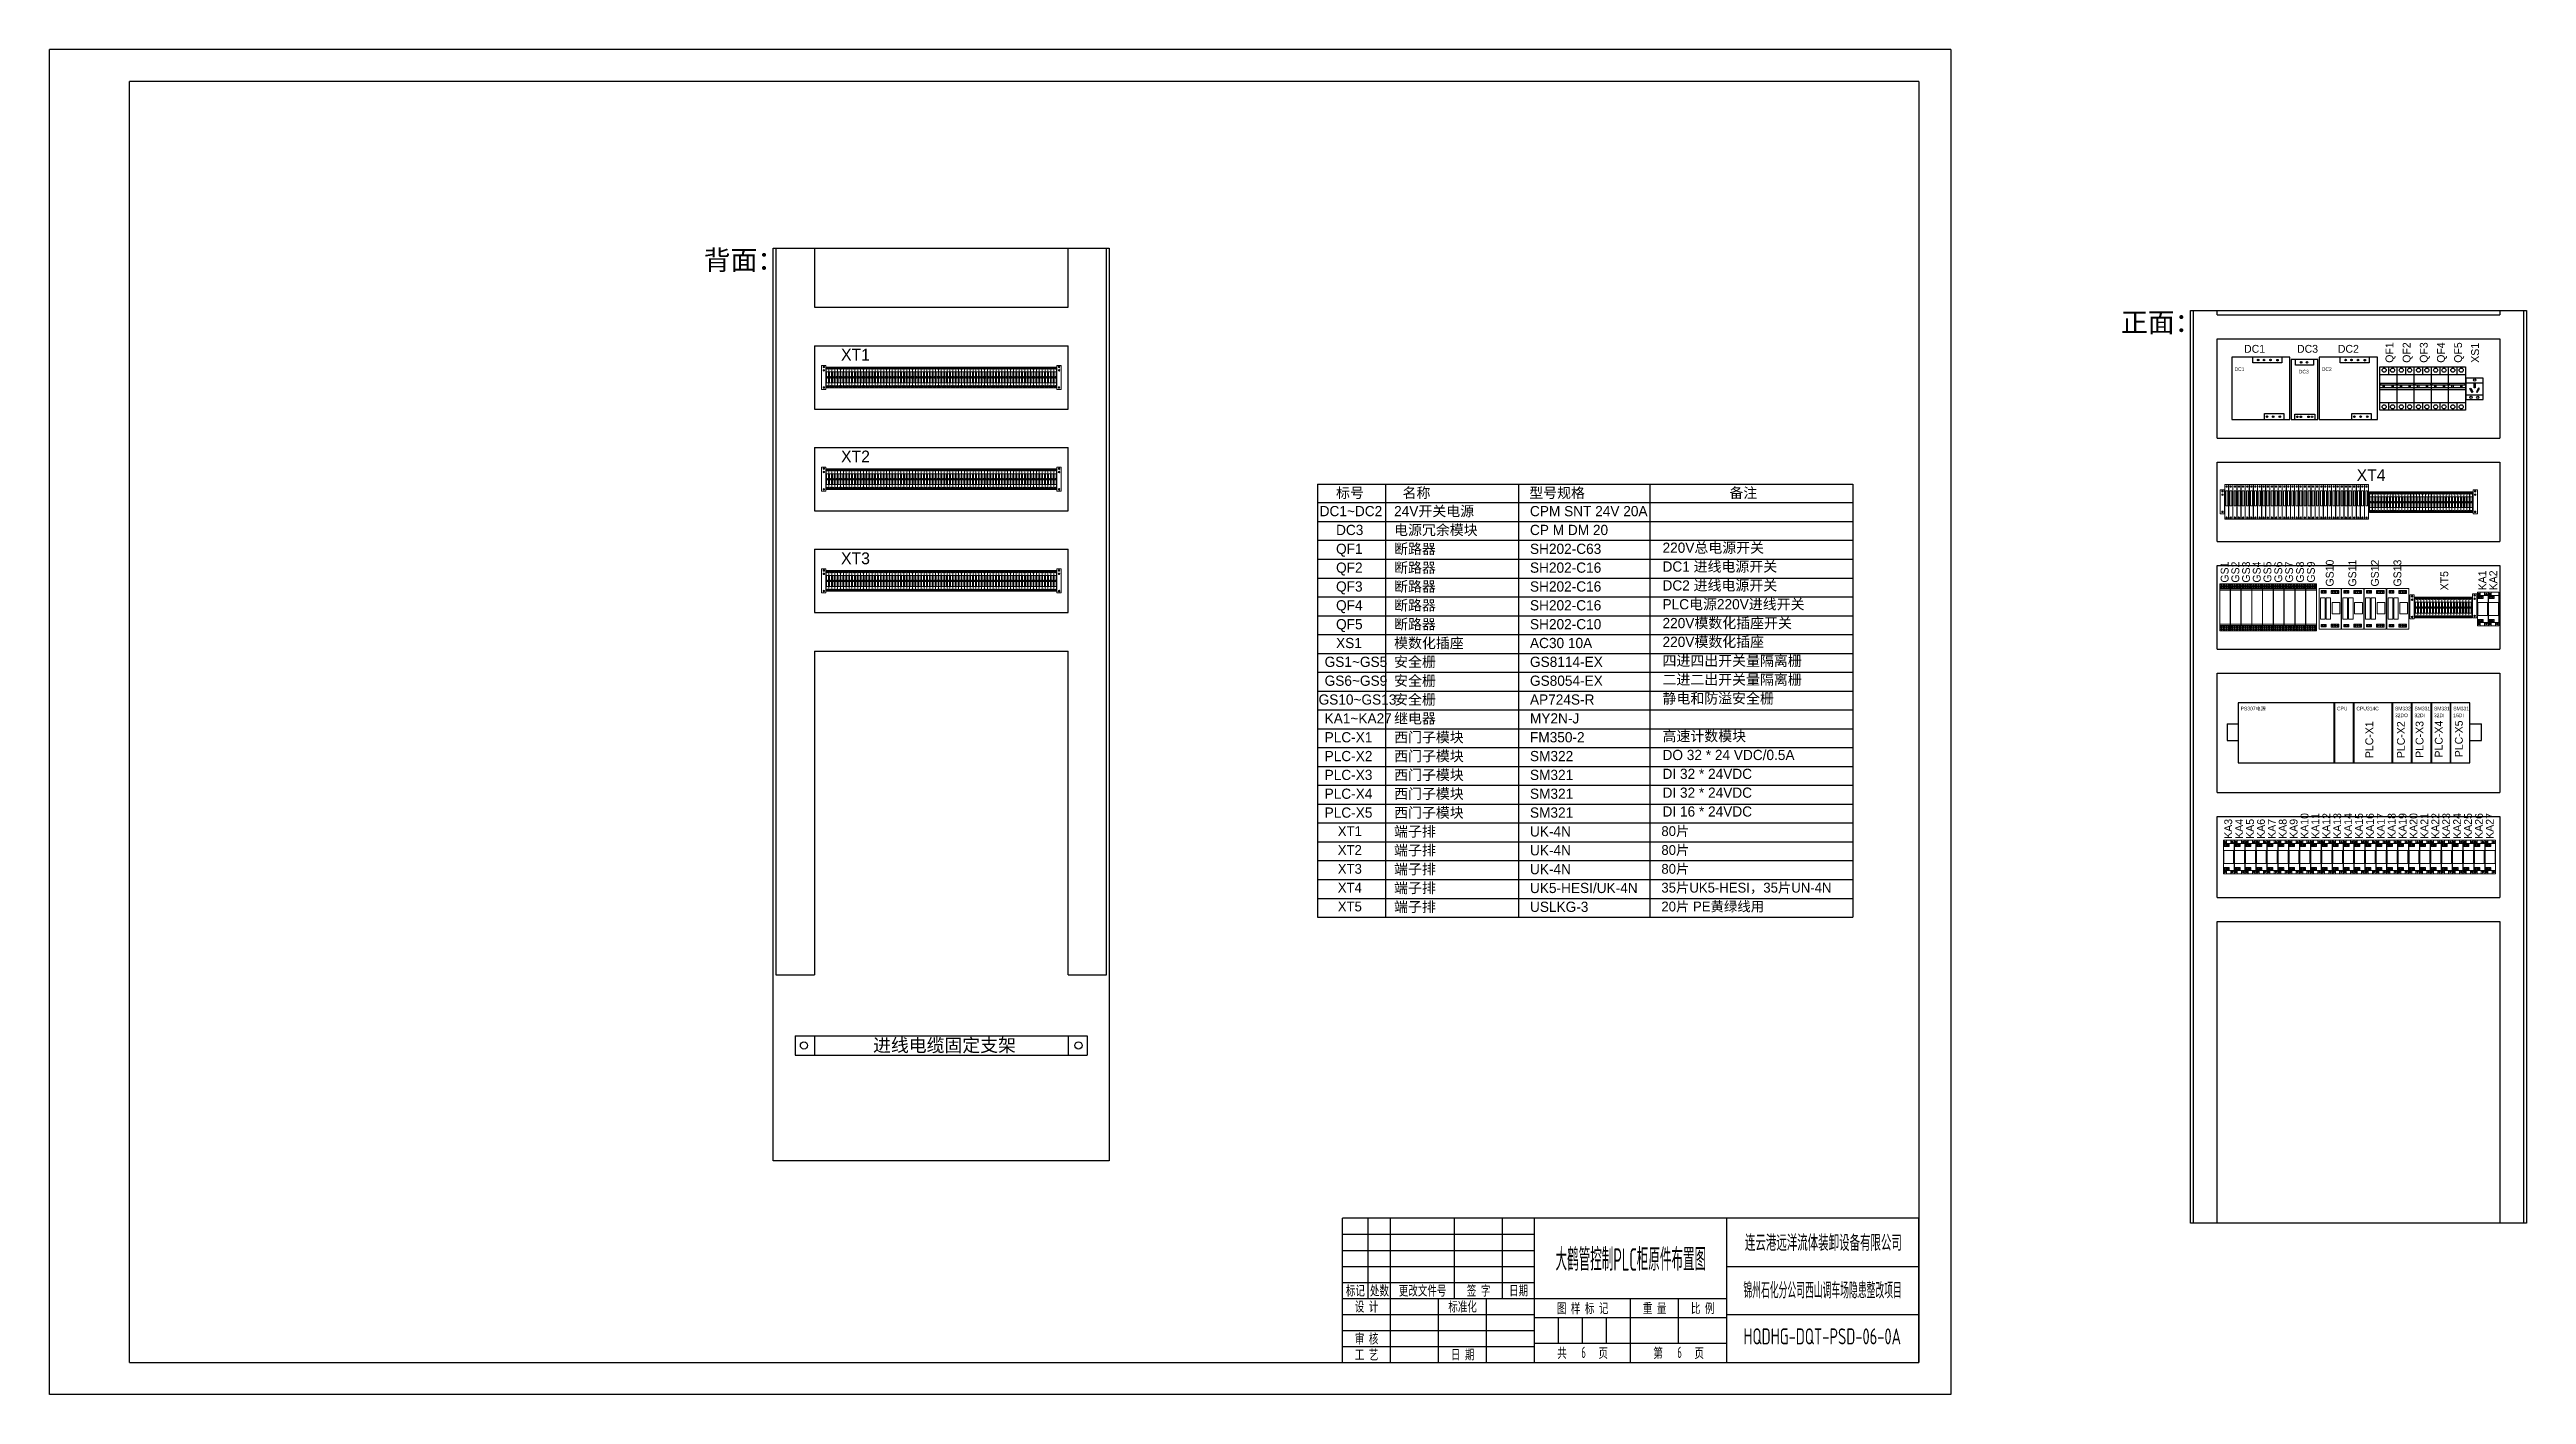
# Model space of a CAD drawing. Header units: millimetres. Extents: x 32626 to 72822, y 60047 to 123188.
# Drawn here: x 47793 to 52952, y 60284 to 63084 of the extents above; entities that cross this region are included whole.
import ezdxf
from ezdxf.enums import TextEntityAlignment as Align

# ---------------------------------------------------------------- set-up
doc = ezdxf.new("R2010")
doc.units = ezdxf.units.MM
doc.header["$LTSCALE"] = 10
for name, color, linetype in [('1轮廓实线层', 7, 'Continuous'), ('2细线层', 4, 'Continuous'), ('6文字层', 3, 'Continuous'), ('图框层', 7, 'Continuous')]:
    doc.layers.add(name, color=color, linetype=linetype)
doc.styles.get("Standard").update_dxf_attribs({"font": 'isocp.shx', "width": 0.707, "bigfont": 'hztxt.shx'})
doc.styles.add('样式 1', font='SIMYOU.TTF', dxfattribs={"width": 0.9, "height": 12})

msp = doc.modelspace()

# ---------------------------------------------------------------- texts
at = {"layer": '1轮廓实线层', "style": '样式 1'}
for s, p in [('DC1', (52344.2, 62415.4)), ('DC2', (52526.2, 62415.4)), ('PS307电源', (52357.1, 61708.7)), ('CPU', (52557.8, 61708.7)), ('CPU314C', (52598.2, 61708.7)), ('SM332', (52678.5, 61708.7)), ('SM331', (52719.1, 61708.7)), ('SM331', (52759.7, 61708.7)), ('SM331', (52800, 61708.7)), ('32DO', (52678.5, 61694.5)), ('32DI', (52719.1, 61694.5)), ('32DI', (52759.7, 61694.5)), ('16DI', (52800, 61694.5))]:
    msp.add_text(s, height=7.49, dxfattribs=at).set_placement(p)
at = {"layer": '1轮廓实线层', "style": '样式 1', "width": 0.9}
msp.add_text('DC3', height=7.49, dxfattribs=at).set_placement((52478.3, 62410.2))
at = {"layer": '6文字层', "style": '样式 1'}
for s, height, p in [('背面：', 40.9, (49155.9, 62625.8)), ('正面：', 40.9, (52108, 62496.2)), ('XT1', 24.54, (49441.8, 62436.9)), ('DC1', 16.36, (52364.2, 62453.2)), ('DC3', 16.36, (52474.5, 62453.2)), ('DC2', 16.36, (52559.6, 62453.2)), ('XT2', 24.54, (49441.8, 62225)), ('标号', 21.26, (50472.9, 62150.9)), ('名称', 21.26, (50611.5, 62150.9)), ('型号规格', 21.26, (50875.3, 62150.9)), ('备注', 21.26, (51292.2, 62150.9)), ('XT4', 24.54, (52598.7, 62186.2)), ('DC1~DC2', 21.26, (50438.7, 62112.9)), ('24V开关电源', 21.26, (50593.8, 62112.9)), ('CPM SNT 24V 20A', 21.262, (50876.8, 62112.9)), ('DC3', 21.26, (50472.9, 62073.7)), ('电源冗余模块', 21.26, (50593.8, 62073.7)), ('CP M DM 20', 21.26, (50876.8, 62073.7)), ('XT3', 24.54, (49441.8, 62013)), ('QF1', 21.26, (50472.9, 62034.4)), ('QF2', 21.26, (50472.9, 61995.2)), ('断路器', 21.26, (50593.8, 62034.4)), ('断路器', 21.26, (50593.8, 61995.2)), ('SH202-C63', 21.26, (50876.8, 62034.4)), ('SH202-C16', 21.26, (50876.8, 61995.2)), ('220V总电源开关', 21.26, (51152.9, 62036.7)), ('DC1 进线电源开关', 21.26, (51152.9, 61997.5)), ('QF3', 21.26, (50472.9, 61956)), ('断路器', 21.26, (50593.8, 61956)), ('SH202-C16', 21.26, (50876.8, 61956)), ('DC2 进线电源开关', 21.26, (51152.9, 61958.2)), ('QF4', 21.26, (50472.9, 61916.8)), ('断路器', 21.26, (50593.8, 61916.8)), ('SH202-C16', 21.26, (50876.8, 61916.8)), ('PLC电源220V进线开关', 21.262, (51152.9, 61919)), ('XS1', 21.26, (50472.9, 61838.3)), ('QF5', 21.26, (50472.9, 61877.5)), ('模数化插座', 21.26, (50593.8, 61838.3)), ('断路器', 21.26, (50593.8, 61877.5)), ('AC30 10A', 21.26, (50876.8, 61838.3)), ('SH202-C10', 21.26, (50876.8, 61877.5)), ('220V模数化插座开关', 21.262, (51152.9, 61879.8)), ('220V模数化插座', 21.26, (51152.9, 61840.6)), ('GS1~GS5', 21.26, (50449.1, 61799.1)), ('安全栅', 21.26, (50593.8, 61799.1)), ('GS8114-EX', 21.26, (50876.8, 61799.1)), ('四进四出开关量隔离栅', 21.26, (51152.9, 61801.3)), ('GS6~GS9', 21.26, (50449.1, 61759.8)), ('安全栅', 21.26, (50593.8, 61759.8)), ('GS8054-EX', 21.26, (50876.8, 61759.8)), ('二进二出开关量隔离栅', 21.26, (51152.9, 61762.1)), ('GS10~GS13', 21.26, (50436.5, 61720.6)), ('继电器', 21.26, (50593.8, 61681.4)), ('安全栅', 21.26, (50593.8, 61720.6)), ('AP724S-R', 21.26, (50876.8, 61720.6)), ('静电和防溢安全栅', 21.26, (51152.9, 61722.9)), ('KA1~KA27', 21.26, (50449.1, 61681.4)), ('PLC-X1', 21.26, (50449.1, 61642.1)), ('西门子模块', 21.26, (50593.8, 61642.1)), ('MY2N-J', 21.26, (50876.8, 61681.4)), ('FM350-2', 21.26, (50876.8, 61642.1)), ('高速计数模块', 21.26, (51152.9, 61644.4)), ('PLC-X2', 21.26, (50449.1, 61602.9)), ('西门子模块', 21.26, (50593.8, 61602.9)), ('SM322', 21.26, (50876.8, 61602.9)), ('DO 32 * 24 VDC/0.5A', 21.262, (51152.9, 61605.2)), ('PLC-X3', 21.26, (50449.1, 61563.7)), ('西门子模块', 21.26, (50593.8, 61563.7)), ('SM321', 21.26, (50876.8, 61563.7)), ('DI 32 * 24VDC', 21.262, (51152.9, 61565.9)), ('PLC-X4', 21.26, (50449.1, 61524.5)), ('PLC-X5', 21.26, (50449.1, 61485.2)), ('西门子模块', 21.26, (50593.8, 61524.5)), ('西门子模块', 21.26, (50593.8, 61485.2)), ('SM321', 21.26, (50876.8, 61524.5)), ('SM321', 21.26, (50876.8, 61485.2)), ('DI 32 * 24VDC', 21.262, (51152.9, 61526.7)), ('DI 16 * 24VDC', 21.262, (51152.9, 61487.5)), ('XT1', 20.45, (50476.5, 61447)), ('端子排', 21.26, (50593.8, 61446)), ('UK-4N', 21.26, (50876.8, 61446)), ('80片', 20.45, (51150.5, 61447)), ('XT2', 20.45, (50476.5, 61407.7)), ('端子排', 21.26, (50593.8, 61406.8)), ('UK-4N', 21.26, (50876.8, 61406.8)), ('80片', 20.45, (51150.5, 61407.7)), ('XT3', 20.45, (50476.5, 61368.5)), ('XT4', 20.45, (50476.5, 61329.3)), ('端子排', 21.26, (50593.8, 61367.5)), ('端子排', 21.26, (50593.8, 61328.3)), ('UK-4N', 21.26, (50876.8, 61367.5)), ('UK5-HESI/UK-4N', 21.262, (50876.8, 61328.3)), ('35片UK5-HESI，35片UN-4N', 20.452, (51150.5, 61329.3)), ('80片', 20.45, (51150.5, 61368.5)), ('XT5', 20.45, (50476.5, 61290.1)), ('端子排', 21.26, (50593.8, 61289.1)), ('USLKG-3', 21.26, (50876.8, 61289.1)), ('20片 PE黄绿线用', 20.45, (51150.5, 61290.1)), ('进线电缆固定支架', 27.27, (49508.5, 60997.8))]:
    msp.add_text(s, height=height, dxfattribs=at).set_placement(p)
for s, p in [('QF1', (52675.2, 62432.4)), ('QF2', (52710.9, 62432.4)), ('QF3', (52746.7, 62432.4)), ('QF4', (52782.4, 62432.4)), ('QF5', (52818.2, 62432.4)), ('XS1', (52853.5, 62432.4)), ('GS1', (52331.9, 61974.7)), ('GS2', (52354.2, 61974.7)), ('GS3', (52376.5, 61974.7)), ('GS4', (52398.8, 61974.7)), ('GS5', (52421.1, 61974.7)), ('GS6', (52443.7, 61974.7)), ('GS7', (52466.3, 61974.7)), ('GS8', (52489, 61974.7)), ('GS9', (52511.6, 61974.7)), ('GS10', (52550.8, 61966.5)), ('GS11', (52597.8, 61966.5)), ('GS12', (52644.8, 61966.5)), ('GS13', (52691.8, 61966.5)), ('XT5', (52789.5, 61958.6)), ('KA1', (52868.7, 61958.6)), ('KA2', (52891.4, 61958.6)), ('PLC-X1', (52633.2, 61609.3)), ('PLC-X2', (52699, 61609.3)), ('PLC-X3', (52737.9, 61609.9)), ('PLC-X4', (52777.9, 61610.5)), ('PLC-X5', (52819.7, 61611.1)), ('KA3', (52339.4, 61441.3)), ('KA4', (52362.1, 61441.3)), ('KA5', (52384.8, 61441.3)), ('KA6', (52407.5, 61441.3)), ('KA7', (52430.2, 61441.3)), ('KA8', (52452.9, 61441.3)), ('KA9', (52475.6, 61441.3)), ('KA10', (52498.3, 61441.3)), ('KA11', (52521, 61441.3)), ('KA12', (52543.7, 61441.3)), ('KA13', (52566.4, 61441.3)), ('KA14', (52589.1, 61441.3)), ('KA15', (52611.8, 61441.3)), ('KA16', (52634.5, 61441.3)), ('KA17', (52657.2, 61441.3)), ('KA18', (52679.9, 61441.3)), ('KA19', (52702.6, 61441.3)), ('KA20', (52725.3, 61441.3)), ('KA21', (52748, 61441.3)), ('KA22', (52770.7, 61441.3)), ('KA23', (52793.4, 61441.3)), ('KA24', (52816.1, 61441.3)), ('KA25', (52838.8, 61441.3)), ('KA26', (52861.5, 61441.3)), ('KA27', (52884.2, 61441.3))]:
    msp.add_text(s, height=16.36, rotation=90, dxfattribs=at).set_placement(p)
at = {"layer": '6文字层', "width": 0.707}
for s, p in [('标记', (50513.2, 60501.1)), (' 设 计 ', (50536.5, 60467.8)), ('处数', (50563.2, 60501.1)), (' 更改文件号 ', (50653.2, 60501.1)), (' 标准化 ', (50736.5, 60467.8)), (' 签 字 ', (50769.8, 60501.1)), (' 日期 ', (50853.2, 60501.1)), (' 图 样 标 记 ', (50986.5, 60464.4)), (' 重 量 ', (51136.5, 60464.4)), (' 比 例 ', (51236.5, 60464.4)), (' 工 艺 ', (50536.5, 60367.8)), (' 审 核 ', (50536.5, 60401.1)), (' 日 期 ', (50736.5, 60367.8)), ('共       页', (50986.5, 60371.1)), ('第       页', (51186.5, 60371.1))]:
    msp.add_text(s, height=23.33, dxfattribs=at).set_placement(p, align=Align.MIDDLE)
at = {"layer": '6文字层', "flags": 8}
for tag, height, width, p, p2 in [('大鹤管控制PLC柜原件布置图', 46.7, 0.515562, (50930.1, 60542), (51243.7, 60542)), ('连云港远洋流体装卸设备有限公司', 33.3, 0.662669, (51324.6, 60583.2), (51651.4, 60583.2)), ('锦州石化分公司西山调车场隐患整改项目', 33.3, 0.557752, (51321.3, 60484.3), (51651.4, 60484.3)), ('HQDHG-DQT-PSD-06-0A', 33.3, 0.672524, (51321.3, 60388.7), (51649.7, 60388.7)), ('6', 23.3, 0.737225, (50983.7, 60360.4), (50993.1, 60360.4)), ('6', 23.3, 0.737225, (51183.7, 60360.4), (51193.1, 60360.4))]:
    msp.add_attdef(tag, text='', height=height, dxfattribs=dict(at, width=width)).set_placement(p, p2, align=Align.FIT)

# ---------------------------------------------------------------- linework, layer by layer
for p, q in [((52308.3, 62532.4), (52896.8, 62532.4)), ((52308.3, 62482.4), (52896.8, 62482.4)), ((52308.3, 62275.7), (52896.8, 62275.7)), ((52308.3, 62225.7), (52896.8, 62225.7)), ((52308.3, 62060.3), (52896.8, 62060.3)), ((52308.3, 62010.3), (52896.8, 62010.3)), ((52308.3, 61836.4), (52896.8, 61836.4)), ((52308.3, 61786.4), (52896.8, 61786.4)), ((52308.3, 61537.9), (52896.8, 61537.9)), ((52308.3, 61487.9), (52896.8, 61487.9)), ((52308.3, 61318.9), (52896.8, 61318.9)), ((52308.3, 61268.9), (52896.8, 61268.9))]:
    msp.add_line(p, q)
at = {"layer": '1轮廓实线层'}
for p, q in [((49300.3, 62670.9), (50000.3, 62670.9)), ((49300.3, 60770.9), (49300.3, 62670.9)), ((49306.3, 62670.9), (49306.3, 61158.1)), ((49386.3, 62670.9), (49386.3, 62547.9)), ((49914.8, 62547.9), (49914.8, 62670.9)), ((49994.8, 61158.1), (49994.8, 62670.9)), ((50000.3, 62670.9), (50000.3, 60770.9)), ((49386.3, 62547.9), (49914.8, 62547.9)), ((52252.4, 62541.3), (52952.4, 62541.3)), ((52252.4, 60641.3), (52252.4, 62541.3)), ((52258.3, 62541.3), (52258.3, 60641.3)), ((52308.3, 62532.4), (52308.3, 62541.3)), ((52896.8, 62541.3), (52896.8, 62532.4)), ((52946.8, 60641.3), (52946.8, 62541.3)), ((52952.4, 62541.3), (52952.4, 60641.3)), ((52308.3, 62275.7), (52308.3, 62482.4)), ((52896.8, 62482.4), (52896.8, 62275.7)), ((49386.3, 62467.9), (49386.3, 62336)), ((49386.3, 62467.9), (49914.8, 62467.9)), ((49914.8, 62336), (49914.8, 62467.9)), ((52459.8, 62444.1), (52338.8, 62444.1)), ((52338.8, 62444.1), (52338.8, 62314.1)), ((52392.3, 62437), (52394.6, 62439.3)), ((52392.5, 62436.8), (52394.8, 62439.1)), ((52404.6, 62436.9), (52406.9, 62439.2)), ((52404.8, 62436.7), (52407.1, 62439)), ((52418, 62436.8), (52420.3, 62439.1)), ((52418.2, 62436.6), (52420.5, 62438.9)), ((52432.5, 62436.7), (52434.8, 62439)), ((52432.7, 62436.5), (52435, 62438.8)), ((52459.8, 62314.1), (52459.8, 62444.1)), ((52518, 62439.1), (52462.5, 62439.1)), ((52462.5, 62439.1), (52462.5, 62314.1)), ((52481.8, 62432.5), (52484.1, 62434.7)), ((52482, 62432.3), (52484.3, 62434.5)), ((52494.1, 62432.4), (52496.4, 62434.6)), ((52494.3, 62432.1), (52496.6, 62434.4)), ((52518, 62314.1), (52518, 62439.1)), ((52641.8, 62444.1), (52520.8, 62444.1)), ((52520.8, 62444.1), (52520.8, 62314.1)), ((52574.3, 62437), (52576.6, 62439.3)), ((52574.5, 62436.8), (52576.8, 62439.1)), ((52586.6, 62436.9), (52588.9, 62439.2)), ((52586.8, 62436.7), (52589.1, 62439)), ((52600, 62436.8), (52602.3, 62439.1)), ((52600.2, 62436.6), (52602.5, 62438.9)), ((52614.5, 62436.7), (52616.8, 62439)), ((52614.7, 62436.5), (52617, 62438.8)), ((52641.8, 62314.1), (52641.8, 62444.1)), ((52647.2, 62423.8), (52664.7, 62423.8)), ((52647.2, 62333.8), (52647.2, 62423.8)), ((52647.2, 62407.6), (52682.2, 62407.6)), ((52647.2, 62380.7), (52682.2, 62380.7)), ((52647.2, 62376.8), (52682.2, 62376.8)), ((52648.1, 62390.2), (52681.3, 62390.2)), ((52648.1, 62390.2), (52648.1, 62386.2)), ((52648.1, 62386.2), (52681.3, 62386.2)), ((52654, 62380.7), (52654, 62386.2)), ((52657, 62380.7), (52657, 62386.2)), ((52664.7, 62423.8), (52682.2, 62423.8)), ((52664.7, 62423.8), (52664.7, 62407.6)), ((52672.4, 62380.7), (52672.4, 62386.2)), ((52675.4, 62380.7), (52675.4, 62386.2)), ((52681.3, 62390.2), (52681.3, 62386.2)), ((52682.2, 62423.8), (52682.2, 62333.8)), ((52683, 62423.8), (52700.5, 62423.8)), ((52683, 62333.8), (52683, 62423.8)), ((52683, 62407.6), (52718, 62407.6)), ((52683, 62380.7), (52718, 62380.7)), ((52683, 62376.8), (52718, 62376.8)), ((52683.9, 62390.2), (52717.1, 62390.2)), ((52683.9, 62390.2), (52683.9, 62386.2)), ((52683.9, 62386.2), (52717.1, 62386.2)), ((52689.8, 62380.7), (52689.8, 62386.2)), ((52692.8, 62380.7), (52692.8, 62386.2)), ((52700.5, 62423.8), (52718, 62423.8)), ((52700.5, 62423.8), (52700.5, 62407.6)), ((52708.1, 62380.7), (52708.1, 62386.2)), ((52711.1, 62380.7), (52711.1, 62386.2)), ((52717.1, 62390.2), (52717.1, 62386.2)), ((52718, 62423.8), (52718, 62333.8)), ((52718.7, 62423.8), (52736.2, 62423.8)), ((52718.7, 62333.8), (52718.7, 62423.8)), ((52718.7, 62407.6), (52753.7, 62407.6)), ((52718.7, 62380.7), (52753.7, 62380.7)), ((52718.7, 62376.8), (52753.7, 62376.8)), ((52719.6, 62390.2), (52752.8, 62390.2)), ((52719.6, 62390.2), (52719.6, 62386.2)), ((52719.6, 62386.2), (52752.8, 62386.2)), ((52725.5, 62380.7), (52725.5, 62386.2)), ((52728.6, 62380.7), (52728.6, 62386.2)), ((52736.2, 62423.8), (52753.7, 62423.8)), ((52736.2, 62423.8), (52736.2, 62407.6)), ((52743.9, 62380.7), (52743.9, 62386.2)), ((52746.9, 62380.7), (52746.9, 62386.2)), ((52752.8, 62390.2), (52752.8, 62386.2)), ((52753.7, 62423.8), (52753.7, 62333.8)), ((52754.5, 62423.8), (52772, 62423.8)), ((52754.5, 62333.8), (52754.5, 62423.8)), ((52754.5, 62407.6), (52789.5, 62407.6)), ((52754.5, 62380.7), (52789.5, 62380.7)), ((52754.5, 62376.8), (52789.5, 62376.8)), ((52755.4, 62390.2), (52788.6, 62390.2)), ((52755.4, 62390.2), (52755.4, 62386.2)), ((52755.4, 62386.2), (52788.6, 62386.2)), ((52761.3, 62380.7), (52761.3, 62386.2)), ((52764.3, 62380.7), (52764.3, 62386.2)), ((52772, 62423.8), (52789.5, 62423.8)), ((52772, 62423.8), (52772, 62407.6)), ((52779.6, 62380.7), (52779.6, 62386.2)), ((52782.7, 62380.7), (52782.7, 62386.2)), ((52788.6, 62390.2), (52788.6, 62386.2)), ((52789.5, 62423.8), (52789.5, 62333.8)), ((52790.2, 62423.8), (52807.7, 62423.8)), ((52790.2, 62333.8), (52790.2, 62423.8)), ((52790.2, 62407.6), (52825.2, 62407.6)), ((52790.2, 62380.7), (52825.2, 62380.7)), ((52790.2, 62376.8), (52825.2, 62376.8)), ((52791.1, 62390.2), (52824.3, 62390.2)), ((52791.1, 62390.2), (52791.1, 62386.2)), ((52791.1, 62386.2), (52824.3, 62386.2)), ((52797.1, 62380.7), (52797.1, 62386.2)), ((52800.1, 62380.7), (52800.1, 62386.2)), ((52807.7, 62423.8), (52825.2, 62423.8)), ((52807.7, 62423.8), (52807.7, 62407.6)), ((52815.4, 62380.7), (52815.4, 62386.2)), ((52818.4, 62380.7), (52818.4, 62386.2)), ((52824.3, 62390.2), (52824.3, 62386.2)), ((52825.2, 62423.8), (52825.2, 62333.8)), ((52862.4, 62400.6), (52826.4, 62400.6)), ((52826.4, 62400.6), (52826.4, 62355.6)), ((52826.4, 62390.9), (52862.4, 62390.9)), ((52862.4, 62355.6), (52862.4, 62400.6)), ((49386.3, 62336), (49914.8, 62336)), ((52647.2, 62349.9), (52682.2, 62349.9)), ((52664.7, 62333.8), (52647.2, 62333.8)), ((52664.7, 62349.9), (52664.7, 62333.8)), ((52682.2, 62333.8), (52664.7, 62333.8)), ((52683, 62349.9), (52718, 62349.9)), ((52700.5, 62333.8), (52683, 62333.8)), ((52700.5, 62349.9), (52700.5, 62333.8)), ((52718, 62333.8), (52700.5, 62333.8)), ((52718.7, 62349.9), (52753.7, 62349.9)), ((52736.2, 62333.8), (52718.7, 62333.8)), ((52736.2, 62349.9), (52736.2, 62333.8)), ((52753.7, 62333.8), (52736.2, 62333.8)), ((52754.5, 62349.9), (52789.5, 62349.9)), ((52772, 62333.8), (52754.5, 62333.8)), ((52772, 62349.9), (52772, 62333.8)), ((52789.5, 62333.8), (52772, 62333.8)), ((52790.2, 62349.9), (52825.2, 62349.9)), ((52807.7, 62333.8), (52790.2, 62333.8)), ((52807.7, 62349.9), (52807.7, 62333.8)), ((52825.2, 62333.8), (52807.7, 62333.8)), ((52826.4, 62365.3), (52862.4, 62365.3)), ((52826.4, 62355.6), (52862.4, 62355.6)), ((52338.8, 62314.1), (52459.8, 62314.1)), ((52410.9, 62319.2), (52413.2, 62321.5)), ((52411.1, 62319), (52413.4, 62321.3)), ((52423.6, 62319.1), (52425.9, 62321.4)), ((52423.8, 62318.9), (52426.1, 62321.2)), ((52437.5, 62319), (52439.8, 62321.3)), ((52437.7, 62318.8), (52440, 62321.1)), ((52462.5, 62314.1), (52518, 62314.1)), ((52474, 62318.9), (52476.3, 62321.1)), ((52474.2, 62318.6), (52476.5, 62320.9)), ((52481.3, 62318.7), (52483.6, 62321)), ((52481.5, 62318.5), (52483.8, 62320.8)), ((52497.1, 62318.9), (52499.4, 62321.1)), ((52497.3, 62318.6), (52499.6, 62320.9)), ((52504.4, 62318.7), (52506.7, 62321)), ((52504.6, 62318.5), (52506.9, 62320.8)), ((52520.8, 62314.1), (52641.8, 62314.1)), ((52592.8, 62319.3), (52595.1, 62321.6)), ((52593, 62319.1), (52595.3, 62321.4)), ((52605.6, 62319.2), (52607.9, 62321.5)), ((52605.8, 62319), (52608.1, 62321.3)), ((52619.5, 62319.1), (52621.8, 62321.4)), ((52619.7, 62318.9), (52622, 62321.2)), ((49386.3, 62256), (49386.3, 62124)), ((49386.3, 62256), (49914.8, 62256)), ((49914.8, 62124), (49914.8, 62256)), ((52308.3, 62060.3), (52308.3, 62225.7)), ((52896.8, 62225.7), (52896.8, 62060.3)), ((50434.1, 62179.8), (51549.1, 62179.8)), ((50434.1, 62179.8), (50434.1, 61278.1)), ((50576, 62179.8), (50576, 61278.1)), ((50852.7, 62179.8), (50852.7, 61278.1)), ((51126.8, 62179.8), (51126.8, 61278.1)), ((51549.1, 62179.8), (51549.1, 61278.1)), ((49386.3, 62124), (49914.8, 62124)), ((50434.1, 62141.1), (51549.1, 62141.1)), ((50434.1, 62101.9), (51549.1, 62101.9)), ((49386.3, 62044), (49386.3, 61912.1)), ((49386.3, 62044), (49914.8, 62044)), ((49914.8, 61912.1), (49914.8, 62044)), ((50434.1, 62062.7), (51549.1, 62062.7)), ((50434.1, 62023.4), (51549.1, 62023.4)), ((50434.1, 61984.2), (51549.1, 61984.2)), ((52308.3, 61836.4), (52308.3, 62010.3)), ((52896.8, 62010.3), (52896.8, 61836.4)), ((49386.3, 61912.1), (49914.8, 61912.1)), ((50434.1, 61945), (51549.1, 61945)), ((50434.1, 61905.7), (51549.1, 61905.7)), ((50434.1, 61866.5), (51549.1, 61866.5)), ((49386.3, 61832.1), (49386.3, 61158.1)), ((49386.3, 61832.1), (49914.8, 61832.1)), ((49914.8, 61158.1), (49914.8, 61832.1)), ((50434.1, 61827.3), (51549.1, 61827.3)), ((50434.1, 61788.1), (51549.1, 61788.1)), ((52308.3, 61537.9), (52308.3, 61786.4)), ((52896.8, 61786.4), (52896.8, 61537.9)), ((50434.1, 61748.8), (51549.1, 61748.8)), ((50434.1, 61709.6), (51549.1, 61709.6)), ((52551.7, 61724.7), (52351.7, 61724.7)), ((52351.7, 61724.7), (52351.7, 61599.7)), ((52551.7, 61599.7), (52551.7, 61724.7)), ((52592.4, 61724.7), (52552.4, 61724.7)), ((52552.4, 61724.7), (52552.4, 61599.7)), ((52592.4, 61599.7), (52592.4, 61724.7)), ((52672.8, 61724.7), (52592.8, 61724.7)), ((52592.8, 61724.7), (52592.8, 61599.7)), ((52672.8, 61599.7), (52672.8, 61724.7)), ((52713.1, 61724.7), (52673.1, 61724.7)), ((52673.1, 61724.7), (52673.1, 61599.7)), ((52713.1, 61599.7), (52713.1, 61724.7)), ((52753.6, 61724.7), (52713.6, 61724.7)), ((52713.6, 61724.7), (52713.6, 61599.7)), ((52753.6, 61599.7), (52753.6, 61724.7)), ((52794.3, 61724.7), (52754.3, 61724.7)), ((52754.3, 61724.7), (52754.3, 61599.7)), ((52794.3, 61599.7), (52794.3, 61724.7)), ((52834.5, 61724.7), (52794.5, 61724.7)), ((52794.5, 61724.7), (52794.5, 61599.7)), ((52834.5, 61599.7), (52834.5, 61724.7)), ((50434.1, 61670.4), (51549.1, 61670.4)), ((52328.8, 61680.6), (52351.7, 61680.6)), ((52328.8, 61680.6), (52328.8, 61645.6)), ((52834.5, 61680.6), (52858.8, 61680.6)), ((52858.8, 61645.6), (52858.8, 61680.6)), ((50434.1, 61631.1), (51549.1, 61631.1)), ((52328.8, 61645.6), (52351.7, 61645.6)), ((52834.5, 61645.6), (52858.8, 61645.6)), ((50434.1, 61591.9), (51549.1, 61591.9)), ((50434.1, 61552.7), (51549.1, 61552.7)), ((52351.7, 61599.7), (52551.7, 61599.7)), ((52552.4, 61599.7), (52592.4, 61599.7)), ((52592.8, 61599.7), (52672.8, 61599.7)), ((52673.1, 61599.7), (52713.1, 61599.7)), ((52713.6, 61599.7), (52753.6, 61599.7)), ((52754.3, 61599.7), (52794.3, 61599.7)), ((52794.5, 61599.7), (52834.5, 61599.7)), ((50434.1, 61513.4), (51549.1, 61513.4)), ((50434.1, 61474.2), (51549.1, 61474.2)), ((50434.1, 61474.2), (51549.1, 61474.2)), ((52308.3, 61318.9), (52308.3, 61487.9)), ((52896.8, 61487.9), (52896.8, 61318.9)), ((50434.1, 61435), (51549.1, 61435)), ((50434.1, 61395.8), (51549.1, 61395.8)), ((50434.1, 61356.5), (51549.1, 61356.5)), ((50434.1, 61317.3), (51549.1, 61317.3)), ((50434.1, 61278.1), (51549.1, 61278.1)), ((52308.3, 60641.3), (52308.3, 61268.9)), ((52896.8, 61268.9), (52896.8, 60641.3)), ((49306.3, 61158.1), (49386.3, 61158.1)), ((49914.8, 61158.1), (49994.8, 61158.1)), ((49346.3, 61031.1), (49954.8, 61031.1)), ((49346.3, 61031.1), (49346.3, 60991.1)), ((49346.3, 60991.1), (49954.8, 60991.1)), ((49386.3, 61031.1), (49386.3, 60991.1)), ((49914.8, 61031.1), (49914.8, 60991.1)), ((49954.8, 61031.1), (49954.8, 60991.1)), ((50000.3, 60770.9), (49300.3, 60770.9)), ((51686.5, 60651.1), (50486.5, 60651.1)), ((50486.5, 60351.1), (50486.5, 60651.1)), ((52952.4, 60641.3), (52252.4, 60641.3)), ((50486.5, 60351.1), (51686.5, 60351.1))]:
    msp.add_line(p, q, dxfattribs=at)
at = {"layer": '1轮廓实线层', "lineweight": 13}
for p, q in [((49401.4, 62426.9), (49410.4, 62426.9)), ((49401.4, 62376.9), (49401.4, 62426.9)), ((49410.4, 62426.9), (49410.4, 62376.9)), ((49891.5, 62426.9), (49900.5, 62426.9)), ((49891.5, 62376.9), (49891.5, 62426.9)), ((49900.5, 62426.9), (49900.5, 62376.9)), ((49410.4, 62376.9), (49401.4, 62376.9)), ((49404.7, 62422.7), (49406.9, 62425)), ((49404.7, 62415.8), (49406.9, 62418.1)), ((49404.7, 62379.8), (49406.9, 62382.1)), ((49404.9, 62422.5), (49407.2, 62424.8)), ((49404.9, 62415.6), (49407.2, 62417.9)), ((49404.9, 62379.6), (49407.2, 62381.9)), ((49410.6, 62380.5), (49410.6, 62423.5)), ((49410.6, 62423.5), (49416.6, 62423.5)), ((49416.6, 62380.5), (49410.6, 62380.5)), ((49412.4, 62419.6), (49414.7, 62421.9)), ((49412.4, 62382.3), (49414.7, 62384.6)), ((49412.6, 62419.4), (49414.9, 62421.7)), ((49412.6, 62382.1), (49414.9, 62384.4)), ((49416.6, 62423.5), (49416.6, 62380.5)), ((49416.6, 62423.5), (49422.6, 62423.5)), ((49416.6, 62380.5), (49416.6, 62423.5)), ((49422.6, 62380.5), (49416.6, 62380.5)), ((49418.4, 62419.6), (49420.7, 62421.9)), ((49418.4, 62382.3), (49420.7, 62384.6)), ((49418.6, 62419.4), (49420.9, 62421.7)), ((49418.6, 62382.1), (49420.9, 62384.4)), ((49422.6, 62423.5), (49422.6, 62380.5)), ((49422.6, 62423.5), (49428.6, 62423.5)), ((49422.6, 62380.5), (49422.6, 62423.5)), ((49428.6, 62380.5), (49422.6, 62380.5)), ((49424.4, 62419.6), (49426.7, 62421.9)), ((49424.4, 62382.3), (49426.7, 62384.6)), ((49424.6, 62419.4), (49426.9, 62421.7)), ((49424.6, 62382.1), (49426.9, 62384.4)), ((49428.6, 62423.5), (49428.6, 62380.5)), ((49428.6, 62423.5), (49434.6, 62423.5)), ((49428.6, 62380.5), (49428.6, 62423.5)), ((49434.6, 62380.5), (49428.6, 62380.5)), ((49430.4, 62419.6), (49432.7, 62421.9)), ((49430.4, 62382.3), (49432.7, 62384.6)), ((49430.6, 62419.4), (49432.9, 62421.7)), ((49430.6, 62382.1), (49432.9, 62384.4)), ((49434.6, 62423.5), (49434.6, 62380.5)), ((49434.6, 62423.5), (49440.6, 62423.5)), ((49434.6, 62380.5), (49434.6, 62423.5)), ((49440.6, 62380.5), (49434.6, 62380.5)), ((49436.4, 62419.6), (49438.7, 62421.9)), ((49436.4, 62382.3), (49438.7, 62384.6)), ((49436.6, 62419.4), (49438.9, 62421.7)), ((49436.6, 62382.1), (49438.9, 62384.4)), ((49440.6, 62423.5), (49440.6, 62380.5)), ((49440.6, 62423.5), (49446.6, 62423.5)), ((49440.6, 62380.5), (49440.6, 62423.5)), ((49446.6, 62380.5), (49440.6, 62380.5)), ((49442.4, 62419.6), (49444.7, 62421.9)), ((49442.4, 62382.3), (49444.7, 62384.6)), ((49442.6, 62419.4), (49444.9, 62421.7)), ((49442.6, 62382.1), (49444.9, 62384.4)), ((49446.6, 62423.5), (49446.6, 62380.5)), ((49446.6, 62423.5), (49452.6, 62423.5)), ((49446.6, 62380.5), (49446.6, 62423.5)), ((49452.6, 62380.5), (49446.6, 62380.5)), ((49448.4, 62419.6), (49450.7, 62421.9)), ((49448.4, 62382.3), (49450.7, 62384.6)), ((49448.6, 62419.4), (49450.9, 62421.7)), ((49448.6, 62382.1), (49450.9, 62384.4)), ((49452.6, 62423.5), (49452.6, 62380.5)), ((49452.6, 62423.5), (49458.6, 62423.5)), ((49452.6, 62380.5), (49452.6, 62423.5)), ((49458.6, 62380.5), (49452.6, 62380.5)), ((49454.4, 62419.6), (49456.7, 62421.9)), ((49454.4, 62382.3), (49456.7, 62384.6)), ((49454.6, 62419.4), (49456.9, 62421.7)), ((49454.6, 62382.1), (49456.9, 62384.4)), ((49458.6, 62423.5), (49458.6, 62380.5)), ((49458.6, 62423.5), (49464.6, 62423.5)), ((49458.6, 62380.5), (49458.6, 62423.5)), ((49464.6, 62380.5), (49458.6, 62380.5)), ((49460.4, 62419.6), (49462.7, 62421.9)), ((49460.4, 62382.3), (49462.7, 62384.6)), ((49460.6, 62419.4), (49462.9, 62421.7)), ((49460.6, 62382.1), (49462.9, 62384.4)), ((49464.6, 62423.5), (49464.6, 62380.5)), ((49464.6, 62423.5), (49470.6, 62423.5)), ((49464.6, 62380.5), (49464.6, 62423.5)), ((49470.6, 62380.5), (49464.6, 62380.5)), ((49466.4, 62419.6), (49468.7, 62421.9)), ((49466.4, 62382.3), (49468.7, 62384.6)), ((49466.6, 62419.4), (49468.9, 62421.7)), ((49466.6, 62382.1), (49468.9, 62384.4)), ((49470.6, 62423.5), (49470.6, 62380.5)), ((49470.6, 62423.5), (49476.6, 62423.5)), ((49470.6, 62380.5), (49470.6, 62423.5)), ((49476.6, 62380.5), (49470.6, 62380.5)), ((49472.4, 62419.6), (49474.7, 62421.9)), ((49472.4, 62382.3), (49474.7, 62384.6)), ((49472.6, 62419.4), (49474.9, 62421.7)), ((49472.6, 62382.1), (49474.9, 62384.4)), ((49476.6, 62423.5), (49476.6, 62380.5)), ((49476.6, 62423.5), (49482.6, 62423.5)), ((49476.6, 62380.5), (49476.6, 62423.5)), ((49482.6, 62380.5), (49476.6, 62380.5)), ((49478.4, 62419.6), (49480.7, 62421.9)), ((49478.4, 62382.3), (49480.7, 62384.6)), ((49478.6, 62419.4), (49480.9, 62421.7)), ((49478.6, 62382.1), (49480.9, 62384.4)), ((49482.6, 62423.5), (49482.6, 62380.5)), ((49482.6, 62423.5), (49488.6, 62423.5)), ((49482.6, 62380.5), (49482.6, 62423.5)), ((49488.6, 62380.5), (49482.6, 62380.5)), ((49484.4, 62419.6), (49486.7, 62421.9)), ((49484.4, 62382.3), (49486.7, 62384.6)), ((49484.6, 62419.4), (49486.9, 62421.7)), ((49484.6, 62382.1), (49486.9, 62384.4)), ((49488.6, 62423.5), (49488.6, 62380.5)), ((49488.6, 62423.5), (49494.6, 62423.5)), ((49488.6, 62380.5), (49488.6, 62423.5)), ((49494.6, 62380.5), (49488.6, 62380.5)), ((49490.4, 62419.6), (49492.7, 62421.9)), ((49490.4, 62382.3), (49492.7, 62384.6)), ((49490.6, 62419.4), (49492.9, 62421.7)), ((49490.6, 62382.1), (49492.9, 62384.4)), ((49494.6, 62423.5), (49494.6, 62380.5)), ((49494.6, 62423.5), (49500.6, 62423.5)), ((49494.6, 62380.5), (49494.6, 62423.5)), ((49500.6, 62380.5), (49494.6, 62380.5)), ((49496.4, 62419.6), (49498.7, 62421.9)), ((49496.4, 62382.3), (49498.7, 62384.6)), ((49496.6, 62419.4), (49498.9, 62421.7)), ((49496.6, 62382.1), (49498.9, 62384.4)), ((49500.6, 62423.5), (49500.6, 62380.5)), ((49500.6, 62423.5), (49506.6, 62423.5)), ((49500.6, 62380.5), (49500.6, 62423.5)), ((49506.6, 62380.5), (49500.6, 62380.5)), ((49502.4, 62419.6), (49504.7, 62421.9)), ((49502.4, 62382.3), (49504.7, 62384.6)), ((49502.6, 62419.4), (49504.9, 62421.7)), ((49502.6, 62382.1), (49504.9, 62384.4)), ((49506.6, 62423.5), (49506.6, 62380.5)), ((49506.6, 62423.5), (49512.6, 62423.5)), ((49506.6, 62380.5), (49506.6, 62423.5)), ((49512.6, 62380.5), (49506.6, 62380.5)), ((49508.4, 62419.6), (49510.7, 62421.9)), ((49508.4, 62382.3), (49510.7, 62384.6)), ((49508.6, 62419.4), (49510.9, 62421.7)), ((49508.6, 62382.1), (49510.9, 62384.4)), ((49512.6, 62423.5), (49512.6, 62380.5)), ((49512.6, 62423.5), (49518.6, 62423.5)), ((49512.6, 62380.5), (49512.6, 62423.5)), ((49518.6, 62380.5), (49512.6, 62380.5)), ((49514.4, 62419.6), (49516.7, 62421.9)), ((49514.4, 62382.3), (49516.7, 62384.6)), ((49514.6, 62419.4), (49516.9, 62421.7)), ((49514.6, 62382.1), (49516.9, 62384.4)), ((49518.6, 62423.5), (49518.6, 62380.5)), ((49518.6, 62423.5), (49524.6, 62423.5)), ((49518.6, 62380.5), (49518.6, 62423.5)), ((49524.6, 62380.5), (49518.6, 62380.5)), ((49520.4, 62419.6), (49522.7, 62421.9)), ((49520.4, 62382.3), (49522.7, 62384.6)), ((49520.6, 62419.4), (49522.9, 62421.7)), ((49520.6, 62382.1), (49522.9, 62384.4)), ((49524.6, 62423.5), (49524.6, 62380.5)), ((49524.6, 62423.5), (49530.6, 62423.5)), ((49524.6, 62380.5), (49524.6, 62423.5)), ((49530.6, 62380.5), (49524.6, 62380.5)), ((49526.4, 62419.6), (49528.7, 62421.9)), ((49526.4, 62382.3), (49528.7, 62384.6)), ((49526.6, 62419.4), (49528.9, 62421.7)), ((49526.6, 62382.1), (49528.9, 62384.4)), ((49530.6, 62423.5), (49530.6, 62380.5)), ((49530.6, 62423.5), (49536.6, 62423.5)), ((49530.6, 62380.5), (49530.6, 62423.5)), ((49536.6, 62380.5), (49530.6, 62380.5)), ((49532.4, 62419.6), (49534.7, 62421.9)), ((49532.4, 62382.3), (49534.7, 62384.6)), ((49532.6, 62419.4), (49534.9, 62421.7)), ((49532.6, 62382.1), (49534.9, 62384.4)), ((49536.6, 62423.5), (49536.6, 62380.5)), ((49536.6, 62423.5), (49542.6, 62423.5)), ((49536.6, 62380.5), (49536.6, 62423.5)), ((49542.6, 62380.5), (49536.6, 62380.5)), ((49538.4, 62419.6), (49540.7, 62421.9)), ((49538.4, 62382.3), (49540.7, 62384.6)), ((49538.6, 62419.4), (49540.9, 62421.7)), ((49538.6, 62382.1), (49540.9, 62384.4)), ((49542.6, 62423.5), (49542.6, 62380.5)), ((49542.6, 62423.5), (49548.6, 62423.5)), ((49542.6, 62380.5), (49542.6, 62423.5)), ((49548.6, 62380.5), (49542.6, 62380.5)), ((49544.4, 62419.6), (49546.7, 62421.9)), ((49544.4, 62382.3), (49546.7, 62384.6)), ((49544.6, 62419.4), (49546.9, 62421.7)), ((49544.6, 62382.1), (49546.9, 62384.4)), ((49548.6, 62423.5), (49548.6, 62380.5)), ((49548.6, 62423.5), (49554.6, 62423.5)), ((49548.6, 62380.5), (49548.6, 62423.5)), ((49554.6, 62380.5), (49548.6, 62380.5)), ((49550.4, 62419.6), (49552.7, 62421.9)), ((49550.4, 62382.3), (49552.7, 62384.6)), ((49550.6, 62419.4), (49552.9, 62421.7)), ((49550.6, 62382.1), (49552.9, 62384.4)), ((49554.6, 62423.5), (49554.6, 62380.5)), ((49554.6, 62423.5), (49560.6, 62423.5)), ((49554.6, 62380.5), (49554.6, 62423.5)), ((49560.6, 62380.5), (49554.6, 62380.5)), ((49556.4, 62419.6), (49558.7, 62421.9)), ((49556.4, 62382.3), (49558.7, 62384.6)), ((49556.6, 62419.4), (49558.9, 62421.7)), ((49556.6, 62382.1), (49558.9, 62384.4)), ((49560.6, 62423.5), (49560.6, 62380.5)), ((49560.6, 62423.5), (49566.6, 62423.5)), ((49560.6, 62380.5), (49560.6, 62423.5)), ((49566.6, 62380.5), (49560.6, 62380.5)), ((49562.4, 62419.6), (49564.7, 62421.9)), ((49562.4, 62382.3), (49564.7, 62384.6)), ((49562.6, 62419.4), (49564.9, 62421.7)), ((49562.6, 62382.1), (49564.9, 62384.4)), ((49566.6, 62423.5), (49566.6, 62380.5)), ((49566.6, 62423.5), (49572.6, 62423.5)), ((49566.6, 62380.5), (49566.6, 62423.5)), ((49572.6, 62380.5), (49566.6, 62380.5)), ((49568.4, 62419.6), (49570.7, 62421.9)), ((49568.4, 62382.3), (49570.7, 62384.6)), ((49568.6, 62419.4), (49570.9, 62421.7)), ((49568.6, 62382.1), (49570.9, 62384.4)), ((49572.6, 62423.5), (49572.6, 62380.5)), ((49572.7, 62423.5), (49578.7, 62423.5)), ((49572.7, 62380.5), (49572.7, 62423.5)), ((49578.7, 62380.5), (49572.7, 62380.5)), ((49574.4, 62419.6), (49576.7, 62421.9)), ((49574.4, 62382.3), (49576.7, 62384.6)), ((49574.6, 62419.4), (49576.9, 62421.7)), ((49574.6, 62382.1), (49576.9, 62384.4)), ((49578.7, 62423.5), (49578.7, 62380.5)), ((49578.7, 62423.5), (49584.7, 62423.5)), ((49578.7, 62380.5), (49578.7, 62423.5)), ((49584.7, 62380.5), (49578.7, 62380.5)), ((49580.4, 62419.6), (49582.7, 62421.9)), ((49580.4, 62382.3), (49582.7, 62384.6)), ((49580.6, 62419.4), (49582.9, 62421.7)), ((49580.6, 62382.1), (49582.9, 62384.4)), ((49584.7, 62423.5), (49584.7, 62380.5)), ((49584.7, 62423.5), (49590.7, 62423.5)), ((49584.7, 62380.5), (49584.7, 62423.5)), ((49590.7, 62380.5), (49584.7, 62380.5)), ((49586.4, 62419.6), (49588.7, 62421.9)), ((49586.4, 62382.3), (49588.7, 62384.6)), ((49586.6, 62419.4), (49588.9, 62421.7)), ((49586.6, 62382.1), (49588.9, 62384.4)), ((49590.7, 62423.5), (49590.7, 62380.5)), ((49590.7, 62423.5), (49596.7, 62423.5)), ((49590.7, 62380.5), (49590.7, 62423.5)), ((49596.7, 62380.5), (49590.7, 62380.5)), ((49592.4, 62419.6), (49594.7, 62421.9)), ((49592.4, 62382.3), (49594.7, 62384.6)), ((49592.6, 62419.4), (49594.9, 62421.7)), ((49592.6, 62382.1), (49594.9, 62384.4)), ((49596.7, 62423.5), (49596.7, 62380.5)), ((49596.7, 62423.5), (49602.7, 62423.5)), ((49596.7, 62380.5), (49596.7, 62423.5)), ((49602.7, 62380.5), (49596.7, 62380.5)), ((49598.4, 62419.6), (49600.7, 62421.9)), ((49598.4, 62382.3), (49600.7, 62384.6)), ((49598.6, 62419.4), (49600.9, 62421.7)), ((49598.6, 62382.1), (49600.9, 62384.4)), ((49602.7, 62423.5), (49602.7, 62380.5)), ((49602.7, 62423.5), (49608.7, 62423.5)), ((49602.7, 62380.5), (49602.7, 62423.5)), ((49608.7, 62380.5), (49602.7, 62380.5)), ((49604.4, 62419.6), (49606.7, 62421.9)), ((49604.4, 62382.3), (49606.7, 62384.6)), ((49604.6, 62419.4), (49606.9, 62421.7)), ((49604.6, 62382.1), (49606.9, 62384.4)), ((49608.7, 62423.5), (49608.7, 62380.5)), ((49608.7, 62423.5), (49614.7, 62423.5)), ((49608.7, 62380.5), (49608.7, 62423.5)), ((49614.7, 62380.5), (49608.7, 62380.5)), ((49610.4, 62419.6), (49612.7, 62421.9)), ((49610.4, 62382.3), (49612.7, 62384.6)), ((49610.6, 62419.4), (49612.9, 62421.7)), ((49610.6, 62382.1), (49612.9, 62384.4)), ((49614.7, 62423.5), (49614.7, 62380.5)), ((49614.7, 62423.5), (49620.7, 62423.5)), ((49614.7, 62380.5), (49614.7, 62423.5)), ((49620.7, 62380.5), (49614.7, 62380.5)), ((49616.4, 62419.6), (49618.7, 62421.9)), ((49616.4, 62382.3), (49618.7, 62384.6)), ((49616.6, 62419.4), (49618.9, 62421.7)), ((49616.6, 62382.1), (49618.9, 62384.4)), ((49620.7, 62423.5), (49620.7, 62380.5)), ((49620.7, 62423.5), (49626.7, 62423.5)), ((49620.7, 62380.5), (49620.7, 62423.5)), ((49626.7, 62380.5), (49620.7, 62380.5)), ((49622.4, 62419.6), (49624.7, 62421.9)), ((49622.4, 62382.3), (49624.7, 62384.6)), ((49622.6, 62419.4), (49624.9, 62421.7)), ((49622.6, 62382.1), (49624.9, 62384.4)), ((49626.7, 62423.5), (49626.7, 62380.5)), ((49626.7, 62423.5), (49632.7, 62423.5)), ((49626.7, 62380.5), (49626.7, 62423.5)), ((49632.7, 62380.5), (49626.7, 62380.5)), ((49628.4, 62419.6), (49630.7, 62421.9)), ((49628.4, 62382.3), (49630.7, 62384.6)), ((49628.6, 62419.4), (49630.9, 62421.7)), ((49628.6, 62382.1), (49630.9, 62384.4)), ((49632.7, 62423.5), (49632.7, 62380.5)), ((49632.7, 62423.5), (49638.7, 62423.5)), ((49632.7, 62380.5), (49632.7, 62423.5)), ((49638.7, 62380.5), (49632.7, 62380.5)), ((49634.4, 62419.6), (49636.7, 62421.9)), ((49634.4, 62382.3), (49636.7, 62384.6)), ((49634.6, 62419.4), (49636.9, 62421.7)), ((49634.6, 62382.1), (49636.9, 62384.4)), ((49638.7, 62423.5), (49638.7, 62380.5)), ((49638.7, 62423.5), (49644.7, 62423.5)), ((49638.7, 62380.5), (49638.7, 62423.5)), ((49644.7, 62380.5), (49638.7, 62380.5)), ((49640.4, 62419.6), (49642.7, 62421.9)), ((49640.4, 62382.3), (49642.7, 62384.6)), ((49640.6, 62419.4), (49642.9, 62421.7)), ((49640.6, 62382.1), (49642.9, 62384.4)), ((49644.7, 62423.5), (49644.7, 62380.5)), ((49644.7, 62423.5), (49650.7, 62423.5)), ((49644.7, 62380.5), (49644.7, 62423.5)), ((49650.7, 62380.5), (49644.7, 62380.5)), ((49646.4, 62419.6), (49648.7, 62421.9)), ((49646.4, 62382.3), (49648.7, 62384.6)), ((49646.6, 62419.4), (49648.9, 62421.7)), ((49646.6, 62382.1), (49648.9, 62384.4)), ((49650.7, 62423.5), (49650.7, 62380.5)), ((49650.7, 62423.5), (49656.7, 62423.5)), ((49650.7, 62380.5), (49650.7, 62423.5)), ((49656.7, 62380.5), (49650.7, 62380.5)), ((49652.4, 62419.6), (49654.7, 62421.9)), ((49652.4, 62382.3), (49654.7, 62384.6)), ((49652.6, 62419.4), (49654.9, 62421.7)), ((49652.6, 62382.1), (49654.9, 62384.4)), ((49656.7, 62423.5), (49656.7, 62380.5)), ((49656.7, 62423.5), (49662.7, 62423.5)), ((49656.7, 62380.5), (49656.7, 62423.5)), ((49662.7, 62380.5), (49656.7, 62380.5)), ((49658.4, 62419.6), (49660.7, 62421.9)), ((49658.4, 62382.3), (49660.7, 62384.6)), ((49658.6, 62419.4), (49660.9, 62421.7)), ((49658.6, 62382.1), (49660.9, 62384.4)), ((49662.7, 62423.5), (49662.7, 62380.5)), ((49662.7, 62423.5), (49668.7, 62423.5)), ((49662.7, 62380.5), (49662.7, 62423.5)), ((49668.7, 62380.5), (49662.7, 62380.5)), ((49664.4, 62419.6), (49666.7, 62421.9)), ((49664.4, 62382.3), (49666.7, 62384.6)), ((49664.6, 62419.4), (49666.9, 62421.7)), ((49664.6, 62382.1), (49666.9, 62384.4)), ((49668.7, 62423.5), (49668.7, 62380.5)), ((49668.7, 62423.5), (49674.7, 62423.5)), ((49668.7, 62380.5), (49668.7, 62423.5)), ((49674.7, 62380.5), (49668.7, 62380.5)), ((49670.4, 62419.6), (49672.7, 62421.9)), ((49670.4, 62382.3), (49672.7, 62384.6)), ((49670.6, 62419.4), (49672.9, 62421.7)), ((49670.6, 62382.1), (49672.9, 62384.4)), ((49674.7, 62423.5), (49674.7, 62380.5)), ((49674.7, 62423.5), (49680.7, 62423.5)), ((49674.7, 62380.5), (49674.7, 62423.5)), ((49680.7, 62380.5), (49674.7, 62380.5)), ((49676.4, 62419.6), (49678.7, 62421.9)), ((49676.4, 62382.3), (49678.7, 62384.6)), ((49676.6, 62419.4), (49678.9, 62421.7)), ((49676.6, 62382.1), (49678.9, 62384.4)), ((49680.7, 62423.5), (49680.7, 62380.5)), ((49680.7, 62423.5), (49686.7, 62423.5)), ((49680.7, 62380.5), (49680.7, 62423.5)), ((49686.7, 62380.5), (49680.7, 62380.5)), ((49682.4, 62419.6), (49684.7, 62421.9)), ((49682.4, 62382.3), (49684.7, 62384.6)), ((49682.6, 62419.4), (49684.9, 62421.7)), ((49682.6, 62382.1), (49684.9, 62384.4)), ((49686.7, 62423.5), (49686.7, 62380.5)), ((49686.7, 62423.5), (49692.7, 62423.5)), ((49686.7, 62380.5), (49686.7, 62423.5)), ((49692.7, 62380.5), (49686.7, 62380.5)), ((49688.4, 62419.6), (49690.7, 62421.9)), ((49688.4, 62382.3), (49690.7, 62384.6)), ((49688.6, 62419.4), (49690.9, 62421.7)), ((49688.6, 62382.1), (49690.9, 62384.4)), ((49692.7, 62423.5), (49692.7, 62380.5)), ((49692.7, 62423.5), (49698.7, 62423.5)), ((49692.7, 62380.5), (49692.7, 62423.5)), ((49698.7, 62380.5), (49692.7, 62380.5)), ((49694.4, 62419.6), (49696.7, 62421.9)), ((49694.4, 62382.3), (49696.7, 62384.6)), ((49694.6, 62419.4), (49696.9, 62421.7)), ((49694.6, 62382.1), (49696.9, 62384.4)), ((49698.7, 62423.5), (49698.7, 62380.5)), ((49698.7, 62423.5), (49704.7, 62423.5)), ((49698.7, 62380.5), (49698.7, 62423.5)), ((49704.7, 62380.5), (49698.7, 62380.5)), ((49700.4, 62419.6), (49702.7, 62421.9)), ((49700.4, 62382.3), (49702.7, 62384.6)), ((49700.6, 62419.4), (49702.9, 62421.7)), ((49700.6, 62382.1), (49702.9, 62384.4)), ((49704.7, 62423.5), (49704.7, 62380.5)), ((49704.7, 62423.5), (49710.7, 62423.5)), ((49704.7, 62380.5), (49704.7, 62423.5)), ((49710.7, 62380.5), (49704.7, 62380.5)), ((49706.4, 62419.6), (49708.7, 62421.9)), ((49706.4, 62382.3), (49708.7, 62384.6)), ((49706.6, 62419.4), (49708.9, 62421.7)), ((49706.6, 62382.1), (49708.9, 62384.4)), ((49710.7, 62423.5), (49710.7, 62380.5)), ((49710.7, 62423.5), (49716.7, 62423.5)), ((49710.7, 62380.5), (49710.7, 62423.5)), ((49716.7, 62380.5), (49710.7, 62380.5)), ((49712.4, 62419.6), (49714.7, 62421.9)), ((49712.4, 62382.3), (49714.7, 62384.6)), ((49712.6, 62419.4), (49714.9, 62421.7)), ((49712.6, 62382.1), (49714.9, 62384.4)), ((49716.7, 62423.5), (49716.7, 62380.5)), ((49716.7, 62423.5), (49722.7, 62423.5)), ((49716.7, 62380.5), (49716.7, 62423.5)), ((49722.7, 62380.5), (49716.7, 62380.5)), ((49718.4, 62419.6), (49720.7, 62421.9)), ((49718.4, 62382.3), (49720.7, 62384.6)), ((49718.6, 62419.4), (49720.9, 62421.7)), ((49718.6, 62382.1), (49720.9, 62384.4)), ((49722.7, 62423.5), (49722.7, 62380.5)), ((49722.7, 62423.5), (49728.7, 62423.5)), ((49722.7, 62380.5), (49722.7, 62423.5)), ((49728.7, 62380.5), (49722.7, 62380.5)), ((49724.4, 62419.6), (49726.7, 62421.9)), ((49724.4, 62382.3), (49726.7, 62384.6)), ((49724.6, 62419.4), (49726.9, 62421.7)), ((49724.6, 62382.1), (49726.9, 62384.4)), ((49728.7, 62423.5), (49728.7, 62380.5)), ((49728.7, 62423.5), (49734.7, 62423.5)), ((49728.7, 62380.5), (49728.7, 62423.5)), ((49734.7, 62380.5), (49728.7, 62380.5)), ((49730.4, 62419.6), (49732.7, 62421.9)), ((49730.4, 62382.3), (49732.7, 62384.6)), ((49730.6, 62419.4), (49732.9, 62421.7)), ((49730.6, 62382.1), (49732.9, 62384.4)), ((49734.7, 62423.5), (49734.7, 62380.5)), ((49734.7, 62423.5), (49740.7, 62423.5)), ((49734.7, 62380.5), (49734.7, 62423.5)), ((49740.7, 62380.5), (49734.7, 62380.5)), ((49736.4, 62419.6), (49738.7, 62421.9)), ((49736.4, 62382.3), (49738.7, 62384.6)), ((49736.6, 62419.4), (49738.9, 62421.7)), ((49736.6, 62382.1), (49738.9, 62384.4)), ((49740.7, 62423.5), (49740.7, 62380.5)), ((49740.7, 62423.5), (49746.7, 62423.5)), ((49740.7, 62380.5), (49740.7, 62423.5)), ((49746.7, 62380.5), (49740.7, 62380.5)), ((49742.4, 62419.6), (49744.7, 62421.9)), ((49742.4, 62382.3), (49744.7, 62384.6)), ((49742.6, 62419.4), (49744.9, 62421.7)), ((49742.6, 62382.1), (49744.9, 62384.4)), ((49746.7, 62423.5), (49746.7, 62380.5)), ((49746.7, 62423.5), (49752.7, 62423.5)), ((49746.7, 62380.5), (49746.7, 62423.5)), ((49752.7, 62380.5), (49746.7, 62380.5)), ((49748.4, 62419.6), (49750.7, 62421.9)), ((49748.4, 62382.3), (49750.7, 62384.6)), ((49748.6, 62419.4), (49750.9, 62421.7)), ((49748.6, 62382.1), (49750.9, 62384.4)), ((49752.7, 62423.5), (49752.7, 62380.5)), ((49752.7, 62423.5), (49758.7, 62423.5)), ((49752.7, 62380.5), (49752.7, 62423.5)), ((49758.7, 62380.5), (49752.7, 62380.5)), ((49754.4, 62419.6), (49756.7, 62421.9)), ((49754.4, 62382.3), (49756.7, 62384.6)), ((49754.6, 62419.4), (49756.9, 62421.7)), ((49754.6, 62382.1), (49756.9, 62384.4)), ((49758.7, 62423.5), (49758.7, 62380.5)), ((49758.7, 62423.5), (49764.7, 62423.5)), ((49758.7, 62380.5), (49758.7, 62423.5)), ((49764.7, 62380.5), (49758.7, 62380.5)), ((49760.4, 62419.6), (49762.7, 62421.9)), ((49760.4, 62382.3), (49762.7, 62384.6)), ((49760.6, 62419.4), (49762.9, 62421.7)), ((49760.6, 62382.1), (49762.9, 62384.4)), ((49764.7, 62423.5), (49764.7, 62380.5)), ((49764.7, 62423.5), (49770.7, 62423.5)), ((49764.7, 62380.5), (49764.7, 62423.5)), ((49770.7, 62380.5), (49764.7, 62380.5)), ((49766.4, 62419.6), (49768.7, 62421.9)), ((49766.4, 62382.3), (49768.7, 62384.6)), ((49766.6, 62419.4), (49768.9, 62421.7)), ((49766.6, 62382.1), (49768.9, 62384.4)), ((49770.7, 62423.5), (49770.7, 62380.5)), ((49770.7, 62423.5), (49776.7, 62423.5)), ((49770.7, 62380.5), (49770.7, 62423.5)), ((49776.7, 62380.5), (49770.7, 62380.5)), ((49772.4, 62419.6), (49774.7, 62421.9)), ((49772.4, 62382.3), (49774.7, 62384.6)), ((49772.6, 62419.4), (49774.9, 62421.7)), ((49772.6, 62382.1), (49774.9, 62384.4)), ((49776.7, 62423.5), (49776.7, 62380.5)), ((49776.7, 62423.5), (49782.7, 62423.5)), ((49776.7, 62380.5), (49776.7, 62423.5)), ((49782.7, 62380.5), (49776.7, 62380.5)), ((49778.4, 62419.6), (49780.7, 62421.9)), ((49778.4, 62382.3), (49780.7, 62384.6)), ((49778.6, 62419.4), (49780.9, 62421.7)), ((49778.6, 62382.1), (49780.9, 62384.4)), ((49782.7, 62423.5), (49782.7, 62380.5)), ((49782.7, 62423.5), (49788.7, 62423.5)), ((49782.7, 62380.5), (49782.7, 62423.5)), ((49788.7, 62380.5), (49782.7, 62380.5)), ((49784.4, 62419.6), (49786.7, 62421.9)), ((49784.4, 62382.3), (49786.7, 62384.6)), ((49784.6, 62419.4), (49786.9, 62421.7)), ((49784.6, 62382.1), (49786.9, 62384.4)), ((49788.7, 62423.5), (49788.7, 62380.5)), ((49788.7, 62423.5), (49794.7, 62423.5)), ((49788.7, 62380.5), (49788.7, 62423.5)), ((49794.7, 62380.5), (49788.7, 62380.5)), ((49790.4, 62419.6), (49792.7, 62421.9)), ((49790.4, 62382.3), (49792.7, 62384.6)), ((49790.7, 62419.4), (49792.9, 62421.7)), ((49790.7, 62382.1), (49792.9, 62384.4)), ((49794.7, 62423.5), (49794.7, 62380.5)), ((49794.7, 62423.5), (49800.7, 62423.5)), ((49794.7, 62380.5), (49794.7, 62423.5)), ((49800.7, 62380.5), (49794.7, 62380.5)), ((49796.5, 62419.6), (49798.7, 62421.9)), ((49796.5, 62382.3), (49798.7, 62384.6)), ((49796.7, 62419.4), (49798.9, 62421.7)), ((49796.7, 62382.1), (49798.9, 62384.4)), ((49800.7, 62423.5), (49800.7, 62380.5)), ((49800.7, 62423.5), (49806.7, 62423.5)), ((49800.7, 62380.5), (49800.7, 62423.5)), ((49806.7, 62380.5), (49800.7, 62380.5)), ((49802.5, 62419.6), (49804.7, 62421.9)), ((49802.5, 62382.3), (49804.7, 62384.6)), ((49802.7, 62419.4), (49805, 62421.7)), ((49802.7, 62382.1), (49805, 62384.4)), ((49806.7, 62423.5), (49806.7, 62380.5)), ((49806.7, 62423.5), (49812.7, 62423.5)), ((49806.7, 62380.5), (49806.7, 62423.5)), ((49812.7, 62380.5), (49806.7, 62380.5)), ((49808.5, 62419.6), (49810.8, 62421.9)), ((49808.5, 62382.3), (49810.8, 62384.6)), ((49808.7, 62419.4), (49811, 62421.7)), ((49808.7, 62382.1), (49811, 62384.4)), ((49812.7, 62423.5), (49812.7, 62380.5)), ((49812.7, 62423.5), (49818.7, 62423.5)), ((49812.7, 62380.5), (49812.7, 62423.5)), ((49818.7, 62380.5), (49812.7, 62380.5)), ((49814.5, 62419.6), (49816.8, 62421.9)), ((49814.5, 62382.3), (49816.8, 62384.6)), ((49814.7, 62419.4), (49817, 62421.7)), ((49814.7, 62382.1), (49817, 62384.4)), ((49818.7, 62423.5), (49818.7, 62380.5)), ((49818.7, 62423.5), (49824.7, 62423.5)), ((49818.7, 62380.5), (49818.7, 62423.5)), ((49824.7, 62380.5), (49818.7, 62380.5)), ((49820.5, 62419.6), (49822.8, 62421.9)), ((49820.5, 62382.3), (49822.8, 62384.6)), ((49820.7, 62419.4), (49823, 62421.7)), ((49820.7, 62382.1), (49823, 62384.4)), ((49824.7, 62423.5), (49824.7, 62380.5)), ((49824.7, 62423.5), (49830.7, 62423.5)), ((49824.7, 62380.5), (49824.7, 62423.5)), ((49830.7, 62380.5), (49824.7, 62380.5)), ((49826.5, 62419.6), (49828.8, 62421.9)), ((49826.5, 62382.3), (49828.8, 62384.6)), ((49826.7, 62419.4), (49829, 62421.7)), ((49826.7, 62382.1), (49829, 62384.4)), ((49830.7, 62423.5), (49830.7, 62380.5)), ((49830.7, 62423.5), (49836.7, 62423.5)), ((49830.7, 62380.5), (49830.7, 62423.5)), ((49836.7, 62380.5), (49830.7, 62380.5)), ((49832.5, 62419.6), (49834.8, 62421.9)), ((49832.5, 62382.3), (49834.8, 62384.6)), ((49832.7, 62419.4), (49835, 62421.7)), ((49832.7, 62382.1), (49835, 62384.4)), ((49836.7, 62423.5), (49836.7, 62380.5)), ((49836.7, 62423.5), (49842.7, 62423.5)), ((49836.7, 62380.5), (49836.7, 62423.5)), ((49842.7, 62380.5), (49836.7, 62380.5)), ((49838.5, 62419.6), (49840.8, 62421.9)), ((49838.5, 62382.3), (49840.8, 62384.6)), ((49838.7, 62419.4), (49841, 62421.7)), ((49838.7, 62382.1), (49841, 62384.4)), ((49842.7, 62423.5), (49842.7, 62380.5)), ((49842.7, 62423.5), (49848.7, 62423.5)), ((49842.7, 62380.5), (49842.7, 62423.5)), ((49848.7, 62380.5), (49842.7, 62380.5)), ((49844.5, 62419.6), (49846.8, 62421.9)), ((49844.5, 62382.3), (49846.8, 62384.6)), ((49844.7, 62419.4), (49847, 62421.7)), ((49844.7, 62382.1), (49847, 62384.4)), ((49848.7, 62423.5), (49848.7, 62380.5)), ((49848.7, 62423.5), (49854.7, 62423.5)), ((49848.7, 62380.5), (49848.7, 62423.5)), ((49854.7, 62380.5), (49848.7, 62380.5)), ((49850.5, 62419.6), (49852.8, 62421.9)), ((49850.5, 62382.3), (49852.8, 62384.6)), ((49850.7, 62419.4), (49853, 62421.7)), ((49850.7, 62382.1), (49853, 62384.4)), ((49854.7, 62423.5), (49854.7, 62380.5)), ((49854.7, 62423.5), (49860.7, 62423.5)), ((49854.7, 62380.5), (49854.7, 62423.5)), ((49860.7, 62380.5), (49854.7, 62380.5)), ((49856.5, 62419.6), (49858.8, 62421.9)), ((49856.5, 62382.3), (49858.8, 62384.6)), ((49856.7, 62419.4), (49859, 62421.7)), ((49856.7, 62382.1), (49859, 62384.4)), ((49860.7, 62423.5), (49860.7, 62380.5)), ((49860.7, 62423.5), (49866.7, 62423.5)), ((49860.7, 62380.5), (49860.7, 62423.5)), ((49866.7, 62380.5), (49860.7, 62380.5)), ((49862.5, 62419.6), (49864.8, 62421.9)), ((49862.5, 62382.3), (49864.8, 62384.6)), ((49862.7, 62419.4), (49865, 62421.7)), ((49862.7, 62382.1), (49865, 62384.4)), ((49866.7, 62423.5), (49866.7, 62380.5)), ((49866.7, 62423.5), (49872.7, 62423.5)), ((49866.7, 62380.5), (49866.7, 62423.5)), ((49872.7, 62380.5), (49866.7, 62380.5)), ((49868.5, 62419.6), (49870.8, 62421.9)), ((49868.5, 62382.3), (49870.8, 62384.6)), ((49868.7, 62419.4), (49871, 62421.7)), ((49868.7, 62382.1), (49871, 62384.4)), ((49872.7, 62423.5), (49872.7, 62380.5)), ((49872.7, 62423.5), (49878.7, 62423.5)), ((49872.7, 62380.5), (49872.7, 62423.5)), ((49878.7, 62380.5), (49872.7, 62380.5)), ((49874.5, 62419.6), (49876.8, 62421.9)), ((49874.5, 62382.3), (49876.8, 62384.6)), ((49874.7, 62419.4), (49877, 62421.7)), ((49874.7, 62382.1), (49877, 62384.4)), ((49878.7, 62423.5), (49878.7, 62380.5)), ((49878.7, 62423.5), (49884.7, 62423.5)), ((49878.7, 62380.5), (49878.7, 62423.5)), ((49884.7, 62380.5), (49878.7, 62380.5)), ((49880.5, 62419.6), (49882.8, 62421.9)), ((49880.5, 62382.3), (49882.8, 62384.6)), ((49880.7, 62419.4), (49883, 62421.7)), ((49880.7, 62382.1), (49883, 62384.4)), ((49884.7, 62423.5), (49884.7, 62380.5)), ((49884.7, 62423.5), (49890.7, 62423.5)), ((49884.7, 62380.5), (49884.7, 62423.5)), ((49890.7, 62380.5), (49884.7, 62380.5)), ((49886.5, 62419.6), (49888.8, 62421.9)), ((49886.5, 62382.3), (49888.8, 62384.6)), ((49886.7, 62419.4), (49889, 62421.7)), ((49886.7, 62382.1), (49889, 62384.4)), ((49890.7, 62423.5), (49890.7, 62380.5)), ((49900.5, 62376.9), (49891.5, 62376.9)), ((49894.8, 62422.7), (49897.1, 62425)), ((49894.8, 62415.8), (49897.1, 62418.1)), ((49894.8, 62379.8), (49897.1, 62382.1)), ((49895, 62422.5), (49897.3, 62424.8)), ((49895, 62415.6), (49897.3, 62417.9)), ((49895, 62379.6), (49897.3, 62381.9)), ((49401.4, 62215), (49410.4, 62215)), ((49401.4, 62165), (49401.4, 62215)), ((49404.7, 62210.7), (49406.9, 62213)), ((49404.7, 62203.9), (49406.9, 62206.2)), ((49404.7, 62167.9), (49406.9, 62170.2)), ((49404.9, 62210.5), (49407.2, 62212.8)), ((49404.9, 62203.7), (49407.2, 62206)), ((49404.9, 62167.7), (49407.2, 62170)), ((49410.4, 62215), (49410.4, 62165)), ((49410.6, 62168.5), (49410.6, 62211.5)), ((49410.6, 62211.5), (49416.6, 62211.5)), ((49412.4, 62207.6), (49414.7, 62209.9)), ((49412.4, 62170.3), (49414.7, 62172.6)), ((49412.6, 62207.4), (49414.9, 62209.7)), ((49412.6, 62170.1), (49414.9, 62172.4)), ((49416.6, 62211.5), (49416.6, 62168.5)), ((49416.6, 62211.5), (49422.6, 62211.5)), ((49416.6, 62168.5), (49416.6, 62211.5)), ((49418.4, 62207.6), (49420.7, 62209.9)), ((49418.4, 62170.3), (49420.7, 62172.6)), ((49418.6, 62207.4), (49420.9, 62209.7)), ((49418.6, 62170.1), (49420.9, 62172.4)), ((49422.6, 62211.5), (49422.6, 62168.5)), ((49422.6, 62211.5), (49428.6, 62211.5)), ((49422.6, 62168.5), (49422.6, 62211.5)), ((49424.4, 62207.6), (49426.7, 62209.9)), ((49424.4, 62170.3), (49426.7, 62172.6)), ((49424.6, 62207.4), (49426.9, 62209.7)), ((49424.6, 62170.1), (49426.9, 62172.4)), ((49428.6, 62211.5), (49428.6, 62168.5)), ((49428.6, 62211.5), (49434.6, 62211.5)), ((49428.6, 62168.5), (49428.6, 62211.5)), ((49430.4, 62207.6), (49432.7, 62209.9)), ((49430.4, 62170.3), (49432.7, 62172.6)), ((49430.6, 62207.4), (49432.9, 62209.7)), ((49430.6, 62170.1), (49432.9, 62172.4)), ((49434.6, 62211.5), (49434.6, 62168.5)), ((49434.6, 62211.5), (49440.6, 62211.5)), ((49434.6, 62168.5), (49434.6, 62211.5)), ((49436.4, 62207.6), (49438.7, 62209.9)), ((49436.4, 62170.3), (49438.7, 62172.6)), ((49436.6, 62207.4), (49438.9, 62209.7)), ((49436.6, 62170.1), (49438.9, 62172.4)), ((49440.6, 62211.5), (49440.6, 62168.5)), ((49440.6, 62211.5), (49446.6, 62211.5)), ((49440.6, 62168.5), (49440.6, 62211.5)), ((49442.4, 62207.6), (49444.7, 62209.9)), ((49442.4, 62170.3), (49444.7, 62172.6)), ((49442.6, 62207.4), (49444.9, 62209.7)), ((49442.6, 62170.1), (49444.9, 62172.4)), ((49446.6, 62211.5), (49446.6, 62168.5)), ((49446.6, 62211.5), (49452.6, 62211.5)), ((49446.6, 62168.5), (49446.6, 62211.5)), ((49448.4, 62207.6), (49450.7, 62209.9)), ((49448.4, 62170.3), (49450.7, 62172.6)), ((49448.6, 62207.4), (49450.9, 62209.7)), ((49448.6, 62170.1), (49450.9, 62172.4)), ((49452.6, 62211.5), (49452.6, 62168.5)), ((49452.6, 62211.5), (49458.6, 62211.5)), ((49452.6, 62168.5), (49452.6, 62211.5)), ((49454.4, 62207.6), (49456.7, 62209.9)), ((49454.4, 62170.3), (49456.7, 62172.6)), ((49454.6, 62207.4), (49456.9, 62209.7)), ((49454.6, 62170.1), (49456.9, 62172.4)), ((49458.6, 62211.5), (49458.6, 62168.5)), ((49458.6, 62211.5), (49464.6, 62211.5)), ((49458.6, 62168.5), (49458.6, 62211.5)), ((49460.4, 62207.6), (49462.7, 62209.9)), ((49460.4, 62170.3), (49462.7, 62172.6)), ((49460.6, 62207.4), (49462.9, 62209.7)), ((49460.6, 62170.1), (49462.9, 62172.4)), ((49464.6, 62211.5), (49464.6, 62168.5)), ((49464.6, 62211.5), (49470.6, 62211.5)), ((49464.6, 62168.5), (49464.6, 62211.5)), ((49466.4, 62207.6), (49468.7, 62209.9)), ((49466.4, 62170.3), (49468.7, 62172.6)), ((49466.6, 62207.4), (49468.9, 62209.7)), ((49466.6, 62170.1), (49468.9, 62172.4)), ((49470.6, 62211.5), (49470.6, 62168.5)), ((49470.6, 62211.5), (49476.6, 62211.5)), ((49470.6, 62168.5), (49470.6, 62211.5)), ((49472.4, 62207.6), (49474.7, 62209.9)), ((49472.4, 62170.3), (49474.7, 62172.6)), ((49472.6, 62207.4), (49474.9, 62209.7)), ((49472.6, 62170.1), (49474.9, 62172.4)), ((49476.6, 62211.5), (49476.6, 62168.5)), ((49476.6, 62211.5), (49482.6, 62211.5)), ((49476.6, 62168.5), (49476.6, 62211.5)), ((49478.4, 62207.6), (49480.7, 62209.9)), ((49478.4, 62170.3), (49480.7, 62172.6)), ((49478.6, 62207.4), (49480.9, 62209.7)), ((49478.6, 62170.1), (49480.9, 62172.4)), ((49482.6, 62211.5), (49482.6, 62168.5)), ((49482.6, 62211.5), (49488.6, 62211.5)), ((49482.6, 62168.5), (49482.6, 62211.5)), ((49484.4, 62207.6), (49486.7, 62209.9)), ((49484.4, 62170.3), (49486.7, 62172.6)), ((49484.6, 62207.4), (49486.9, 62209.7)), ((49484.6, 62170.1), (49486.9, 62172.4)), ((49488.6, 62211.5), (49488.6, 62168.5)), ((49488.6, 62211.5), (49494.6, 62211.5)), ((49488.6, 62168.5), (49488.6, 62211.5)), ((49490.4, 62207.6), (49492.7, 62209.9)), ((49490.4, 62170.3), (49492.7, 62172.6)), ((49490.6, 62207.4), (49492.9, 62209.7)), ((49490.6, 62170.1), (49492.9, 62172.4)), ((49494.6, 62211.5), (49494.6, 62168.5)), ((49494.6, 62211.5), (49500.6, 62211.5)), ((49494.6, 62168.5), (49494.6, 62211.5)), ((49496.4, 62207.6), (49498.7, 62209.9)), ((49496.4, 62170.3), (49498.7, 62172.6)), ((49496.6, 62207.4), (49498.9, 62209.7)), ((49496.6, 62170.1), (49498.9, 62172.4)), ((49500.6, 62211.5), (49500.6, 62168.5)), ((49500.6, 62211.5), (49506.6, 62211.5)), ((49500.6, 62168.5), (49500.6, 62211.5)), ((49502.4, 62207.6), (49504.7, 62209.9)), ((49502.4, 62170.3), (49504.7, 62172.6)), ((49502.6, 62207.4), (49504.9, 62209.7)), ((49502.6, 62170.1), (49504.9, 62172.4)), ((49506.6, 62211.5), (49506.6, 62168.5)), ((49506.6, 62211.5), (49512.6, 62211.5)), ((49506.6, 62168.5), (49506.6, 62211.5)), ((49508.4, 62207.6), (49510.7, 62209.9)), ((49508.4, 62170.3), (49510.7, 62172.6)), ((49508.6, 62207.4), (49510.9, 62209.7)), ((49508.6, 62170.1), (49510.9, 62172.4)), ((49512.6, 62211.5), (49512.6, 62168.5)), ((49512.6, 62211.5), (49518.6, 62211.5)), ((49512.6, 62168.5), (49512.6, 62211.5)), ((49514.4, 62207.6), (49516.7, 62209.9)), ((49514.4, 62170.3), (49516.7, 62172.6)), ((49514.6, 62207.4), (49516.9, 62209.7)), ((49514.6, 62170.1), (49516.9, 62172.4)), ((49518.6, 62211.5), (49518.6, 62168.5)), ((49518.6, 62211.5), (49524.6, 62211.5)), ((49518.6, 62168.5), (49518.6, 62211.5)), ((49520.4, 62207.6), (49522.7, 62209.9)), ((49520.4, 62170.3), (49522.7, 62172.6)), ((49520.6, 62207.4), (49522.9, 62209.7)), ((49520.6, 62170.1), (49522.9, 62172.4)), ((49524.6, 62211.5), (49524.6, 62168.5)), ((49524.6, 62211.5), (49530.6, 62211.5)), ((49524.6, 62168.5), (49524.6, 62211.5)), ((49526.4, 62207.6), (49528.7, 62209.9)), ((49526.4, 62170.3), (49528.7, 62172.6)), ((49526.6, 62207.4), (49528.9, 62209.7)), ((49526.6, 62170.1), (49528.9, 62172.4)), ((49530.6, 62211.5), (49530.6, 62168.5)), ((49530.6, 62211.5), (49536.6, 62211.5)), ((49530.6, 62168.5), (49530.6, 62211.5)), ((49532.4, 62207.6), (49534.7, 62209.9)), ((49532.4, 62170.3), (49534.7, 62172.6)), ((49532.6, 62207.4), (49534.9, 62209.7)), ((49532.6, 62170.1), (49534.9, 62172.4)), ((49536.6, 62211.5), (49536.6, 62168.5)), ((49536.6, 62211.5), (49542.6, 62211.5)), ((49536.6, 62168.5), (49536.6, 62211.5)), ((49538.4, 62207.6), (49540.7, 62209.9)), ((49538.4, 62170.3), (49540.7, 62172.6)), ((49538.6, 62207.4), (49540.9, 62209.7)), ((49538.6, 62170.1), (49540.9, 62172.4)), ((49542.6, 62211.5), (49542.6, 62168.5)), ((49542.6, 62211.5), (49548.6, 62211.5)), ((49542.6, 62168.5), (49542.6, 62211.5)), ((49544.4, 62207.6), (49546.7, 62209.9)), ((49544.4, 62170.3), (49546.7, 62172.6)), ((49544.6, 62207.4), (49546.9, 62209.7)), ((49544.6, 62170.1), (49546.9, 62172.4)), ((49548.6, 62211.5), (49548.6, 62168.5)), ((49548.6, 62211.5), (49554.6, 62211.5)), ((49548.6, 62168.5), (49548.6, 62211.5)), ((49550.4, 62207.6), (49552.7, 62209.9)), ((49550.4, 62170.3), (49552.7, 62172.6)), ((49550.6, 62207.4), (49552.9, 62209.7)), ((49550.6, 62170.1), (49552.9, 62172.4)), ((49554.6, 62211.5), (49554.6, 62168.5)), ((49554.6, 62211.5), (49560.6, 62211.5)), ((49554.6, 62168.5), (49554.6, 62211.5)), ((49556.4, 62207.6), (49558.7, 62209.9)), ((49556.4, 62170.3), (49558.7, 62172.6)), ((49556.6, 62207.4), (49558.9, 62209.7)), ((49556.6, 62170.1), (49558.9, 62172.4)), ((49560.6, 62211.5), (49560.6, 62168.5)), ((49560.6, 62211.5), (49566.6, 62211.5)), ((49560.6, 62168.5), (49560.6, 62211.5)), ((49562.4, 62207.6), (49564.7, 62209.9)), ((49562.4, 62170.3), (49564.7, 62172.6)), ((49562.6, 62207.4), (49564.9, 62209.7)), ((49562.6, 62170.1), (49564.9, 62172.4)), ((49566.6, 62211.5), (49566.6, 62168.5)), ((49566.6, 62211.5), (49572.6, 62211.5)), ((49566.6, 62168.5), (49566.6, 62211.5)), ((49568.4, 62207.6), (49570.7, 62209.9)), ((49568.4, 62170.3), (49570.7, 62172.6)), ((49568.6, 62207.4), (49570.9, 62209.7)), ((49568.6, 62170.1), (49570.9, 62172.4)), ((49572.6, 62211.5), (49572.6, 62168.5)), ((49572.7, 62211.5), (49578.7, 62211.5)), ((49572.7, 62168.5), (49572.7, 62211.5)), ((49574.4, 62207.6), (49576.7, 62209.9)), ((49574.4, 62170.3), (49576.7, 62172.6)), ((49574.6, 62207.4), (49576.9, 62209.7)), ((49574.6, 62170.1), (49576.9, 62172.4)), ((49578.7, 62211.5), (49578.7, 62168.5)), ((49578.7, 62211.5), (49584.7, 62211.5)), ((49578.7, 62168.5), (49578.7, 62211.5)), ((49580.4, 62207.6), (49582.7, 62209.9)), ((49580.4, 62170.3), (49582.7, 62172.6)), ((49580.6, 62207.4), (49582.9, 62209.7)), ((49580.6, 62170.1), (49582.9, 62172.4)), ((49584.7, 62211.5), (49584.7, 62168.5)), ((49584.7, 62211.5), (49590.7, 62211.5)), ((49584.7, 62168.5), (49584.7, 62211.5)), ((49586.4, 62207.6), (49588.7, 62209.9)), ((49586.4, 62170.3), (49588.7, 62172.6)), ((49586.6, 62207.4), (49588.9, 62209.7)), ((49586.6, 62170.1), (49588.9, 62172.4)), ((49590.7, 62211.5), (49590.7, 62168.5)), ((49590.7, 62211.5), (49596.7, 62211.5)), ((49590.7, 62168.5), (49590.7, 62211.5)), ((49592.4, 62207.6), (49594.7, 62209.9)), ((49592.4, 62170.3), (49594.7, 62172.6)), ((49592.6, 62207.4), (49594.9, 62209.7)), ((49592.6, 62170.1), (49594.9, 62172.4)), ((49596.7, 62211.5), (49596.7, 62168.5)), ((49596.7, 62211.5), (49602.7, 62211.5)), ((49596.7, 62168.5), (49596.7, 62211.5)), ((49598.4, 62207.6), (49600.7, 62209.9)), ((49598.4, 62170.3), (49600.7, 62172.6)), ((49598.6, 62207.4), (49600.9, 62209.7)), ((49598.6, 62170.1), (49600.9, 62172.4)), ((49602.7, 62211.5), (49602.7, 62168.5)), ((49602.7, 62211.5), (49608.7, 62211.5)), ((49602.7, 62168.5), (49602.7, 62211.5)), ((49604.4, 62207.6), (49606.7, 62209.9)), ((49604.4, 62170.3), (49606.7, 62172.6)), ((49604.6, 62207.4), (49606.9, 62209.7)), ((49604.6, 62170.1), (49606.9, 62172.4)), ((49608.7, 62211.5), (49608.7, 62168.5)), ((49608.7, 62211.5), (49614.7, 62211.5)), ((49608.7, 62168.5), (49608.7, 62211.5)), ((49610.4, 62207.6), (49612.7, 62209.9)), ((49610.4, 62170.3), (49612.7, 62172.6)), ((49610.6, 62207.4), (49612.9, 62209.7)), ((49610.6, 62170.1), (49612.9, 62172.4)), ((49614.7, 62211.5), (49614.7, 62168.5)), ((49614.7, 62211.5), (49620.7, 62211.5)), ((49614.7, 62168.5), (49614.7, 62211.5)), ((49616.4, 62207.6), (49618.7, 62209.9)), ((49616.4, 62170.3), (49618.7, 62172.6)), ((49616.6, 62207.4), (49618.9, 62209.7)), ((49616.6, 62170.1), (49618.9, 62172.4)), ((49620.7, 62211.5), (49620.7, 62168.5)), ((49620.7, 62211.5), (49626.7, 62211.5)), ((49620.7, 62168.5), (49620.7, 62211.5)), ((49622.4, 62207.6), (49624.7, 62209.9)), ((49622.4, 62170.3), (49624.7, 62172.6)), ((49622.6, 62207.4), (49624.9, 62209.7)), ((49622.6, 62170.1), (49624.9, 62172.4)), ((49626.7, 62211.5), (49626.7, 62168.5)), ((49626.7, 62211.5), (49632.7, 62211.5)), ((49626.7, 62168.5), (49626.7, 62211.5)), ((49628.4, 62207.6), (49630.7, 62209.9)), ((49628.4, 62170.3), (49630.7, 62172.6)), ((49628.6, 62207.4), (49630.9, 62209.7)), ((49628.6, 62170.1), (49630.9, 62172.4)), ((49632.7, 62211.5), (49632.7, 62168.5)), ((49632.7, 62211.5), (49638.7, 62211.5)), ((49632.7, 62168.5), (49632.7, 62211.5)), ((49634.4, 62207.6), (49636.7, 62209.9)), ((49634.4, 62170.3), (49636.7, 62172.6)), ((49634.6, 62207.4), (49636.9, 62209.7)), ((49634.6, 62170.1), (49636.9, 62172.4)), ((49638.7, 62211.5), (49638.7, 62168.5)), ((49638.7, 62211.5), (49644.7, 62211.5)), ((49638.7, 62168.5), (49638.7, 62211.5)), ((49640.4, 62207.6), (49642.7, 62209.9)), ((49640.4, 62170.3), (49642.7, 62172.6)), ((49640.6, 62207.4), (49642.9, 62209.7)), ((49640.6, 62170.1), (49642.9, 62172.4)), ((49644.7, 62211.5), (49644.7, 62168.5)), ((49644.7, 62211.5), (49650.7, 62211.5)), ((49644.7, 62168.5), (49644.7, 62211.5)), ((49646.4, 62207.6), (49648.7, 62209.9)), ((49646.4, 62170.3), (49648.7, 62172.6)), ((49646.6, 62207.4), (49648.9, 62209.7)), ((49646.6, 62170.1), (49648.9, 62172.4)), ((49650.7, 62211.5), (49650.7, 62168.5)), ((49650.7, 62211.5), (49656.7, 62211.5)), ((49650.7, 62168.5), (49650.7, 62211.5)), ((49652.4, 62207.6), (49654.7, 62209.9)), ((49652.4, 62170.3), (49654.7, 62172.6)), ((49652.6, 62207.4), (49654.9, 62209.7)), ((49652.6, 62170.1), (49654.9, 62172.4)), ((49656.7, 62211.5), (49656.7, 62168.5)), ((49656.7, 62211.5), (49662.7, 62211.5)), ((49656.7, 62168.5), (49656.7, 62211.5)), ((49658.4, 62207.6), (49660.7, 62209.9)), ((49658.4, 62170.3), (49660.7, 62172.6)), ((49658.6, 62207.4), (49660.9, 62209.7)), ((49658.6, 62170.1), (49660.9, 62172.4)), ((49662.7, 62211.5), (49662.7, 62168.5)), ((49662.7, 62211.5), (49668.7, 62211.5)), ((49662.7, 62168.5), (49662.7, 62211.5)), ((49664.4, 62207.6), (49666.7, 62209.9)), ((49664.4, 62170.3), (49666.7, 62172.6)), ((49664.6, 62207.4), (49666.9, 62209.7)), ((49664.6, 62170.1), (49666.9, 62172.4)), ((49668.7, 62211.5), (49668.7, 62168.5)), ((49668.7, 62211.5), (49674.7, 62211.5)), ((49668.7, 62168.5), (49668.7, 62211.5)), ((49670.4, 62207.6), (49672.7, 62209.9)), ((49670.4, 62170.3), (49672.7, 62172.6)), ((49670.6, 62207.4), (49672.9, 62209.7)), ((49670.6, 62170.1), (49672.9, 62172.4)), ((49674.7, 62211.5), (49674.7, 62168.5)), ((49674.7, 62211.5), (49680.7, 62211.5)), ((49674.7, 62168.5), (49674.7, 62211.5)), ((49676.4, 62207.6), (49678.7, 62209.9)), ((49676.4, 62170.3), (49678.7, 62172.6)), ((49676.6, 62207.4), (49678.9, 62209.7)), ((49676.6, 62170.1), (49678.9, 62172.4)), ((49680.7, 62211.5), (49680.7, 62168.5)), ((49680.7, 62211.5), (49686.7, 62211.5)), ((49680.7, 62168.5), (49680.7, 62211.5)), ((49682.4, 62207.6), (49684.7, 62209.9)), ((49682.4, 62170.3), (49684.7, 62172.6)), ((49682.6, 62207.4), (49684.9, 62209.7)), ((49682.6, 62170.1), (49684.9, 62172.4)), ((49686.7, 62211.5), (49686.7, 62168.5)), ((49686.7, 62211.5), (49692.7, 62211.5)), ((49686.7, 62168.5), (49686.7, 62211.5)), ((49688.4, 62207.6), (49690.7, 62209.9)), ((49688.4, 62170.3), (49690.7, 62172.6)), ((49688.6, 62207.4), (49690.9, 62209.7)), ((49688.6, 62170.1), (49690.9, 62172.4)), ((49692.7, 62211.5), (49692.7, 62168.5)), ((49692.7, 62211.5), (49698.7, 62211.5)), ((49692.7, 62168.5), (49692.7, 62211.5)), ((49694.4, 62207.6), (49696.7, 62209.9)), ((49694.4, 62170.3), (49696.7, 62172.6)), ((49694.6, 62207.4), (49696.9, 62209.7)), ((49694.6, 62170.1), (49696.9, 62172.4)), ((49698.7, 62211.5), (49698.7, 62168.5)), ((49698.7, 62211.5), (49704.7, 62211.5)), ((49698.7, 62168.5), (49698.7, 62211.5)), ((49700.4, 62207.6), (49702.7, 62209.9)), ((49700.4, 62170.3), (49702.7, 62172.6)), ((49700.6, 62207.4), (49702.9, 62209.7)), ((49700.6, 62170.1), (49702.9, 62172.4)), ((49704.7, 62211.5), (49704.7, 62168.5)), ((49704.7, 62211.5), (49710.7, 62211.5)), ((49704.7, 62168.5), (49704.7, 62211.5)), ((49706.4, 62207.6), (49708.7, 62209.9)), ((49706.4, 62170.3), (49708.7, 62172.6)), ((49706.6, 62207.4), (49708.9, 62209.7)), ((49706.6, 62170.1), (49708.9, 62172.4)), ((49710.7, 62211.5), (49710.7, 62168.5)), ((49710.7, 62211.5), (49716.7, 62211.5)), ((49710.7, 62168.5), (49710.7, 62211.5)), ((49712.4, 62207.6), (49714.7, 62209.9)), ((49712.4, 62170.3), (49714.7, 62172.6)), ((49712.6, 62207.4), (49714.9, 62209.7)), ((49712.6, 62170.1), (49714.9, 62172.4)), ((49716.7, 62211.5), (49716.7, 62168.5)), ((49716.7, 62211.5), (49722.7, 62211.5)), ((49716.7, 62168.5), (49716.7, 62211.5)), ((49718.4, 62207.6), (49720.7, 62209.9)), ((49718.4, 62170.3), (49720.7, 62172.6)), ((49718.6, 62207.4), (49720.9, 62209.7)), ((49718.6, 62170.1), (49720.9, 62172.4)), ((49722.7, 62211.5), (49722.7, 62168.5)), ((49722.7, 62211.5), (49728.7, 62211.5)), ((49722.7, 62168.5), (49722.7, 62211.5)), ((49724.4, 62207.6), (49726.7, 62209.9)), ((49724.4, 62170.3), (49726.7, 62172.6)), ((49724.6, 62207.4), (49726.9, 62209.7)), ((49724.6, 62170.1), (49726.9, 62172.4)), ((49728.7, 62211.5), (49728.7, 62168.5)), ((49728.7, 62211.5), (49734.7, 62211.5)), ((49728.7, 62168.5), (49728.7, 62211.5)), ((49730.4, 62207.6), (49732.7, 62209.9)), ((49730.4, 62170.3), (49732.7, 62172.6)), ((49730.6, 62207.4), (49732.9, 62209.7)), ((49730.6, 62170.1), (49732.9, 62172.4)), ((49734.7, 62211.5), (49734.7, 62168.5)), ((49734.7, 62211.5), (49740.7, 62211.5)), ((49734.7, 62168.5), (49734.7, 62211.5)), ((49736.4, 62207.6), (49738.7, 62209.9)), ((49736.4, 62170.3), (49738.7, 62172.6)), ((49736.6, 62207.4), (49738.9, 62209.7)), ((49736.6, 62170.1), (49738.9, 62172.4)), ((49740.7, 62211.5), (49740.7, 62168.5)), ((49740.7, 62211.5), (49746.7, 62211.5)), ((49740.7, 62168.5), (49740.7, 62211.5)), ((49742.4, 62207.6), (49744.7, 62209.9)), ((49742.4, 62170.3), (49744.7, 62172.6)), ((49742.6, 62207.4), (49744.9, 62209.7)), ((49742.6, 62170.1), (49744.9, 62172.4)), ((49746.7, 62211.5), (49746.7, 62168.5)), ((49746.7, 62211.5), (49752.7, 62211.5)), ((49746.7, 62168.5), (49746.7, 62211.5)), ((49748.4, 62207.6), (49750.7, 62209.9)), ((49748.4, 62170.3), (49750.7, 62172.6)), ((49748.6, 62207.4), (49750.9, 62209.7)), ((49748.6, 62170.1), (49750.9, 62172.4)), ((49752.7, 62211.5), (49752.7, 62168.5)), ((49752.7, 62211.5), (49758.7, 62211.5)), ((49752.7, 62168.5), (49752.7, 62211.5)), ((49754.4, 62207.6), (49756.7, 62209.9)), ((49754.4, 62170.3), (49756.7, 62172.6)), ((49754.6, 62207.4), (49756.9, 62209.7)), ((49754.6, 62170.1), (49756.9, 62172.4)), ((49758.7, 62211.5), (49758.7, 62168.5)), ((49758.7, 62211.5), (49764.7, 62211.5)), ((49758.7, 62168.5), (49758.7, 62211.5)), ((49760.4, 62207.6), (49762.7, 62209.9)), ((49760.4, 62170.3), (49762.7, 62172.6)), ((49760.6, 62207.4), (49762.9, 62209.7)), ((49760.6, 62170.1), (49762.9, 62172.4)), ((49764.7, 62211.5), (49764.7, 62168.5)), ((49764.7, 62211.5), (49770.7, 62211.5)), ((49764.7, 62168.5), (49764.7, 62211.5)), ((49766.4, 62207.6), (49768.7, 62209.9)), ((49766.4, 62170.3), (49768.7, 62172.6)), ((49766.6, 62207.4), (49768.9, 62209.7)), ((49766.6, 62170.1), (49768.9, 62172.4)), ((49770.7, 62211.5), (49770.7, 62168.5)), ((49770.7, 62211.5), (49776.7, 62211.5)), ((49770.7, 62168.5), (49770.7, 62211.5)), ((49772.4, 62207.6), (49774.7, 62209.9)), ((49772.4, 62170.3), (49774.7, 62172.6)), ((49772.6, 62207.4), (49774.9, 62209.7)), ((49772.6, 62170.1), (49774.9, 62172.4)), ((49776.7, 62211.5), (49776.7, 62168.5)), ((49776.7, 62211.5), (49782.7, 62211.5)), ((49776.7, 62168.5), (49776.7, 62211.5)), ((49778.4, 62207.6), (49780.7, 62209.9)), ((49778.4, 62170.3), (49780.7, 62172.6)), ((49778.6, 62207.4), (49780.9, 62209.7)), ((49778.6, 62170.1), (49780.9, 62172.4)), ((49782.7, 62211.5), (49782.7, 62168.5)), ((49782.7, 62211.5), (49788.7, 62211.5)), ((49782.7, 62168.5), (49782.7, 62211.5)), ((49784.4, 62207.6), (49786.7, 62209.9)), ((49784.4, 62170.3), (49786.7, 62172.6)), ((49784.6, 62207.4), (49786.9, 62209.7)), ((49784.6, 62170.1), (49786.9, 62172.4)), ((49788.7, 62211.5), (49788.7, 62168.5)), ((49788.7, 62211.5), (49794.7, 62211.5)), ((49788.7, 62168.5), (49788.7, 62211.5)), ((49790.4, 62207.6), (49792.7, 62209.9)), ((49790.4, 62170.3), (49792.7, 62172.6)), ((49790.7, 62207.4), (49792.9, 62209.7)), ((49790.7, 62170.1), (49792.9, 62172.4)), ((49794.7, 62211.5), (49794.7, 62168.5)), ((49794.7, 62211.5), (49800.7, 62211.5)), ((49794.7, 62168.5), (49794.7, 62211.5)), ((49796.5, 62207.6), (49798.7, 62209.9)), ((49796.5, 62170.3), (49798.7, 62172.6)), ((49796.7, 62207.4), (49798.9, 62209.7)), ((49796.7, 62170.1), (49798.9, 62172.4)), ((49800.7, 62211.5), (49800.7, 62168.5)), ((49800.7, 62211.5), (49806.7, 62211.5)), ((49800.7, 62168.5), (49800.7, 62211.5)), ((49802.5, 62207.6), (49804.7, 62209.9)), ((49802.5, 62170.3), (49804.7, 62172.6)), ((49802.7, 62207.4), (49805, 62209.7)), ((49802.7, 62170.1), (49805, 62172.4)), ((49806.7, 62211.5), (49806.7, 62168.5)), ((49806.7, 62211.5), (49812.7, 62211.5)), ((49806.7, 62168.5), (49806.7, 62211.5)), ((49808.5, 62207.6), (49810.8, 62209.9)), ((49808.5, 62170.3), (49810.8, 62172.6)), ((49808.7, 62207.4), (49811, 62209.7)), ((49808.7, 62170.1), (49811, 62172.4)), ((49812.7, 62211.5), (49812.7, 62168.5)), ((49812.7, 62211.5), (49818.7, 62211.5)), ((49812.7, 62168.5), (49812.7, 62211.5)), ((49814.5, 62207.6), (49816.8, 62209.9)), ((49814.5, 62170.3), (49816.8, 62172.6)), ((49814.7, 62207.4), (49817, 62209.7)), ((49814.7, 62170.1), (49817, 62172.4)), ((49818.7, 62211.5), (49818.7, 62168.5)), ((49818.7, 62211.5), (49824.7, 62211.5)), ((49818.7, 62168.5), (49818.7, 62211.5)), ((49820.5, 62207.6), (49822.8, 62209.9)), ((49820.5, 62170.3), (49822.8, 62172.6)), ((49820.7, 62207.4), (49823, 62209.7)), ((49820.7, 62170.1), (49823, 62172.4)), ((49824.7, 62211.5), (49824.7, 62168.5)), ((49824.7, 62211.5), (49830.7, 62211.5)), ((49824.7, 62168.5), (49824.7, 62211.5)), ((49826.5, 62207.6), (49828.8, 62209.9)), ((49826.5, 62170.3), (49828.8, 62172.6)), ((49826.7, 62207.4), (49829, 62209.7)), ((49826.7, 62170.1), (49829, 62172.4)), ((49830.7, 62211.5), (49830.7, 62168.5)), ((49830.7, 62211.5), (49836.7, 62211.5)), ((49830.7, 62168.5), (49830.7, 62211.5)), ((49832.5, 62207.6), (49834.8, 62209.9)), ((49832.5, 62170.3), (49834.8, 62172.6)), ((49832.7, 62207.4), (49835, 62209.7)), ((49832.7, 62170.1), (49835, 62172.4)), ((49836.7, 62211.5), (49836.7, 62168.5)), ((49836.7, 62211.5), (49842.7, 62211.5)), ((49836.7, 62168.5), (49836.7, 62211.5)), ((49838.5, 62207.6), (49840.8, 62209.9)), ((49838.5, 62170.3), (49840.8, 62172.6)), ((49838.7, 62207.4), (49841, 62209.7)), ((49838.7, 62170.1), (49841, 62172.4)), ((49842.7, 62211.5), (49842.7, 62168.5)), ((49842.7, 62211.5), (49848.7, 62211.5)), ((49842.7, 62168.5), (49842.7, 62211.5)), ((49844.5, 62207.6), (49846.8, 62209.9)), ((49844.5, 62170.3), (49846.8, 62172.6)), ((49844.7, 62207.4), (49847, 62209.7)), ((49844.7, 62170.1), (49847, 62172.4)), ((49848.7, 62211.5), (49848.7, 62168.5)), ((49848.7, 62211.5), (49854.7, 62211.5)), ((49848.7, 62168.5), (49848.7, 62211.5)), ((49850.5, 62207.6), (49852.8, 62209.9)), ((49850.5, 62170.3), (49852.8, 62172.6)), ((49850.7, 62207.4), (49853, 62209.7)), ((49850.7, 62170.1), (49853, 62172.4)), ((49854.7, 62211.5), (49854.7, 62168.5)), ((49854.7, 62211.5), (49860.7, 62211.5)), ((49854.7, 62168.5), (49854.7, 62211.5)), ((49856.5, 62207.6), (49858.8, 62209.9)), ((49856.5, 62170.3), (49858.8, 62172.6)), ((49856.7, 62207.4), (49859, 62209.7)), ((49856.7, 62170.1), (49859, 62172.4)), ((49860.7, 62211.5), (49860.7, 62168.5)), ((49860.7, 62211.5), (49866.7, 62211.5)), ((49860.7, 62168.5), (49860.7, 62211.5)), ((49862.5, 62207.6), (49864.8, 62209.9)), ((49862.5, 62170.3), (49864.8, 62172.6)), ((49862.7, 62207.4), (49865, 62209.7)), ((49862.7, 62170.1), (49865, 62172.4)), ((49866.7, 62211.5), (49866.7, 62168.5)), ((49866.7, 62211.5), (49872.7, 62211.5)), ((49866.7, 62168.5), (49866.7, 62211.5)), ((49868.5, 62207.6), (49870.8, 62209.9)), ((49868.5, 62170.3), (49870.8, 62172.6)), ((49868.7, 62207.4), (49871, 62209.7)), ((49868.7, 62170.1), (49871, 62172.4)), ((49872.7, 62211.5), (49872.7, 62168.5)), ((49872.7, 62211.5), (49878.7, 62211.5)), ((49872.7, 62168.5), (49872.7, 62211.5)), ((49874.5, 62207.6), (49876.8, 62209.9)), ((49874.5, 62170.3), (49876.8, 62172.6)), ((49874.7, 62207.4), (49877, 62209.7)), ((49874.7, 62170.1), (49877, 62172.4)), ((49878.7, 62211.5), (49878.7, 62168.5)), ((49878.7, 62211.5), (49884.7, 62211.5)), ((49878.7, 62168.5), (49878.7, 62211.5)), ((49880.5, 62207.6), (49882.8, 62209.9)), ((49880.5, 62170.3), (49882.8, 62172.6)), ((49880.7, 62207.4), (49883, 62209.7)), ((49880.7, 62170.1), (49883, 62172.4)), ((49884.7, 62211.5), (49884.7, 62168.5)), ((49884.7, 62211.5), (49890.7, 62211.5)), ((49884.7, 62168.5), (49884.7, 62211.5)), ((49886.5, 62207.6), (49888.8, 62209.9)), ((49886.5, 62170.3), (49888.8, 62172.6)), ((49886.7, 62207.4), (49889, 62209.7)), ((49886.7, 62170.1), (49889, 62172.4)), ((49890.7, 62211.5), (49890.7, 62168.5)), ((49891.5, 62215), (49900.5, 62215)), ((49891.5, 62165), (49891.5, 62215)), ((49894.8, 62210.7), (49897.1, 62213)), ((49894.8, 62203.9), (49897.1, 62206.2)), ((49894.8, 62167.9), (49897.1, 62170.2)), ((49895, 62210.5), (49897.3, 62212.8)), ((49895, 62203.7), (49897.3, 62206)), ((49895, 62167.7), (49897.3, 62170)), ((49900.5, 62215), (49900.5, 62165)), ((52332, 62178.9), (52323.8, 62178.9)), ((52323.8, 62178.9), (52323.8, 62106.4)), ((52326.7, 62173.7), (52329, 62176)), ((52326.9, 62173.5), (52329.2, 62175.8)), ((52332, 62106.4), (52332, 62178.9)), ((52340.6, 62178.9), (52332.4, 62178.9)), ((52332.4, 62178.9), (52332.4, 62106.4)), ((52335.2, 62173.7), (52337.5, 62176)), ((52335.4, 62173.5), (52337.7, 62175.8)), ((52340.6, 62106.4), (52340.6, 62178.9)), ((52349.2, 62178.9), (52341, 62178.9)), ((52341, 62178.9), (52341, 62106.4)), ((52343.8, 62173.7), (52346.1, 62176)), ((52344, 62173.5), (52346.3, 62175.8)), ((52349.2, 62106.4), (52349.2, 62178.9)), ((52357.7, 62178.9), (52349.5, 62178.9)), ((52349.5, 62178.9), (52349.5, 62106.4)), ((52352.4, 62173.7), (52354.7, 62176)), ((52352.6, 62173.5), (52354.9, 62175.8)), ((52357.7, 62106.4), (52357.7, 62178.9)), ((52366.3, 62178.9), (52358.1, 62178.9)), ((52358.1, 62178.9), (52358.1, 62106.4)), ((52360.9, 62173.7), (52363.2, 62176)), ((52361.1, 62173.5), (52363.4, 62175.8)), ((52366.3, 62106.4), (52366.3, 62178.9)), ((52374.9, 62178.9), (52366.7, 62178.9)), ((52366.7, 62178.9), (52366.7, 62106.4)), ((52369.5, 62173.7), (52371.8, 62176)), ((52369.7, 62173.5), (52372, 62175.8)), ((52374.9, 62106.4), (52374.9, 62178.9)), ((52383.4, 62178.9), (52375.2, 62178.9)), ((52375.2, 62178.9), (52375.2, 62106.4)), ((52378.1, 62173.7), (52380.4, 62176)), ((52378.3, 62173.5), (52380.6, 62175.8)), ((52383.4, 62106.4), (52383.4, 62178.9)), ((52392, 62178.9), (52383.8, 62178.9)), ((52383.8, 62178.9), (52383.8, 62106.4)), ((52386.7, 62173.7), (52389, 62176)), ((52386.9, 62173.5), (52389.2, 62175.8)), ((52392, 62106.4), (52392, 62178.9)), ((52400.6, 62178.9), (52392.4, 62178.9)), ((52392.4, 62178.9), (52392.4, 62106.4)), ((52395.2, 62173.7), (52397.5, 62176)), ((52395.4, 62173.5), (52397.7, 62175.8)), ((52400.6, 62106.4), (52400.6, 62178.9)), ((52409.1, 62178.9), (52400.9, 62178.9)), ((52400.9, 62178.9), (52400.9, 62106.4)), ((52403.8, 62173.7), (52406.1, 62176)), ((52404, 62173.5), (52406.3, 62175.8)), ((52409.1, 62106.4), (52409.1, 62178.9)), ((52417.7, 62178.9), (52409.5, 62178.9)), ((52409.5, 62178.9), (52409.5, 62106.4)), ((52412.4, 62173.7), (52414.7, 62176)), ((52412.6, 62173.5), (52414.9, 62175.8)), ((52417.7, 62106.4), (52417.7, 62178.9)), ((52426.3, 62178.9), (52418.1, 62178.9)), ((52418.1, 62178.9), (52418.1, 62106.4)), ((52420.9, 62173.7), (52423.2, 62176)), ((52421.1, 62173.5), (52423.4, 62175.8)), ((52426.3, 62106.4), (52426.3, 62178.9)), ((52434.9, 62178.9), (52426.7, 62178.9)), ((52426.7, 62178.9), (52426.7, 62106.4)), ((52429.5, 62173.7), (52431.8, 62176)), ((52429.7, 62173.5), (52432, 62175.8)), ((52434.9, 62106.4), (52434.9, 62178.9)), ((52443.4, 62178.9), (52435.2, 62178.9)), ((52435.2, 62178.9), (52435.2, 62106.4)), ((52438.1, 62173.7), (52440.4, 62176)), ((52438.3, 62173.5), (52440.6, 62175.8)), ((52443.4, 62106.4), (52443.4, 62178.9)), ((52452, 62178.9), (52443.8, 62178.9)), ((52443.8, 62178.9), (52443.8, 62106.4)), ((52446.7, 62173.7), (52448.9, 62176)), ((52446.9, 62173.5), (52449.2, 62175.8)), ((52452, 62106.4), (52452, 62178.9)), ((52460.6, 62178.9), (52452.4, 62178.9)), ((52452.4, 62178.9), (52452.4, 62106.4)), ((52455.2, 62173.7), (52457.5, 62176)), ((52455.4, 62173.5), (52457.7, 62175.8)), ((52460.6, 62106.4), (52460.6, 62178.9)), ((52469.1, 62178.9), (52460.9, 62178.9)), ((52460.9, 62178.9), (52460.9, 62106.4)), ((52463.8, 62173.7), (52466.1, 62176)), ((52464, 62173.5), (52466.3, 62175.8)), ((52469.1, 62106.4), (52469.1, 62178.9)), ((52477.7, 62178.9), (52469.5, 62178.9)), ((52469.5, 62178.9), (52469.5, 62106.4)), ((52472.4, 62173.7), (52474.7, 62176)), ((52472.6, 62173.5), (52474.9, 62175.8)), ((52477.7, 62106.4), (52477.7, 62178.9)), ((52486.3, 62178.9), (52478.1, 62178.9)), ((52478.1, 62178.9), (52478.1, 62106.4)), ((52480.9, 62173.7), (52483.2, 62176)), ((52481.1, 62173.5), (52483.4, 62175.8)), ((52486.3, 62106.4), (52486.3, 62178.9)), ((52494.9, 62178.9), (52486.7, 62178.9)), ((52486.7, 62178.9), (52486.7, 62106.4)), ((52489.5, 62173.7), (52491.8, 62176)), ((52489.7, 62173.5), (52492, 62175.8)), ((52494.9, 62106.4), (52494.9, 62178.9)), ((52503.4, 62178.9), (52495.2, 62178.9)), ((52495.2, 62178.9), (52495.2, 62106.4)), ((52498.1, 62173.7), (52500.4, 62176)), ((52498.3, 62173.5), (52500.6, 62175.8)), ((52503.4, 62106.4), (52503.4, 62178.9)), ((52512, 62178.9), (52503.8, 62178.9)), ((52503.8, 62178.9), (52503.8, 62106.4)), ((52506.6, 62173.7), (52508.9, 62176)), ((52506.8, 62173.5), (52509.1, 62175.8)), ((52512, 62106.4), (52512, 62178.9)), ((52520.6, 62178.9), (52512.4, 62178.9)), ((52512.4, 62178.9), (52512.4, 62106.4)), ((52515.2, 62173.7), (52517.5, 62176)), ((52515.4, 62173.5), (52517.7, 62175.8)), ((52520.6, 62106.4), (52520.6, 62178.9)), ((52529.1, 62178.9), (52520.9, 62178.9)), ((52520.9, 62178.9), (52520.9, 62106.4)), ((52523.8, 62173.7), (52526.1, 62176)), ((52524, 62173.5), (52526.3, 62175.8)), ((52529.1, 62106.4), (52529.1, 62178.9)), ((52537.7, 62178.9), (52529.5, 62178.9)), ((52529.5, 62178.9), (52529.5, 62106.4)), ((52532.4, 62173.7), (52534.7, 62176)), ((52532.6, 62173.5), (52534.9, 62175.8)), ((52537.7, 62106.4), (52537.7, 62178.9)), ((52546.3, 62178.9), (52538.1, 62178.9)), ((52538.1, 62178.9), (52538.1, 62106.4)), ((52540.9, 62173.7), (52543.2, 62176)), ((52541.1, 62173.5), (52543.4, 62175.8)), ((52546.3, 62106.4), (52546.3, 62178.9)), ((52554.8, 62178.9), (52546.6, 62178.9)), ((52546.6, 62178.9), (52546.6, 62106.4)), ((52549.5, 62173.7), (52551.8, 62176)), ((52549.7, 62173.5), (52552, 62175.8)), ((52554.8, 62106.4), (52554.8, 62178.9)), ((52563.4, 62178.9), (52555.2, 62178.9)), ((52555.2, 62178.9), (52555.2, 62106.4)), ((52558.1, 62173.7), (52560.4, 62176)), ((52558.3, 62173.5), (52560.6, 62175.8)), ((52563.4, 62106.4), (52563.4, 62178.9)), ((52572, 62178.9), (52563.8, 62178.9)), ((52563.8, 62178.9), (52563.8, 62106.4)), ((52566.6, 62173.7), (52568.9, 62176)), ((52566.8, 62173.5), (52569.1, 62175.8)), ((52572, 62106.4), (52572, 62178.9)), ((52580.6, 62178.9), (52572.4, 62178.9)), ((52572.4, 62178.9), (52572.4, 62106.4)), ((52575.2, 62173.7), (52577.5, 62176)), ((52575.4, 62173.5), (52577.7, 62175.8)), ((52580.6, 62106.4), (52580.6, 62178.9)), ((52589.1, 62178.9), (52580.9, 62178.9)), ((52580.9, 62178.9), (52580.9, 62106.4)), ((52583.8, 62173.7), (52586.1, 62176)), ((52584, 62173.5), (52586.3, 62175.8)), ((52589.1, 62106.4), (52589.1, 62178.9)), ((52597.7, 62178.9), (52589.5, 62178.9)), ((52589.5, 62178.9), (52589.5, 62106.4)), ((52592.3, 62173.7), (52594.6, 62176)), ((52592.6, 62173.5), (52594.8, 62175.8)), ((52597.7, 62106.4), (52597.7, 62178.9)), ((52606.3, 62178.9), (52598.1, 62178.9)), ((52598.1, 62178.9), (52598.1, 62106.4)), ((52600.9, 62173.7), (52603.2, 62176)), ((52601.1, 62173.5), (52603.4, 62175.8)), ((52606.3, 62106.4), (52606.3, 62178.9)), ((52614.8, 62178.9), (52606.6, 62178.9)), ((52606.6, 62178.9), (52606.6, 62106.4)), ((52609.5, 62173.7), (52611.8, 62176)), ((52609.7, 62173.5), (52612, 62175.8)), ((52614.8, 62106.4), (52614.8, 62178.9)), ((52623.4, 62178.9), (52615.2, 62178.9)), ((52615.2, 62178.9), (52615.2, 62106.4)), ((52618.1, 62173.7), (52620.4, 62176)), ((52618.3, 62173.5), (52620.6, 62175.8)), ((52623.4, 62106.4), (52623.4, 62178.9)), ((49410.4, 62165), (49401.4, 62165)), ((49416.6, 62168.5), (49410.6, 62168.5)), ((49422.6, 62168.5), (49416.6, 62168.5)), ((49428.6, 62168.5), (49422.6, 62168.5)), ((49434.6, 62168.5), (49428.6, 62168.5)), ((49440.6, 62168.5), (49434.6, 62168.5)), ((49446.6, 62168.5), (49440.6, 62168.5)), ((49452.6, 62168.5), (49446.6, 62168.5)), ((49458.6, 62168.5), (49452.6, 62168.5)), ((49464.6, 62168.5), (49458.6, 62168.5)), ((49470.6, 62168.5), (49464.6, 62168.5)), ((49476.6, 62168.5), (49470.6, 62168.5)), ((49482.6, 62168.5), (49476.6, 62168.5)), ((49488.6, 62168.5), (49482.6, 62168.5)), ((49494.6, 62168.5), (49488.6, 62168.5)), ((49500.6, 62168.5), (49494.6, 62168.5)), ((49506.6, 62168.5), (49500.6, 62168.5)), ((49512.6, 62168.5), (49506.6, 62168.5)), ((49518.6, 62168.5), (49512.6, 62168.5)), ((49524.6, 62168.5), (49518.6, 62168.5)), ((49530.6, 62168.5), (49524.6, 62168.5)), ((49536.6, 62168.5), (49530.6, 62168.5)), ((49542.6, 62168.5), (49536.6, 62168.5)), ((49548.6, 62168.5), (49542.6, 62168.5)), ((49554.6, 62168.5), (49548.6, 62168.5)), ((49560.6, 62168.5), (49554.6, 62168.5)), ((49566.6, 62168.5), (49560.6, 62168.5)), ((49572.6, 62168.5), (49566.6, 62168.5)), ((49578.7, 62168.5), (49572.7, 62168.5)), ((49584.7, 62168.5), (49578.7, 62168.5)), ((49590.7, 62168.5), (49584.7, 62168.5)), ((49596.7, 62168.5), (49590.7, 62168.5)), ((49602.7, 62168.5), (49596.7, 62168.5)), ((49608.7, 62168.5), (49602.7, 62168.5)), ((49614.7, 62168.5), (49608.7, 62168.5)), ((49620.7, 62168.5), (49614.7, 62168.5)), ((49626.7, 62168.5), (49620.7, 62168.5)), ((49632.7, 62168.5), (49626.7, 62168.5)), ((49638.7, 62168.5), (49632.7, 62168.5)), ((49644.7, 62168.5), (49638.7, 62168.5)), ((49650.7, 62168.5), (49644.7, 62168.5)), ((49656.7, 62168.5), (49650.7, 62168.5)), ((49662.7, 62168.5), (49656.7, 62168.5)), ((49668.7, 62168.5), (49662.7, 62168.5)), ((49674.7, 62168.5), (49668.7, 62168.5)), ((49680.7, 62168.5), (49674.7, 62168.5)), ((49686.7, 62168.5), (49680.7, 62168.5)), ((49692.7, 62168.5), (49686.7, 62168.5)), ((49698.7, 62168.5), (49692.7, 62168.5)), ((49704.7, 62168.5), (49698.7, 62168.5)), ((49710.7, 62168.5), (49704.7, 62168.5)), ((49716.7, 62168.5), (49710.7, 62168.5)), ((49722.7, 62168.5), (49716.7, 62168.5)), ((49728.7, 62168.5), (49722.7, 62168.5)), ((49734.7, 62168.5), (49728.7, 62168.5)), ((49740.7, 62168.5), (49734.7, 62168.5)), ((49746.7, 62168.5), (49740.7, 62168.5)), ((49752.7, 62168.5), (49746.7, 62168.5)), ((49758.7, 62168.5), (49752.7, 62168.5)), ((49764.7, 62168.5), (49758.7, 62168.5)), ((49770.7, 62168.5), (49764.7, 62168.5)), ((49776.7, 62168.5), (49770.7, 62168.5)), ((49782.7, 62168.5), (49776.7, 62168.5)), ((49788.7, 62168.5), (49782.7, 62168.5)), ((49794.7, 62168.5), (49788.7, 62168.5)), ((49800.7, 62168.5), (49794.7, 62168.5)), ((49806.7, 62168.5), (49800.7, 62168.5)), ((49812.7, 62168.5), (49806.7, 62168.5)), ((49818.7, 62168.5), (49812.7, 62168.5)), ((49824.7, 62168.5), (49818.7, 62168.5)), ((49830.7, 62168.5), (49824.7, 62168.5)), ((49836.7, 62168.5), (49830.7, 62168.5)), ((49842.7, 62168.5), (49836.7, 62168.5)), ((49848.7, 62168.5), (49842.7, 62168.5)), ((49854.7, 62168.5), (49848.7, 62168.5)), ((49860.7, 62168.5), (49854.7, 62168.5)), ((49866.7, 62168.5), (49860.7, 62168.5)), ((49872.7, 62168.5), (49866.7, 62168.5)), ((49878.7, 62168.5), (49872.7, 62168.5)), ((49884.7, 62168.5), (49878.7, 62168.5)), ((49890.7, 62168.5), (49884.7, 62168.5)), ((49900.5, 62165), (49891.5, 62165)), ((52314.7, 62168), (52323.7, 62168)), ((52314.7, 62118), (52314.7, 62168)), ((52323.7, 62118), (52314.7, 62118)), ((52317.9, 62163.7), (52320.2, 62166)), ((52317.9, 62156.9), (52320.2, 62159.2)), ((52317.9, 62120.9), (52320.2, 62123.2)), ((52318.1, 62163.5), (52320.4, 62165.8)), ((52318.1, 62156.7), (52320.4, 62159)), ((52318.1, 62120.7), (52320.4, 62123)), ((52323.7, 62168), (52323.7, 62118)), ((52625.3, 62163.6), (52631.3, 62163.6)), ((52625.3, 62120.6), (52625.3, 62163.6)), ((52631.3, 62120.6), (52625.3, 62120.6)), ((52627.1, 62159.7), (52629.4, 62162)), ((52627.1, 62122.4), (52629.4, 62124.7)), ((52627.3, 62159.5), (52629.6, 62161.8)), ((52627.3, 62122.2), (52629.6, 62124.5)), ((52631.3, 62163.6), (52631.3, 62120.6)), ((52631.5, 62163.6), (52637.5, 62163.6)), ((52631.5, 62120.6), (52631.5, 62163.6)), ((52637.5, 62120.6), (52631.5, 62120.6)), ((52633.2, 62159.7), (52635.5, 62162)), ((52633.2, 62122.4), (52635.5, 62124.7)), ((52633.4, 62159.5), (52635.7, 62161.8)), ((52633.4, 62122.2), (52635.7, 62124.5)), ((52637.5, 62163.6), (52637.5, 62120.6)), ((52637.6, 62163.6), (52643.6, 62163.6)), ((52637.6, 62120.6), (52637.6, 62163.6)), ((52643.6, 62120.6), (52637.6, 62120.6)), ((52639.4, 62159.7), (52641.7, 62162)), ((52639.4, 62122.4), (52641.7, 62124.7)), ((52639.6, 62159.5), (52641.9, 62161.8)), ((52639.6, 62122.2), (52641.9, 62124.5)), ((52643.6, 62163.6), (52643.6, 62120.6)), ((52643.8, 62163.6), (52649.8, 62163.6)), ((52643.8, 62120.6), (52643.8, 62163.6)), ((52649.8, 62120.6), (52643.8, 62120.6)), ((52645.5, 62159.7), (52647.8, 62162)), ((52645.5, 62122.4), (52647.8, 62124.7)), ((52645.7, 62159.5), (52648, 62161.8)), ((52645.7, 62122.2), (52648, 62124.5)), ((52649.8, 62163.6), (52649.8, 62120.6)), ((52649.9, 62163.6), (52655.9, 62163.6)), ((52649.9, 62120.6), (52649.9, 62163.6)), ((52655.9, 62120.6), (52649.9, 62120.6)), ((52651.7, 62159.7), (52654, 62162)), ((52651.7, 62122.4), (52654, 62124.7)), ((52651.9, 62159.5), (52654.2, 62161.8)), ((52651.9, 62122.2), (52654.2, 62124.5)), ((52655.9, 62163.6), (52655.9, 62120.6)), ((52656, 62163.6), (52662, 62163.6)), ((52656, 62120.6), (52656, 62163.6)), ((52662, 62120.6), (52656, 62120.6)), ((52657.8, 62159.7), (52660.1, 62162)), ((52657.8, 62122.4), (52660.1, 62124.7)), ((52658, 62159.5), (52660.3, 62161.8)), ((52658, 62122.2), (52660.3, 62124.5)), ((52662, 62163.6), (52662, 62120.6)), ((52662.2, 62163.6), (52668.2, 62163.6)), ((52662.2, 62120.6), (52662.2, 62163.6)), ((52668.2, 62120.6), (52662.2, 62120.6)), ((52663.9, 62159.7), (52666.2, 62162)), ((52663.9, 62122.4), (52666.2, 62124.7)), ((52664.1, 62159.5), (52666.4, 62161.8)), ((52664.1, 62122.2), (52666.4, 62124.5)), ((52668.2, 62163.6), (52668.2, 62120.6)), ((52668.3, 62163.6), (52674.3, 62163.6)), ((52668.3, 62120.6), (52668.3, 62163.6)), ((52674.3, 62120.6), (52668.3, 62120.6)), ((52670.1, 62159.7), (52672.4, 62162)), ((52670.1, 62122.4), (52672.4, 62124.7)), ((52670.3, 62159.5), (52672.6, 62161.8)), ((52670.3, 62122.2), (52672.6, 62124.5)), ((52674.3, 62163.6), (52674.3, 62120.6)), ((52674.5, 62163.6), (52680.5, 62163.6)), ((52674.5, 62120.6), (52674.5, 62163.6)), ((52680.5, 62120.6), (52674.5, 62120.6)), ((52676.2, 62159.7), (52678.5, 62162)), ((52676.2, 62122.4), (52678.5, 62124.7)), ((52676.4, 62159.5), (52678.7, 62161.8)), ((52676.4, 62122.2), (52678.7, 62124.5)), ((52680.5, 62163.6), (52680.5, 62120.6)), ((52680.6, 62163.6), (52686.6, 62163.6)), ((52680.6, 62120.6), (52680.6, 62163.6)), ((52686.6, 62120.6), (52680.6, 62120.6)), ((52682.4, 62159.7), (52684.7, 62162)), ((52682.4, 62122.4), (52684.7, 62124.7)), ((52682.6, 62159.5), (52684.9, 62161.8)), ((52682.6, 62122.2), (52684.9, 62124.5)), ((52686.6, 62163.6), (52686.6, 62120.6)), ((52686.8, 62163.6), (52692.8, 62163.6)), ((52686.8, 62120.6), (52686.8, 62163.6)), ((52692.8, 62120.6), (52686.8, 62120.6)), ((52688.5, 62159.7), (52690.8, 62162)), ((52688.5, 62122.4), (52690.8, 62124.7)), ((52688.7, 62159.5), (52691, 62161.8)), ((52688.7, 62122.2), (52691, 62124.5)), ((52692.8, 62163.6), (52692.8, 62120.6)), ((52692.9, 62163.6), (52698.9, 62163.6)), ((52692.9, 62120.6), (52692.9, 62163.6)), ((52698.9, 62120.6), (52692.9, 62120.6)), ((52694.7, 62159.7), (52697, 62162)), ((52694.7, 62122.4), (52697, 62124.7)), ((52694.9, 62159.5), (52697.2, 62161.8)), ((52694.9, 62122.2), (52697.2, 62124.5)), ((52698.9, 62163.6), (52698.9, 62120.6)), ((52699.1, 62163.6), (52705.1, 62163.6)), ((52699.1, 62120.6), (52699.1, 62163.6)), ((52705.1, 62120.6), (52699.1, 62120.6)), ((52700.8, 62159.7), (52703.1, 62162)), ((52700.8, 62122.4), (52703.1, 62124.7)), ((52701, 62159.5), (52703.3, 62161.8)), ((52701, 62122.2), (52703.3, 62124.5)), ((52705.1, 62163.6), (52705.1, 62120.6)), ((52705.2, 62163.6), (52711.2, 62163.6)), ((52705.2, 62120.6), (52705.2, 62163.6)), ((52711.2, 62120.6), (52705.2, 62120.6)), ((52706.9, 62159.7), (52709.2, 62162)), ((52706.9, 62122.4), (52709.2, 62124.7)), ((52707.1, 62159.5), (52709.4, 62161.8)), ((52707.1, 62122.2), (52709.4, 62124.5)), ((52711.2, 62163.6), (52711.2, 62120.6)), ((52711.3, 62163.6), (52717.3, 62163.6)), ((52711.3, 62120.6), (52711.3, 62163.6)), ((52717.3, 62120.6), (52711.3, 62120.6)), ((52713.1, 62159.7), (52715.4, 62162)), ((52713.1, 62122.4), (52715.4, 62124.7)), ((52713.3, 62159.5), (52715.6, 62161.8)), ((52713.3, 62122.2), (52715.6, 62124.5)), ((52717.3, 62163.6), (52717.3, 62120.6)), ((52717.5, 62163.6), (52723.5, 62163.6)), ((52717.5, 62120.6), (52717.5, 62163.6)), ((52723.5, 62120.6), (52717.5, 62120.6)), ((52719.2, 62159.7), (52721.5, 62162)), ((52719.2, 62122.4), (52721.5, 62124.7)), ((52719.4, 62159.5), (52721.7, 62161.8)), ((52719.4, 62122.2), (52721.7, 62124.5)), ((52723.5, 62163.6), (52723.5, 62120.6)), ((52723.6, 62163.6), (52729.6, 62163.6)), ((52723.6, 62120.6), (52723.6, 62163.6)), ((52729.6, 62120.6), (52723.6, 62120.6)), ((52725.4, 62159.7), (52727.7, 62162)), ((52725.4, 62122.4), (52727.7, 62124.7)), ((52725.6, 62159.5), (52727.9, 62161.8)), ((52725.6, 62122.2), (52727.9, 62124.5)), ((52729.6, 62163.6), (52729.6, 62120.6)), ((52729.8, 62163.6), (52735.8, 62163.6)), ((52729.8, 62120.6), (52729.8, 62163.6)), ((52735.8, 62120.6), (52729.8, 62120.6)), ((52731.5, 62159.7), (52733.8, 62162)), ((52731.5, 62122.4), (52733.8, 62124.7)), ((52731.7, 62159.5), (52734, 62161.8)), ((52731.7, 62122.2), (52734, 62124.5)), ((52735.8, 62163.6), (52735.8, 62120.6)), ((52735.9, 62163.6), (52741.9, 62163.6)), ((52735.9, 62120.6), (52735.9, 62163.6)), ((52741.9, 62120.6), (52735.9, 62120.6)), ((52737.7, 62159.7), (52740, 62162)), ((52737.7, 62122.4), (52740, 62124.7)), ((52737.9, 62159.5), (52740.2, 62161.8)), ((52737.9, 62122.2), (52740.2, 62124.5)), ((52741.9, 62163.6), (52741.9, 62120.6)), ((52742.1, 62163.6), (52748.1, 62163.6)), ((52742.1, 62120.6), (52742.1, 62163.6)), ((52748.1, 62120.6), (52742.1, 62120.6)), ((52743.8, 62159.7), (52746.1, 62162)), ((52743.8, 62122.4), (52746.1, 62124.7)), ((52744, 62159.5), (52746.3, 62161.8)), ((52744, 62122.2), (52746.3, 62124.5)), ((52748.1, 62163.6), (52748.1, 62120.6)), ((52748.2, 62163.6), (52754.2, 62163.6)), ((52748.2, 62120.6), (52748.2, 62163.6)), ((52754.2, 62120.6), (52748.2, 62120.6)), ((52750, 62159.7), (52752.3, 62162)), ((52750, 62122.4), (52752.3, 62124.7)), ((52750.2, 62159.5), (52752.5, 62161.8)), ((52750.2, 62122.2), (52752.5, 62124.5)), ((52754.2, 62163.6), (52754.2, 62120.6)), ((52754.3, 62163.6), (52760.3, 62163.6)), ((52754.3, 62120.6), (52754.3, 62163.6)), ((52760.3, 62120.6), (52754.3, 62120.6)), ((52756.1, 62159.7), (52758.4, 62162)), ((52756.1, 62122.4), (52758.4, 62124.7)), ((52756.3, 62159.5), (52758.6, 62161.8)), ((52756.3, 62122.2), (52758.6, 62124.5)), ((52760.3, 62163.6), (52760.3, 62120.6)), ((52760.5, 62163.6), (52766.5, 62163.6)), ((52760.5, 62120.6), (52760.5, 62163.6)), ((52766.5, 62120.6), (52760.5, 62120.6)), ((52762.2, 62159.7), (52764.5, 62162)), ((52762.2, 62122.4), (52764.5, 62124.7)), ((52762.4, 62159.5), (52764.7, 62161.8)), ((52762.4, 62122.2), (52764.7, 62124.5)), ((52766.5, 62163.6), (52766.5, 62120.6)), ((52766.6, 62163.6), (52772.6, 62163.6)), ((52766.6, 62120.6), (52766.6, 62163.6)), ((52772.6, 62120.6), (52766.6, 62120.6)), ((52768.4, 62159.7), (52770.7, 62162)), ((52768.4, 62122.4), (52770.7, 62124.7)), ((52768.6, 62159.5), (52770.9, 62161.8)), ((52768.6, 62122.2), (52770.9, 62124.5)), ((52772.6, 62163.6), (52772.6, 62120.6)), ((52772.8, 62163.6), (52778.8, 62163.6)), ((52772.8, 62120.6), (52772.8, 62163.6)), ((52778.8, 62120.6), (52772.8, 62120.6)), ((52774.5, 62159.7), (52776.8, 62162)), ((52774.5, 62122.4), (52776.8, 62124.7)), ((52774.7, 62159.5), (52777, 62161.8)), ((52774.7, 62122.2), (52777, 62124.5)), ((52778.8, 62163.6), (52778.8, 62120.6)), ((52778.9, 62163.6), (52784.9, 62163.6)), ((52778.9, 62120.6), (52778.9, 62163.6)), ((52784.9, 62120.6), (52778.9, 62120.6)), ((52780.7, 62159.7), (52783, 62162)), ((52780.7, 62122.4), (52783, 62124.7)), ((52780.9, 62159.5), (52783.2, 62161.8)), ((52780.9, 62122.2), (52783.2, 62124.5)), ((52784.9, 62163.6), (52784.9, 62120.6)), ((52785.1, 62163.6), (52791.1, 62163.6)), ((52785.1, 62120.6), (52785.1, 62163.6)), ((52791.1, 62120.6), (52785.1, 62120.6)), ((52786.8, 62159.7), (52789.1, 62162)), ((52786.8, 62122.4), (52789.1, 62124.7)), ((52787, 62159.5), (52789.3, 62161.8)), ((52787, 62122.2), (52789.3, 62124.5)), ((52791.1, 62163.6), (52791.1, 62120.6)), ((52791.2, 62163.6), (52797.2, 62163.6)), ((52791.2, 62120.6), (52791.2, 62163.6)), ((52797.2, 62120.6), (52791.2, 62120.6)), ((52793, 62159.7), (52795.3, 62162)), ((52793, 62122.4), (52795.3, 62124.7)), ((52793.2, 62159.5), (52795.5, 62161.8)), ((52793.2, 62122.2), (52795.5, 62124.5)), ((52797.2, 62163.6), (52797.2, 62120.6)), ((52797.3, 62163.6), (52803.3, 62163.6)), ((52797.3, 62120.6), (52797.3, 62163.6)), ((52803.3, 62120.6), (52797.3, 62120.6)), ((52799.1, 62159.7), (52801.4, 62162)), ((52799.1, 62122.4), (52801.4, 62124.7)), ((52799.3, 62159.5), (52801.6, 62161.8)), ((52799.3, 62122.2), (52801.6, 62124.5)), ((52803.3, 62163.6), (52803.3, 62120.6)), ((52803.5, 62163.6), (52809.5, 62163.6)), ((52803.5, 62120.6), (52803.5, 62163.6)), ((52809.5, 62120.6), (52803.5, 62120.6)), ((52805.2, 62159.7), (52807.5, 62162)), ((52805.2, 62122.4), (52807.5, 62124.7)), ((52805.4, 62159.5), (52807.7, 62161.8)), ((52805.4, 62122.2), (52807.7, 62124.5)), ((52809.5, 62163.6), (52809.5, 62120.6)), ((52809.6, 62163.6), (52815.6, 62163.6)), ((52809.6, 62120.6), (52809.6, 62163.6)), ((52815.6, 62120.6), (52809.6, 62120.6)), ((52811.4, 62159.7), (52813.7, 62162)), ((52811.4, 62122.4), (52813.7, 62124.7)), ((52811.6, 62159.5), (52813.9, 62161.8)), ((52811.6, 62122.2), (52813.9, 62124.5)), ((52815.6, 62163.6), (52815.6, 62120.6)), ((52815.8, 62163.6), (52821.8, 62163.6)), ((52815.8, 62120.6), (52815.8, 62163.6)), ((52821.8, 62120.6), (52815.8, 62120.6)), ((52817.5, 62159.7), (52819.8, 62162)), ((52817.5, 62122.4), (52819.8, 62124.7)), ((52817.7, 62159.5), (52820, 62161.8)), ((52817.7, 62122.2), (52820, 62124.5)), ((52821.8, 62163.6), (52821.8, 62120.6)), ((52821.9, 62163.6), (52827.9, 62163.6)), ((52821.9, 62120.6), (52821.9, 62163.6)), ((52827.9, 62120.6), (52821.9, 62120.6)), ((52823.7, 62159.7), (52826, 62162)), ((52823.7, 62122.4), (52826, 62124.7)), ((52823.9, 62159.5), (52826.2, 62161.8)), ((52823.9, 62122.2), (52826.2, 62124.5)), ((52827.9, 62163.6), (52827.9, 62120.6)), ((52828.1, 62163.6), (52834.1, 62163.6)), ((52828.1, 62120.6), (52828.1, 62163.6)), ((52834.1, 62120.6), (52828.1, 62120.6)), ((52829.8, 62159.7), (52832.1, 62162)), ((52829.8, 62122.4), (52832.1, 62124.7)), ((52830, 62159.5), (52832.3, 62161.8)), ((52830, 62122.2), (52832.3, 62124.5)), ((52834.1, 62163.6), (52834.1, 62120.6)), ((52834.2, 62163.6), (52840.2, 62163.6)), ((52834.2, 62120.6), (52834.2, 62163.6)), ((52840.2, 62120.6), (52834.2, 62120.6)), ((52836, 62159.7), (52838.3, 62162)), ((52836, 62122.4), (52838.3, 62124.7)), ((52836.2, 62159.5), (52838.5, 62161.8)), ((52836.2, 62122.2), (52838.5, 62124.5)), ((52840.2, 62163.6), (52840.2, 62120.6)), ((52841.1, 62168), (52850.1, 62168)), ((52841.1, 62118), (52841.1, 62168)), ((52850.1, 62118), (52841.1, 62118)), ((52844.3, 62163.7), (52846.6, 62166)), ((52844.3, 62156.9), (52846.6, 62159.2)), ((52844.3, 62120.9), (52846.6, 62123.2)), ((52844.5, 62163.5), (52846.8, 62165.8)), ((52844.5, 62156.7), (52846.8, 62159)), ((52844.5, 62120.7), (52846.8, 62123)), ((52850.1, 62168), (52850.1, 62118)), ((52323.8, 62106.4), (52332, 62106.4)), ((52326.7, 62108.6), (52329, 62110.9)), ((52326.9, 62108.4), (52329.2, 62110.7)), ((52332.4, 62106.4), (52340.6, 62106.4)), ((52335.2, 62108.6), (52337.5, 62110.9)), ((52335.4, 62108.4), (52337.7, 62110.7)), ((52341, 62106.4), (52349.2, 62106.4)), ((52343.8, 62108.6), (52346.1, 62110.9)), ((52344, 62108.4), (52346.3, 62110.7)), ((52349.5, 62106.4), (52357.7, 62106.4)), ((52352.4, 62108.6), (52354.7, 62110.9)), ((52352.6, 62108.4), (52354.9, 62110.7)), ((52358.1, 62106.4), (52366.3, 62106.4)), ((52360.9, 62108.6), (52363.2, 62110.9)), ((52361.1, 62108.4), (52363.4, 62110.7)), ((52366.7, 62106.4), (52374.9, 62106.4)), ((52369.5, 62108.6), (52371.8, 62110.9)), ((52369.7, 62108.4), (52372, 62110.7)), ((52375.2, 62106.4), (52383.4, 62106.4)), ((52378.1, 62108.6), (52380.4, 62110.9)), ((52378.3, 62108.4), (52380.6, 62110.7)), ((52383.8, 62106.4), (52392, 62106.4)), ((52386.7, 62108.6), (52389, 62110.9)), ((52386.9, 62108.4), (52389.2, 62110.7)), ((52392.4, 62106.4), (52400.6, 62106.4)), ((52395.2, 62108.6), (52397.5, 62110.9)), ((52395.4, 62108.4), (52397.7, 62110.7)), ((52400.9, 62106.4), (52409.1, 62106.4)), ((52403.8, 62108.6), (52406.1, 62110.9)), ((52404, 62108.4), (52406.3, 62110.7)), ((52409.5, 62106.4), (52417.7, 62106.4)), ((52412.4, 62108.6), (52414.7, 62110.9)), ((52412.6, 62108.4), (52414.9, 62110.7)), ((52418.1, 62106.4), (52426.3, 62106.4)), ((52420.9, 62108.6), (52423.2, 62110.9)), ((52421.1, 62108.4), (52423.4, 62110.7)), ((52426.7, 62106.4), (52434.9, 62106.4)), ((52429.5, 62108.6), (52431.8, 62110.9)), ((52429.7, 62108.4), (52432, 62110.7)), ((52435.2, 62106.4), (52443.4, 62106.4)), ((52438.1, 62108.6), (52440.4, 62110.9)), ((52438.3, 62108.4), (52440.6, 62110.7)), ((52443.8, 62106.4), (52452, 62106.4)), ((52446.7, 62108.6), (52448.9, 62110.9)), ((52446.9, 62108.4), (52449.2, 62110.7)), ((52452.4, 62106.4), (52460.6, 62106.4)), ((52455.2, 62108.6), (52457.5, 62110.9)), ((52455.4, 62108.4), (52457.7, 62110.7)), ((52460.9, 62106.4), (52469.1, 62106.4)), ((52463.8, 62108.6), (52466.1, 62110.9)), ((52464, 62108.4), (52466.3, 62110.7)), ((52469.5, 62106.4), (52477.7, 62106.4)), ((52472.4, 62108.6), (52474.7, 62110.9)), ((52472.6, 62108.4), (52474.9, 62110.7)), ((52478.1, 62106.4), (52486.3, 62106.4)), ((52480.9, 62108.6), (52483.2, 62110.9)), ((52481.1, 62108.4), (52483.4, 62110.7)), ((52486.7, 62106.4), (52494.9, 62106.4)), ((52489.5, 62108.6), (52491.8, 62110.9)), ((52489.7, 62108.4), (52492, 62110.7)), ((52495.2, 62106.4), (52503.4, 62106.4)), ((52498.1, 62108.6), (52500.4, 62110.9)), ((52498.3, 62108.4), (52500.6, 62110.7)), ((52503.8, 62106.4), (52512, 62106.4)), ((52506.6, 62108.6), (52508.9, 62110.9)), ((52506.8, 62108.4), (52509.1, 62110.7)), ((52512.4, 62106.4), (52520.6, 62106.4)), ((52515.2, 62108.6), (52517.5, 62110.9)), ((52515.4, 62108.4), (52517.7, 62110.7)), ((52520.9, 62106.4), (52529.1, 62106.4)), ((52523.8, 62108.6), (52526.1, 62110.9)), ((52524, 62108.4), (52526.3, 62110.7)), ((52529.5, 62106.4), (52537.7, 62106.4)), ((52532.4, 62108.6), (52534.7, 62110.9)), ((52532.6, 62108.4), (52534.9, 62110.7)), ((52538.1, 62106.4), (52546.3, 62106.4)), ((52540.9, 62108.6), (52543.2, 62110.9)), ((52541.1, 62108.4), (52543.4, 62110.7)), ((52546.6, 62106.4), (52554.8, 62106.4)), ((52549.5, 62108.6), (52551.8, 62110.9)), ((52549.7, 62108.4), (52552, 62110.7)), ((52555.2, 62106.4), (52563.4, 62106.4)), ((52558.1, 62108.6), (52560.4, 62110.9)), ((52558.3, 62108.4), (52560.6, 62110.7)), ((52563.8, 62106.4), (52572, 62106.4)), ((52566.6, 62108.6), (52568.9, 62110.9)), ((52566.8, 62108.4), (52569.1, 62110.7)), ((52572.4, 62106.4), (52580.6, 62106.4)), ((52575.2, 62108.6), (52577.5, 62110.9)), ((52575.4, 62108.4), (52577.7, 62110.7)), ((52580.9, 62106.4), (52589.1, 62106.4)), ((52583.8, 62108.6), (52586.1, 62110.9)), ((52584, 62108.4), (52586.3, 62110.7)), ((52589.5, 62106.4), (52597.7, 62106.4)), ((52592.3, 62108.6), (52594.6, 62110.9)), ((52592.6, 62108.4), (52594.8, 62110.7)), ((52598.1, 62106.4), (52606.3, 62106.4)), ((52600.9, 62108.6), (52603.2, 62110.9)), ((52601.1, 62108.4), (52603.4, 62110.7)), ((52606.6, 62106.4), (52614.8, 62106.4)), ((52609.5, 62108.6), (52611.8, 62110.9)), ((52609.7, 62108.4), (52612, 62110.7)), ((52615.2, 62106.4), (52623.4, 62106.4)), ((52618.1, 62108.6), (52620.4, 62110.9)), ((52618.3, 62108.4), (52620.6, 62110.7)), ((49401.4, 62003.1), (49410.4, 62003.1)), ((49401.4, 61953.1), (49401.4, 62003.1)), ((49404.7, 61998.8), (49406.9, 62001.1)), ((49404.7, 61991.9), (49406.9, 61994.2)), ((49404.9, 61998.6), (49407.2, 62000.9)), ((49404.9, 61991.7), (49407.2, 61994)), ((49410.4, 62003.1), (49410.4, 61953.1)), ((49410.6, 61956.6), (49410.6, 61999.6)), ((49410.6, 61999.6), (49416.6, 61999.6)), ((49412.4, 61995.7), (49414.7, 61998)), ((49412.6, 61995.5), (49414.9, 61997.8)), ((49416.6, 61999.6), (49416.6, 61956.6)), ((49416.6, 61999.6), (49422.6, 61999.6)), ((49416.6, 61956.6), (49416.6, 61999.6)), ((49418.4, 61995.7), (49420.7, 61998)), ((49418.6, 61995.5), (49420.9, 61997.8)), ((49422.6, 61999.6), (49422.6, 61956.6)), ((49422.6, 61999.6), (49428.6, 61999.6)), ((49422.6, 61956.6), (49422.6, 61999.6)), ((49424.4, 61995.7), (49426.7, 61998)), ((49424.6, 61995.5), (49426.9, 61997.8)), ((49428.6, 61999.6), (49428.6, 61956.6)), ((49428.6, 61999.6), (49434.6, 61999.6)), ((49428.6, 61956.6), (49428.6, 61999.6)), ((49430.4, 61995.7), (49432.7, 61998)), ((49430.6, 61995.5), (49432.9, 61997.8)), ((49434.6, 61999.6), (49434.6, 61956.6)), ((49434.6, 61999.6), (49440.6, 61999.6)), ((49434.6, 61956.6), (49434.6, 61999.6)), ((49436.4, 61995.7), (49438.7, 61998)), ((49436.6, 61995.5), (49438.9, 61997.8)), ((49440.6, 61999.6), (49440.6, 61956.6)), ((49440.6, 61999.6), (49446.6, 61999.6)), ((49440.6, 61956.6), (49440.6, 61999.6)), ((49442.4, 61995.7), (49444.7, 61998)), ((49442.6, 61995.5), (49444.9, 61997.8)), ((49446.6, 61999.6), (49446.6, 61956.6)), ((49446.6, 61999.6), (49452.6, 61999.6)), ((49446.6, 61956.6), (49446.6, 61999.6)), ((49448.4, 61995.7), (49450.7, 61998)), ((49448.6, 61995.5), (49450.9, 61997.8)), ((49452.6, 61999.6), (49452.6, 61956.6)), ((49452.6, 61999.6), (49458.6, 61999.6)), ((49452.6, 61956.6), (49452.6, 61999.6)), ((49454.4, 61995.7), (49456.7, 61998)), ((49454.6, 61995.5), (49456.9, 61997.8)), ((49458.6, 61999.6), (49458.6, 61956.6)), ((49458.6, 61999.6), (49464.6, 61999.6)), ((49458.6, 61956.6), (49458.6, 61999.6)), ((49460.4, 61995.7), (49462.7, 61998)), ((49460.6, 61995.5), (49462.9, 61997.8)), ((49464.6, 61999.6), (49464.6, 61956.6)), ((49464.6, 61999.6), (49470.6, 61999.6)), ((49464.6, 61956.6), (49464.6, 61999.6)), ((49466.4, 61995.7), (49468.7, 61998)), ((49466.6, 61995.5), (49468.9, 61997.8)), ((49470.6, 61999.6), (49470.6, 61956.6)), ((49470.6, 61999.6), (49476.6, 61999.6)), ((49470.6, 61956.6), (49470.6, 61999.6)), ((49472.4, 61995.7), (49474.7, 61998)), ((49472.6, 61995.5), (49474.9, 61997.8)), ((49476.6, 61999.6), (49476.6, 61956.6)), ((49476.6, 61999.6), (49482.6, 61999.6)), ((49476.6, 61956.6), (49476.6, 61999.6)), ((49478.4, 61995.7), (49480.7, 61998)), ((49478.6, 61995.5), (49480.9, 61997.8)), ((49482.6, 61999.6), (49482.6, 61956.6)), ((49482.6, 61999.6), (49488.6, 61999.6)), ((49482.6, 61956.6), (49482.6, 61999.6)), ((49484.4, 61995.7), (49486.7, 61998)), ((49484.6, 61995.5), (49486.9, 61997.8)), ((49488.6, 61999.6), (49488.6, 61956.6)), ((49488.6, 61999.6), (49494.6, 61999.6)), ((49488.6, 61956.6), (49488.6, 61999.6)), ((49490.4, 61995.7), (49492.7, 61998)), ((49490.6, 61995.5), (49492.9, 61997.8)), ((49494.6, 61999.6), (49494.6, 61956.6)), ((49494.6, 61999.6), (49500.6, 61999.6)), ((49494.6, 61956.6), (49494.6, 61999.6)), ((49496.4, 61995.7), (49498.7, 61998)), ((49496.6, 61995.5), (49498.9, 61997.8)), ((49500.6, 61999.6), (49500.6, 61956.6)), ((49500.6, 61999.6), (49506.6, 61999.6)), ((49500.6, 61956.6), (49500.6, 61999.6)), ((49502.4, 61995.7), (49504.7, 61998)), ((49502.6, 61995.5), (49504.9, 61997.8)), ((49506.6, 61999.6), (49506.6, 61956.6)), ((49506.6, 61999.6), (49512.6, 61999.6)), ((49506.6, 61956.6), (49506.6, 61999.6)), ((49508.4, 61995.7), (49510.7, 61998)), ((49508.6, 61995.5), (49510.9, 61997.8)), ((49512.6, 61999.6), (49512.6, 61956.6)), ((49512.6, 61999.6), (49518.6, 61999.6)), ((49512.6, 61956.6), (49512.6, 61999.6)), ((49514.4, 61995.7), (49516.7, 61998)), ((49514.6, 61995.5), (49516.9, 61997.8)), ((49518.6, 61999.6), (49518.6, 61956.6)), ((49518.6, 61999.6), (49524.6, 61999.6)), ((49518.6, 61956.6), (49518.6, 61999.6)), ((49520.4, 61995.7), (49522.7, 61998)), ((49520.6, 61995.5), (49522.9, 61997.8)), ((49524.6, 61999.6), (49524.6, 61956.6)), ((49524.6, 61999.6), (49530.6, 61999.6)), ((49524.6, 61956.6), (49524.6, 61999.6)), ((49526.4, 61995.7), (49528.7, 61998)), ((49526.6, 61995.5), (49528.9, 61997.8)), ((49530.6, 61999.6), (49530.6, 61956.6)), ((49530.6, 61999.6), (49536.6, 61999.6)), ((49530.6, 61956.6), (49530.6, 61999.6)), ((49532.4, 61995.7), (49534.7, 61998)), ((49532.6, 61995.5), (49534.9, 61997.8)), ((49536.6, 61999.6), (49536.6, 61956.6)), ((49536.6, 61999.6), (49542.6, 61999.6)), ((49536.6, 61956.6), (49536.6, 61999.6)), ((49538.4, 61995.7), (49540.7, 61998)), ((49538.6, 61995.5), (49540.9, 61997.8)), ((49542.6, 61999.6), (49542.6, 61956.6)), ((49542.6, 61999.6), (49548.6, 61999.6)), ((49542.6, 61956.6), (49542.6, 61999.6)), ((49544.4, 61995.7), (49546.7, 61998)), ((49544.6, 61995.5), (49546.9, 61997.8)), ((49548.6, 61999.6), (49548.6, 61956.6)), ((49548.6, 61999.6), (49554.6, 61999.6)), ((49548.6, 61956.6), (49548.6, 61999.6)), ((49550.4, 61995.7), (49552.7, 61998)), ((49550.6, 61995.5), (49552.9, 61997.8)), ((49554.6, 61999.6), (49554.6, 61956.6)), ((49554.6, 61999.6), (49560.6, 61999.6)), ((49554.6, 61956.6), (49554.6, 61999.6)), ((49556.4, 61995.7), (49558.7, 61998)), ((49556.6, 61995.5), (49558.9, 61997.8)), ((49560.6, 61999.6), (49560.6, 61956.6)), ((49560.6, 61999.6), (49566.6, 61999.6)), ((49560.6, 61956.6), (49560.6, 61999.6)), ((49562.4, 61995.7), (49564.7, 61998)), ((49562.6, 61995.5), (49564.9, 61997.8)), ((49566.6, 61999.6), (49566.6, 61956.6)), ((49566.6, 61999.6), (49572.6, 61999.6)), ((49566.6, 61956.6), (49566.6, 61999.6)), ((49568.4, 61995.7), (49570.7, 61998)), ((49568.6, 61995.5), (49570.9, 61997.8)), ((49572.6, 61999.6), (49572.6, 61956.6)), ((49572.7, 61999.6), (49578.7, 61999.6)), ((49572.7, 61956.6), (49572.7, 61999.6)), ((49574.4, 61995.7), (49576.7, 61998)), ((49574.6, 61995.5), (49576.9, 61997.8)), ((49578.7, 61999.6), (49578.7, 61956.6)), ((49578.7, 61999.6), (49584.7, 61999.6)), ((49578.7, 61956.6), (49578.7, 61999.6)), ((49580.4, 61995.7), (49582.7, 61998)), ((49580.6, 61995.5), (49582.9, 61997.8)), ((49584.7, 61999.6), (49584.7, 61956.6)), ((49584.7, 61999.6), (49590.7, 61999.6)), ((49584.7, 61956.6), (49584.7, 61999.6)), ((49586.4, 61995.7), (49588.7, 61998)), ((49586.6, 61995.5), (49588.9, 61997.8)), ((49590.7, 61999.6), (49590.7, 61956.6)), ((49590.7, 61999.6), (49596.7, 61999.6)), ((49590.7, 61956.6), (49590.7, 61999.6)), ((49592.4, 61995.7), (49594.7, 61998)), ((49592.6, 61995.5), (49594.9, 61997.8)), ((49596.7, 61999.6), (49596.7, 61956.6)), ((49596.7, 61999.6), (49602.7, 61999.6)), ((49596.7, 61956.6), (49596.7, 61999.6)), ((49598.4, 61995.7), (49600.7, 61998)), ((49598.6, 61995.5), (49600.9, 61997.8)), ((49602.7, 61999.6), (49602.7, 61956.6)), ((49602.7, 61999.6), (49608.7, 61999.6)), ((49602.7, 61956.6), (49602.7, 61999.6)), ((49604.4, 61995.7), (49606.7, 61998)), ((49604.6, 61995.5), (49606.9, 61997.8)), ((49608.7, 61999.6), (49608.7, 61956.6)), ((49608.7, 61999.6), (49614.7, 61999.6)), ((49608.7, 61956.6), (49608.7, 61999.6)), ((49610.4, 61995.7), (49612.7, 61998)), ((49610.6, 61995.5), (49612.9, 61997.8)), ((49614.7, 61999.6), (49614.7, 61956.6)), ((49614.7, 61999.6), (49620.7, 61999.6)), ((49614.7, 61956.6), (49614.7, 61999.6)), ((49616.4, 61995.7), (49618.7, 61998)), ((49616.6, 61995.5), (49618.9, 61997.8)), ((49620.7, 61999.6), (49620.7, 61956.6)), ((49620.7, 61999.6), (49626.7, 61999.6)), ((49620.7, 61956.6), (49620.7, 61999.6)), ((49622.4, 61995.7), (49624.7, 61998)), ((49622.6, 61995.5), (49624.9, 61997.8)), ((49626.7, 61999.6), (49626.7, 61956.6)), ((49626.7, 61999.6), (49632.7, 61999.6)), ((49626.7, 61956.6), (49626.7, 61999.6)), ((49628.4, 61995.7), (49630.7, 61998)), ((49628.6, 61995.5), (49630.9, 61997.8)), ((49632.7, 61999.6), (49632.7, 61956.6)), ((49632.7, 61999.6), (49638.7, 61999.6)), ((49632.7, 61956.6), (49632.7, 61999.6)), ((49634.4, 61995.7), (49636.7, 61998)), ((49634.6, 61995.5), (49636.9, 61997.8)), ((49638.7, 61999.6), (49638.7, 61956.6)), ((49638.7, 61999.6), (49644.7, 61999.6)), ((49638.7, 61956.6), (49638.7, 61999.6)), ((49640.4, 61995.7), (49642.7, 61998)), ((49640.6, 61995.5), (49642.9, 61997.8)), ((49644.7, 61999.6), (49644.7, 61956.6)), ((49644.7, 61999.6), (49650.7, 61999.6)), ((49644.7, 61956.6), (49644.7, 61999.6)), ((49646.4, 61995.7), (49648.7, 61998)), ((49646.6, 61995.5), (49648.9, 61997.8)), ((49650.7, 61999.6), (49650.7, 61956.6)), ((49650.7, 61999.6), (49656.7, 61999.6)), ((49650.7, 61956.6), (49650.7, 61999.6)), ((49652.4, 61995.7), (49654.7, 61998)), ((49652.6, 61995.5), (49654.9, 61997.8)), ((49656.7, 61999.6), (49656.7, 61956.6)), ((49656.7, 61999.6), (49662.7, 61999.6)), ((49656.7, 61956.6), (49656.7, 61999.6)), ((49658.4, 61995.7), (49660.7, 61998)), ((49658.6, 61995.5), (49660.9, 61997.8)), ((49662.7, 61999.6), (49662.7, 61956.6)), ((49662.7, 61999.6), (49668.7, 61999.6)), ((49662.7, 61956.6), (49662.7, 61999.6)), ((49664.4, 61995.7), (49666.7, 61998)), ((49664.6, 61995.5), (49666.9, 61997.8)), ((49668.7, 61999.6), (49668.7, 61956.6)), ((49668.7, 61999.6), (49674.7, 61999.6)), ((49668.7, 61956.6), (49668.7, 61999.6)), ((49670.4, 61995.7), (49672.7, 61998)), ((49670.6, 61995.5), (49672.9, 61997.8)), ((49674.7, 61999.6), (49674.7, 61956.6)), ((49674.7, 61999.6), (49680.7, 61999.6)), ((49674.7, 61956.6), (49674.7, 61999.6)), ((49676.4, 61995.7), (49678.7, 61998)), ((49676.6, 61995.5), (49678.9, 61997.8)), ((49680.7, 61999.6), (49680.7, 61956.6)), ((49680.7, 61999.6), (49686.7, 61999.6)), ((49680.7, 61956.6), (49680.7, 61999.6)), ((49682.4, 61995.7), (49684.7, 61998)), ((49682.6, 61995.5), (49684.9, 61997.8)), ((49686.7, 61999.6), (49686.7, 61956.6)), ((49686.7, 61999.6), (49692.7, 61999.6)), ((49686.7, 61956.6), (49686.7, 61999.6)), ((49688.4, 61995.7), (49690.7, 61998)), ((49688.6, 61995.5), (49690.9, 61997.8)), ((49692.7, 61999.6), (49692.7, 61956.6)), ((49692.7, 61999.6), (49698.7, 61999.6)), ((49692.7, 61956.6), (49692.7, 61999.6)), ((49694.4, 61995.7), (49696.7, 61998)), ((49694.6, 61995.5), (49696.9, 61997.8)), ((49698.7, 61999.6), (49698.7, 61956.6)), ((49698.7, 61999.6), (49704.7, 61999.6)), ((49698.7, 61956.6), (49698.7, 61999.6)), ((49700.4, 61995.7), (49702.7, 61998)), ((49700.6, 61995.5), (49702.9, 61997.8)), ((49704.7, 61999.6), (49704.7, 61956.6)), ((49704.7, 61999.6), (49710.7, 61999.6)), ((49704.7, 61956.6), (49704.7, 61999.6)), ((49706.4, 61995.7), (49708.7, 61998)), ((49706.6, 61995.5), (49708.9, 61997.8)), ((49710.7, 61999.6), (49710.7, 61956.6)), ((49710.7, 61999.6), (49716.7, 61999.6)), ((49710.7, 61956.6), (49710.7, 61999.6)), ((49712.4, 61995.7), (49714.7, 61998)), ((49712.6, 61995.5), (49714.9, 61997.8)), ((49716.7, 61999.6), (49716.7, 61956.6)), ((49716.7, 61999.6), (49722.7, 61999.6)), ((49716.7, 61956.6), (49716.7, 61999.6)), ((49718.4, 61995.7), (49720.7, 61998)), ((49718.6, 61995.5), (49720.9, 61997.8)), ((49722.7, 61999.6), (49722.7, 61956.6)), ((49722.7, 61999.6), (49728.7, 61999.6)), ((49722.7, 61956.6), (49722.7, 61999.6)), ((49724.4, 61995.7), (49726.7, 61998)), ((49724.6, 61995.5), (49726.9, 61997.8)), ((49728.7, 61999.6), (49728.7, 61956.6)), ((49728.7, 61999.6), (49734.7, 61999.6)), ((49728.7, 61956.6), (49728.7, 61999.6)), ((49730.4, 61995.7), (49732.7, 61998)), ((49730.6, 61995.5), (49732.9, 61997.8)), ((49734.7, 61999.6), (49734.7, 61956.6)), ((49734.7, 61999.6), (49740.7, 61999.6)), ((49734.7, 61956.6), (49734.7, 61999.6)), ((49736.4, 61995.7), (49738.7, 61998)), ((49736.6, 61995.5), (49738.9, 61997.8)), ((49740.7, 61999.6), (49740.7, 61956.6)), ((49740.7, 61999.6), (49746.7, 61999.6)), ((49740.7, 61956.6), (49740.7, 61999.6)), ((49742.4, 61995.7), (49744.7, 61998)), ((49742.6, 61995.5), (49744.9, 61997.8)), ((49746.7, 61999.6), (49746.7, 61956.6)), ((49746.7, 61999.6), (49752.7, 61999.6)), ((49746.7, 61956.6), (49746.7, 61999.6)), ((49748.4, 61995.7), (49750.7, 61998)), ((49748.6, 61995.5), (49750.9, 61997.8)), ((49752.7, 61999.6), (49752.7, 61956.6)), ((49752.7, 61999.6), (49758.7, 61999.6)), ((49752.7, 61956.6), (49752.7, 61999.6)), ((49754.4, 61995.7), (49756.7, 61998)), ((49754.6, 61995.5), (49756.9, 61997.8)), ((49758.7, 61999.6), (49758.7, 61956.6)), ((49758.7, 61999.6), (49764.7, 61999.6)), ((49758.7, 61956.6), (49758.7, 61999.6)), ((49760.4, 61995.7), (49762.7, 61998)), ((49760.6, 61995.5), (49762.9, 61997.8)), ((49764.7, 61999.6), (49764.7, 61956.6)), ((49764.7, 61999.6), (49770.7, 61999.6)), ((49764.7, 61956.6), (49764.7, 61999.6)), ((49766.4, 61995.7), (49768.7, 61998)), ((49766.6, 61995.5), (49768.9, 61997.8)), ((49770.7, 61999.6), (49770.7, 61956.6)), ((49770.7, 61999.6), (49776.7, 61999.6)), ((49770.7, 61956.6), (49770.7, 61999.6)), ((49772.4, 61995.7), (49774.7, 61998)), ((49772.6, 61995.5), (49774.9, 61997.8)), ((49776.7, 61999.6), (49776.7, 61956.6)), ((49776.7, 61999.6), (49782.7, 61999.6)), ((49776.7, 61956.6), (49776.7, 61999.6)), ((49778.4, 61995.7), (49780.7, 61998)), ((49778.6, 61995.5), (49780.9, 61997.8)), ((49782.7, 61999.6), (49782.7, 61956.6)), ((49782.7, 61999.6), (49788.7, 61999.6)), ((49782.7, 61956.6), (49782.7, 61999.6)), ((49784.4, 61995.7), (49786.7, 61998)), ((49784.6, 61995.5), (49786.9, 61997.8)), ((49788.7, 61999.6), (49788.7, 61956.6)), ((49788.7, 61999.6), (49794.7, 61999.6)), ((49788.7, 61956.6), (49788.7, 61999.6)), ((49790.4, 61995.7), (49792.7, 61998)), ((49790.7, 61995.5), (49792.9, 61997.8)), ((49794.7, 61999.6), (49794.7, 61956.6)), ((49794.7, 61999.6), (49800.7, 61999.6)), ((49794.7, 61956.6), (49794.7, 61999.6)), ((49796.5, 61995.7), (49798.7, 61998)), ((49796.7, 61995.5), (49798.9, 61997.8)), ((49800.7, 61999.6), (49800.7, 61956.6)), ((49800.7, 61999.6), (49806.7, 61999.6)), ((49800.7, 61956.6), (49800.7, 61999.6)), ((49802.5, 61995.7), (49804.7, 61998)), ((49802.7, 61995.5), (49805, 61997.8)), ((49806.7, 61999.6), (49806.7, 61956.6)), ((49806.7, 61999.6), (49812.7, 61999.6)), ((49806.7, 61956.6), (49806.7, 61999.6)), ((49808.5, 61995.7), (49810.8, 61998)), ((49808.7, 61995.5), (49811, 61997.8)), ((49812.7, 61999.6), (49812.7, 61956.6)), ((49812.7, 61999.6), (49818.7, 61999.6)), ((49812.7, 61956.6), (49812.7, 61999.6)), ((49814.5, 61995.7), (49816.8, 61998)), ((49814.7, 61995.5), (49817, 61997.8)), ((49818.7, 61999.6), (49818.7, 61956.6)), ((49818.7, 61999.6), (49824.7, 61999.6)), ((49818.7, 61956.6), (49818.7, 61999.6)), ((49820.5, 61995.7), (49822.8, 61998)), ((49820.7, 61995.5), (49823, 61997.8)), ((49824.7, 61999.6), (49824.7, 61956.6)), ((49824.7, 61999.6), (49830.7, 61999.6)), ((49824.7, 61956.6), (49824.7, 61999.6)), ((49826.5, 61995.7), (49828.8, 61998)), ((49826.7, 61995.5), (49829, 61997.8)), ((49830.7, 61999.6), (49830.7, 61956.6)), ((49830.7, 61999.6), (49836.7, 61999.6)), ((49830.7, 61956.6), (49830.7, 61999.6)), ((49832.5, 61995.7), (49834.8, 61998)), ((49832.7, 61995.5), (49835, 61997.8)), ((49836.7, 61999.6), (49836.7, 61956.6)), ((49836.7, 61999.6), (49842.7, 61999.6)), ((49836.7, 61956.6), (49836.7, 61999.6)), ((49838.5, 61995.7), (49840.8, 61998)), ((49838.7, 61995.5), (49841, 61997.8)), ((49842.7, 61999.6), (49842.7, 61956.6)), ((49842.7, 61999.6), (49848.7, 61999.6)), ((49842.7, 61956.6), (49842.7, 61999.6)), ((49844.5, 61995.7), (49846.8, 61998)), ((49844.7, 61995.5), (49847, 61997.8)), ((49848.7, 61999.6), (49848.7, 61956.6)), ((49848.7, 61999.6), (49854.7, 61999.6)), ((49848.7, 61956.6), (49848.7, 61999.6)), ((49850.5, 61995.7), (49852.8, 61998)), ((49850.7, 61995.5), (49853, 61997.8)), ((49854.7, 61999.6), (49854.7, 61956.6)), ((49854.7, 61999.6), (49860.7, 61999.6)), ((49854.7, 61956.6), (49854.7, 61999.6)), ((49856.5, 61995.7), (49858.8, 61998)), ((49856.7, 61995.5), (49859, 61997.8)), ((49860.7, 61999.6), (49860.7, 61956.6)), ((49860.7, 61999.6), (49866.7, 61999.6)), ((49860.7, 61956.6), (49860.7, 61999.6)), ((49862.5, 61995.7), (49864.8, 61998)), ((49862.7, 61995.5), (49865, 61997.8)), ((49866.7, 61999.6), (49866.7, 61956.6)), ((49866.7, 61999.6), (49872.7, 61999.6)), ((49866.7, 61956.6), (49866.7, 61999.6)), ((49868.5, 61995.7), (49870.8, 61998)), ((49868.7, 61995.5), (49871, 61997.8)), ((49872.7, 61999.6), (49872.7, 61956.6)), ((49872.7, 61999.6), (49878.7, 61999.6)), ((49872.7, 61956.6), (49872.7, 61999.6)), ((49874.5, 61995.7), (49876.8, 61998)), ((49874.7, 61995.5), (49877, 61997.8)), ((49878.7, 61999.6), (49878.7, 61956.6)), ((49878.7, 61999.6), (49884.7, 61999.6)), ((49878.7, 61956.6), (49878.7, 61999.6)), ((49880.5, 61995.7), (49882.8, 61998)), ((49880.7, 61995.5), (49883, 61997.8)), ((49884.7, 61999.6), (49884.7, 61956.6)), ((49884.7, 61999.6), (49890.7, 61999.6)), ((49884.7, 61956.6), (49884.7, 61999.6)), ((49886.5, 61995.7), (49888.8, 61998)), ((49886.7, 61995.5), (49889, 61997.8)), ((49890.7, 61999.6), (49890.7, 61956.6)), ((49891.5, 62003.1), (49900.5, 62003.1)), ((49891.5, 61953.1), (49891.5, 62003.1)), ((49894.8, 61998.8), (49897.1, 62001.1)), ((49894.8, 61991.9), (49897.1, 61994.2)), ((49895, 61998.6), (49897.3, 62000.9)), ((49895, 61991.7), (49897.3, 61994)), ((49900.5, 62003.1), (49900.5, 61953.1)), ((52335.5, 61972.4), (52313.5, 61972.4)), ((52313.5, 61972.4), (52313.5, 61874.4)), ((52313.5, 61966.5), (52335.5, 61966.5)), ((52316, 61968.4), (52318.3, 61970.7)), ((52316, 61963.1), (52318.3, 61965.4)), ((52316.2, 61968.2), (52318.5, 61970.5)), ((52316.2, 61962.9), (52318.5, 61965.2)), ((52321, 61968.4), (52323.3, 61970.7)), ((52321, 61963.1), (52323.3, 61965.4)), ((52321.2, 61968.2), (52323.5, 61970.5)), ((52321.2, 61962.9), (52323.5, 61965.2)), ((52326.1, 61968.4), (52328.4, 61970.7)), ((52326.1, 61963.1), (52328.4, 61965.4)), ((52326.3, 61968.2), (52328.6, 61970.5)), ((52326.3, 61962.9), (52328.6, 61965.2)), ((52331.1, 61968.4), (52333.4, 61970.7)), ((52331.1, 61963.1), (52333.4, 61965.4)), ((52331.3, 61968.2), (52333.6, 61970.5)), ((52331.3, 61962.9), (52333.6, 61965.2)), ((52335.5, 61874.4), (52335.5, 61972.4)), ((52357.8, 61972.4), (52335.8, 61972.4)), ((52335.8, 61972.4), (52335.8, 61874.4)), ((52335.8, 61966.5), (52357.8, 61966.5)), ((52338.3, 61968.4), (52340.6, 61970.7)), ((52338.3, 61963.1), (52340.6, 61965.4)), ((52338.5, 61968.2), (52340.8, 61970.5)), ((52338.5, 61962.9), (52340.8, 61965.2)), ((52343.3, 61968.4), (52345.6, 61970.7)), ((52343.3, 61963.1), (52345.6, 61965.4)), ((52343.5, 61968.2), (52345.8, 61970.5)), ((52343.5, 61962.9), (52345.8, 61965.2)), ((52348.4, 61968.4), (52350.7, 61970.7)), ((52348.4, 61963.1), (52350.7, 61965.4)), ((52348.6, 61968.2), (52350.9, 61970.5)), ((52348.6, 61962.9), (52350.9, 61965.2)), ((52353.4, 61968.4), (52355.7, 61970.7)), ((52353.4, 61963.1), (52355.7, 61965.4)), ((52353.6, 61968.2), (52355.9, 61970.5)), ((52353.6, 61962.9), (52355.9, 61965.2)), ((52357.8, 61874.4), (52357.8, 61972.4)), ((52380.1, 61972.4), (52358.1, 61972.4)), ((52358.1, 61972.4), (52358.1, 61874.4)), ((52358.1, 61966.5), (52380.1, 61966.5)), ((52360.6, 61968.4), (52362.9, 61970.7)), ((52360.6, 61963.1), (52362.9, 61965.4)), ((52360.8, 61968.2), (52363.1, 61970.5)), ((52360.8, 61962.9), (52363.1, 61965.2)), ((52365.6, 61968.4), (52367.9, 61970.7)), ((52365.6, 61963.1), (52367.9, 61965.4)), ((52365.8, 61968.2), (52368.1, 61970.5)), ((52365.8, 61962.9), (52368.1, 61965.2)), ((52370.7, 61968.4), (52373, 61970.7)), ((52370.7, 61963.1), (52373, 61965.4)), ((52370.9, 61968.2), (52373.2, 61970.5)), ((52370.9, 61962.9), (52373.2, 61965.2)), ((52375.7, 61968.4), (52378, 61970.7)), ((52375.7, 61963.1), (52378, 61965.4)), ((52375.9, 61968.2), (52378.2, 61970.5)), ((52375.9, 61962.9), (52378.2, 61965.2)), ((52380.1, 61874.4), (52380.1, 61972.4)), ((52402.4, 61972.4), (52380.4, 61972.4)), ((52380.4, 61972.4), (52380.4, 61874.4)), ((52380.4, 61966.5), (52402.4, 61966.5)), ((52382.9, 61968.4), (52385.2, 61970.7)), ((52382.9, 61963.1), (52385.2, 61965.4)), ((52383.1, 61968.2), (52385.4, 61970.5)), ((52383.1, 61962.9), (52385.4, 61965.2)), ((52387.9, 61968.4), (52390.2, 61970.7)), ((52387.9, 61963.1), (52390.2, 61965.4)), ((52388.1, 61968.2), (52390.4, 61970.5)), ((52388.1, 61962.9), (52390.4, 61965.2)), ((52393, 61968.4), (52395.3, 61970.7)), ((52393, 61963.1), (52395.3, 61965.4)), ((52393.2, 61968.2), (52395.5, 61970.5)), ((52393.2, 61962.9), (52395.5, 61965.2)), ((52398, 61968.4), (52400.3, 61970.7)), ((52398, 61963.1), (52400.3, 61965.4)), ((52398.2, 61968.2), (52400.5, 61970.5)), ((52398.2, 61962.9), (52400.5, 61965.2)), ((52402.4, 61874.4), (52402.4, 61972.4)), ((52424.7, 61972.4), (52402.7, 61972.4)), ((52402.7, 61972.4), (52402.7, 61874.4)), ((52402.7, 61966.5), (52424.7, 61966.5)), ((52405.2, 61968.4), (52407.5, 61970.7)), ((52405.2, 61963.1), (52407.5, 61965.4)), ((52405.4, 61968.2), (52407.7, 61970.5)), ((52405.4, 61962.9), (52407.7, 61965.2)), ((52410.2, 61968.4), (52412.5, 61970.7)), ((52410.2, 61963.1), (52412.5, 61965.4)), ((52410.4, 61968.2), (52412.7, 61970.5)), ((52410.4, 61962.9), (52412.7, 61965.2)), ((52415.3, 61968.4), (52417.6, 61970.7)), ((52415.3, 61963.1), (52417.6, 61965.4)), ((52415.5, 61968.2), (52417.8, 61970.5)), ((52415.5, 61962.9), (52417.8, 61965.2)), ((52420.3, 61968.4), (52422.6, 61970.7)), ((52420.3, 61963.1), (52422.6, 61965.4)), ((52420.5, 61968.2), (52422.8, 61970.5)), ((52420.5, 61962.9), (52422.8, 61965.2)), ((52424.7, 61874.4), (52424.7, 61972.4)), ((52447.3, 61972.4), (52425.3, 61972.4)), ((52425.3, 61972.4), (52425.3, 61874.4)), ((52425.3, 61966.5), (52447.3, 61966.5)), ((52427.8, 61968.4), (52430.1, 61970.7)), ((52427.8, 61963.1), (52430.1, 61965.4)), ((52428, 61968.2), (52430.3, 61970.5)), ((52428, 61962.9), (52430.3, 61965.2)), ((52432.8, 61968.4), (52435.1, 61970.7)), ((52432.8, 61963.1), (52435.1, 61965.4)), ((52433, 61968.2), (52435.3, 61970.5)), ((52433, 61962.9), (52435.3, 61965.2)), ((52437.9, 61968.4), (52440.2, 61970.7)), ((52437.9, 61963.1), (52440.2, 61965.4)), ((52438.1, 61968.2), (52440.4, 61970.5)), ((52438.1, 61962.9), (52440.4, 61965.2)), ((52442.9, 61968.4), (52445.2, 61970.7)), ((52442.9, 61963.1), (52445.2, 61965.4)), ((52443.1, 61968.2), (52445.4, 61970.5)), ((52443.1, 61962.9), (52445.4, 61965.2)), ((52447.3, 61874.4), (52447.3, 61972.4)), ((52469.9, 61972.4), (52447.9, 61972.4)), ((52447.9, 61972.4), (52447.9, 61874.4)), ((52447.9, 61966.5), (52469.9, 61966.5)), ((52450.4, 61968.4), (52452.7, 61970.7)), ((52450.4, 61963.1), (52452.7, 61965.4)), ((52450.6, 61968.2), (52452.9, 61970.5)), ((52450.6, 61962.9), (52452.9, 61965.2)), ((52455.4, 61968.4), (52457.7, 61970.7)), ((52455.4, 61963.1), (52457.7, 61965.4)), ((52455.7, 61968.2), (52457.9, 61970.5)), ((52455.7, 61962.9), (52457.9, 61965.2)), ((52460.5, 61968.4), (52462.8, 61970.7)), ((52460.5, 61963.1), (52462.8, 61965.4)), ((52460.7, 61968.2), (52463, 61970.5)), ((52460.7, 61962.9), (52463, 61965.2)), ((52465.5, 61968.4), (52467.8, 61970.7)), ((52465.5, 61963.1), (52467.8, 61965.4)), ((52465.7, 61968.2), (52468, 61970.5)), ((52465.7, 61962.9), (52468, 61965.2)), ((52469.9, 61874.4), (52469.9, 61972.4)), ((52492.5, 61972.4), (52470.5, 61972.4)), ((52470.5, 61972.4), (52470.5, 61874.4)), ((52470.5, 61966.5), (52492.5, 61966.5)), ((52473, 61968.4), (52475.3, 61970.7)), ((52473, 61963.1), (52475.3, 61965.4)), ((52473.2, 61968.2), (52475.5, 61970.5)), ((52473.2, 61962.9), (52475.5, 61965.2)), ((52478.1, 61968.4), (52480.4, 61970.7)), ((52478.1, 61963.1), (52480.4, 61965.4)), ((52478.3, 61968.2), (52480.6, 61970.5)), ((52478.3, 61962.9), (52480.6, 61965.2)), ((52483.1, 61968.4), (52485.4, 61970.7)), ((52483.1, 61963.1), (52485.4, 61965.4)), ((52483.3, 61968.2), (52485.6, 61970.5)), ((52483.3, 61962.9), (52485.6, 61965.2)), ((52488.1, 61968.4), (52490.4, 61970.7)), ((52488.1, 61963.1), (52490.4, 61965.4)), ((52488.3, 61968.2), (52490.6, 61970.5)), ((52488.3, 61962.9), (52490.6, 61965.2)), ((52492.5, 61874.4), (52492.5, 61972.4)), ((52515.1, 61972.4), (52493.1, 61972.4)), ((52493.1, 61972.4), (52493.1, 61874.4)), ((52493.1, 61966.5), (52515.1, 61966.5)), ((52495.6, 61968.4), (52497.9, 61970.7)), ((52495.6, 61963.1), (52497.9, 61965.4)), ((52495.8, 61968.2), (52498.1, 61970.5)), ((52495.8, 61962.9), (52498.1, 61965.2)), ((52500.7, 61968.4), (52503, 61970.7)), ((52500.7, 61963.1), (52503, 61965.4)), ((52500.9, 61968.2), (52503.2, 61970.5)), ((52500.9, 61962.9), (52503.2, 61965.2)), ((52505.7, 61968.4), (52508, 61970.7)), ((52505.7, 61963.1), (52508, 61965.4)), ((52505.9, 61968.2), (52508.2, 61970.5)), ((52505.9, 61962.9), (52508.2, 61965.2)), ((52510.7, 61968.4), (52513, 61970.7)), ((52510.7, 61963.1), (52513, 61965.4)), ((52510.9, 61968.2), (52513.2, 61970.5)), ((52510.9, 61962.9), (52513.2, 61965.2)), ((52515.1, 61874.4), (52515.1, 61972.4)), ((52520.4, 61962.7), (52566.4, 61962.7)), ((52520.4, 61927.7), (52520.4, 61962.7)), ((52566.4, 61962.7), (52566.4, 61927.7)), ((52567.4, 61962.7), (52613.4, 61962.7)), ((52567.4, 61927.7), (52567.4, 61962.7)), ((52613.4, 61962.7), (52613.4, 61927.7)), ((52614.4, 61962.7), (52660.4, 61962.7)), ((52614.4, 61927.7), (52614.4, 61962.7)), ((52660.4, 61962.7), (52660.4, 61927.7)), ((52661.4, 61962.7), (52707.4, 61962.7)), ((52661.4, 61927.7), (52661.4, 61962.7)), ((52707.4, 61962.7), (52707.4, 61927.7)), ((49410.4, 61953.1), (49401.4, 61953.1)), ((49404.7, 61956), (49406.9, 61958.3)), ((49404.9, 61955.8), (49407.2, 61958.1)), ((49416.6, 61956.6), (49410.6, 61956.6)), ((49412.4, 61958.4), (49414.7, 61960.7)), ((49412.6, 61958.2), (49414.9, 61960.5)), ((49422.6, 61956.6), (49416.6, 61956.6)), ((49418.4, 61958.4), (49420.7, 61960.7)), ((49418.6, 61958.2), (49420.9, 61960.5)), ((49428.6, 61956.6), (49422.6, 61956.6)), ((49424.4, 61958.4), (49426.7, 61960.7)), ((49424.6, 61958.2), (49426.9, 61960.5)), ((49434.6, 61956.6), (49428.6, 61956.6)), ((49430.4, 61958.4), (49432.7, 61960.7)), ((49430.6, 61958.2), (49432.9, 61960.5)), ((49440.6, 61956.6), (49434.6, 61956.6)), ((49436.4, 61958.4), (49438.7, 61960.7)), ((49436.6, 61958.2), (49438.9, 61960.5)), ((49446.6, 61956.6), (49440.6, 61956.6)), ((49442.4, 61958.4), (49444.7, 61960.7)), ((49442.6, 61958.2), (49444.9, 61960.5)), ((49452.6, 61956.6), (49446.6, 61956.6)), ((49448.4, 61958.4), (49450.7, 61960.7)), ((49448.6, 61958.2), (49450.9, 61960.5)), ((49458.6, 61956.6), (49452.6, 61956.6)), ((49454.4, 61958.4), (49456.7, 61960.7)), ((49454.6, 61958.2), (49456.9, 61960.5)), ((49464.6, 61956.6), (49458.6, 61956.6)), ((49460.4, 61958.4), (49462.7, 61960.7)), ((49460.6, 61958.2), (49462.9, 61960.5)), ((49470.6, 61956.6), (49464.6, 61956.6)), ((49466.4, 61958.4), (49468.7, 61960.7)), ((49466.6, 61958.2), (49468.9, 61960.5)), ((49476.6, 61956.6), (49470.6, 61956.6)), ((49472.4, 61958.4), (49474.7, 61960.7)), ((49472.6, 61958.2), (49474.9, 61960.5)), ((49482.6, 61956.6), (49476.6, 61956.6)), ((49478.4, 61958.4), (49480.7, 61960.7)), ((49478.6, 61958.2), (49480.9, 61960.5)), ((49488.6, 61956.6), (49482.6, 61956.6)), ((49484.4, 61958.4), (49486.7, 61960.7)), ((49484.6, 61958.2), (49486.9, 61960.5)), ((49494.6, 61956.6), (49488.6, 61956.6)), ((49490.4, 61958.4), (49492.7, 61960.7)), ((49490.6, 61958.2), (49492.9, 61960.5)), ((49500.6, 61956.6), (49494.6, 61956.6)), ((49496.4, 61958.4), (49498.7, 61960.7)), ((49496.6, 61958.2), (49498.9, 61960.5)), ((49506.6, 61956.6), (49500.6, 61956.6)), ((49502.4, 61958.4), (49504.7, 61960.7)), ((49502.6, 61958.2), (49504.9, 61960.5)), ((49512.6, 61956.6), (49506.6, 61956.6)), ((49508.4, 61958.4), (49510.7, 61960.7)), ((49508.6, 61958.2), (49510.9, 61960.5)), ((49518.6, 61956.6), (49512.6, 61956.6)), ((49514.4, 61958.4), (49516.7, 61960.7)), ((49514.6, 61958.2), (49516.9, 61960.5)), ((49524.6, 61956.6), (49518.6, 61956.6)), ((49520.4, 61958.4), (49522.7, 61960.7)), ((49520.6, 61958.2), (49522.9, 61960.5)), ((49530.6, 61956.6), (49524.6, 61956.6)), ((49526.4, 61958.4), (49528.7, 61960.7)), ((49526.6, 61958.2), (49528.9, 61960.5)), ((49536.6, 61956.6), (49530.6, 61956.6)), ((49532.4, 61958.4), (49534.7, 61960.7)), ((49532.6, 61958.2), (49534.9, 61960.5)), ((49542.6, 61956.6), (49536.6, 61956.6)), ((49538.4, 61958.4), (49540.7, 61960.7)), ((49538.6, 61958.2), (49540.9, 61960.5)), ((49548.6, 61956.6), (49542.6, 61956.6)), ((49544.4, 61958.4), (49546.7, 61960.7)), ((49544.6, 61958.2), (49546.9, 61960.5)), ((49554.6, 61956.6), (49548.6, 61956.6)), ((49550.4, 61958.4), (49552.7, 61960.7)), ((49550.6, 61958.2), (49552.9, 61960.5)), ((49560.6, 61956.6), (49554.6, 61956.6)), ((49556.4, 61958.4), (49558.7, 61960.7)), ((49556.6, 61958.2), (49558.9, 61960.5)), ((49566.6, 61956.6), (49560.6, 61956.6)), ((49562.4, 61958.4), (49564.7, 61960.7)), ((49562.6, 61958.2), (49564.9, 61960.5)), ((49572.6, 61956.6), (49566.6, 61956.6)), ((49568.4, 61958.4), (49570.7, 61960.7)), ((49568.6, 61958.2), (49570.9, 61960.5)), ((49578.7, 61956.6), (49572.7, 61956.6)), ((49574.4, 61958.4), (49576.7, 61960.7)), ((49574.6, 61958.2), (49576.9, 61960.5)), ((49584.7, 61956.6), (49578.7, 61956.6)), ((49580.4, 61958.4), (49582.7, 61960.7)), ((49580.6, 61958.2), (49582.9, 61960.5)), ((49590.7, 61956.6), (49584.7, 61956.6)), ((49586.4, 61958.4), (49588.7, 61960.7)), ((49586.6, 61958.2), (49588.9, 61960.5)), ((49596.7, 61956.6), (49590.7, 61956.6)), ((49592.4, 61958.4), (49594.7, 61960.7)), ((49592.6, 61958.2), (49594.9, 61960.5)), ((49602.7, 61956.6), (49596.7, 61956.6)), ((49598.4, 61958.4), (49600.7, 61960.7)), ((49598.6, 61958.2), (49600.9, 61960.5)), ((49608.7, 61956.6), (49602.7, 61956.6)), ((49604.4, 61958.4), (49606.7, 61960.7)), ((49604.6, 61958.2), (49606.9, 61960.5)), ((49614.7, 61956.6), (49608.7, 61956.6)), ((49610.4, 61958.4), (49612.7, 61960.7)), ((49610.6, 61958.2), (49612.9, 61960.5)), ((49620.7, 61956.6), (49614.7, 61956.6)), ((49616.4, 61958.4), (49618.7, 61960.7)), ((49616.6, 61958.2), (49618.9, 61960.5)), ((49626.7, 61956.6), (49620.7, 61956.6)), ((49622.4, 61958.4), (49624.7, 61960.7)), ((49622.6, 61958.2), (49624.9, 61960.5)), ((49632.7, 61956.6), (49626.7, 61956.6)), ((49628.4, 61958.4), (49630.7, 61960.7)), ((49628.6, 61958.2), (49630.9, 61960.5)), ((49638.7, 61956.6), (49632.7, 61956.6)), ((49634.4, 61958.4), (49636.7, 61960.7)), ((49634.6, 61958.2), (49636.9, 61960.5)), ((49644.7, 61956.6), (49638.7, 61956.6)), ((49640.4, 61958.4), (49642.7, 61960.7)), ((49640.6, 61958.2), (49642.9, 61960.5)), ((49650.7, 61956.6), (49644.7, 61956.6)), ((49646.4, 61958.4), (49648.7, 61960.7)), ((49646.6, 61958.2), (49648.9, 61960.5)), ((49656.7, 61956.6), (49650.7, 61956.6)), ((49652.4, 61958.4), (49654.7, 61960.7)), ((49652.6, 61958.2), (49654.9, 61960.5)), ((49662.7, 61956.6), (49656.7, 61956.6)), ((49658.4, 61958.4), (49660.7, 61960.7)), ((49658.6, 61958.2), (49660.9, 61960.5)), ((49668.7, 61956.6), (49662.7, 61956.6)), ((49664.4, 61958.4), (49666.7, 61960.7)), ((49664.6, 61958.2), (49666.9, 61960.5)), ((49674.7, 61956.6), (49668.7, 61956.6)), ((49670.4, 61958.4), (49672.7, 61960.7)), ((49670.6, 61958.2), (49672.9, 61960.5)), ((49680.7, 61956.6), (49674.7, 61956.6)), ((49676.4, 61958.4), (49678.7, 61960.7)), ((49676.6, 61958.2), (49678.9, 61960.5)), ((49686.7, 61956.6), (49680.7, 61956.6)), ((49682.4, 61958.4), (49684.7, 61960.7)), ((49682.6, 61958.2), (49684.9, 61960.5)), ((49692.7, 61956.6), (49686.7, 61956.6)), ((49688.4, 61958.4), (49690.7, 61960.7)), ((49688.6, 61958.2), (49690.9, 61960.5)), ((49698.7, 61956.6), (49692.7, 61956.6)), ((49694.4, 61958.4), (49696.7, 61960.7)), ((49694.6, 61958.2), (49696.9, 61960.5)), ((49704.7, 61956.6), (49698.7, 61956.6)), ((49700.4, 61958.4), (49702.7, 61960.7)), ((49700.6, 61958.2), (49702.9, 61960.5)), ((49710.7, 61956.6), (49704.7, 61956.6)), ((49706.4, 61958.4), (49708.7, 61960.7)), ((49706.6, 61958.2), (49708.9, 61960.5)), ((49716.7, 61956.6), (49710.7, 61956.6)), ((49712.4, 61958.4), (49714.7, 61960.7)), ((49712.6, 61958.2), (49714.9, 61960.5)), ((49722.7, 61956.6), (49716.7, 61956.6)), ((49718.4, 61958.4), (49720.7, 61960.7)), ((49718.6, 61958.2), (49720.9, 61960.5)), ((49728.7, 61956.6), (49722.7, 61956.6)), ((49724.4, 61958.4), (49726.7, 61960.7)), ((49724.6, 61958.2), (49726.9, 61960.5)), ((49734.7, 61956.6), (49728.7, 61956.6)), ((49730.4, 61958.4), (49732.7, 61960.7)), ((49730.6, 61958.2), (49732.9, 61960.5)), ((49740.7, 61956.6), (49734.7, 61956.6)), ((49736.4, 61958.4), (49738.7, 61960.7)), ((49736.6, 61958.2), (49738.9, 61960.5)), ((49746.7, 61956.6), (49740.7, 61956.6)), ((49742.4, 61958.4), (49744.7, 61960.7)), ((49742.6, 61958.2), (49744.9, 61960.5)), ((49752.7, 61956.6), (49746.7, 61956.6)), ((49748.4, 61958.4), (49750.7, 61960.7)), ((49748.6, 61958.2), (49750.9, 61960.5)), ((49758.7, 61956.6), (49752.7, 61956.6)), ((49754.4, 61958.4), (49756.7, 61960.7)), ((49754.6, 61958.2), (49756.9, 61960.5)), ((49764.7, 61956.6), (49758.7, 61956.6)), ((49760.4, 61958.4), (49762.7, 61960.7)), ((49760.6, 61958.2), (49762.9, 61960.5)), ((49770.7, 61956.6), (49764.7, 61956.6)), ((49766.4, 61958.4), (49768.7, 61960.7)), ((49766.6, 61958.2), (49768.9, 61960.5)), ((49776.7, 61956.6), (49770.7, 61956.6)), ((49772.4, 61958.4), (49774.7, 61960.7)), ((49772.6, 61958.2), (49774.9, 61960.5)), ((49782.7, 61956.6), (49776.7, 61956.6)), ((49778.4, 61958.4), (49780.7, 61960.7)), ((49778.6, 61958.2), (49780.9, 61960.5)), ((49788.7, 61956.6), (49782.7, 61956.6)), ((49784.4, 61958.4), (49786.7, 61960.7)), ((49784.6, 61958.2), (49786.9, 61960.5)), ((49794.7, 61956.6), (49788.7, 61956.6)), ((49790.4, 61958.4), (49792.7, 61960.7)), ((49790.7, 61958.2), (49792.9, 61960.5)), ((49800.7, 61956.6), (49794.7, 61956.6)), ((49796.5, 61958.4), (49798.7, 61960.7)), ((49796.7, 61958.2), (49798.9, 61960.5)), ((49806.7, 61956.6), (49800.7, 61956.6)), ((49802.5, 61958.4), (49804.7, 61960.7)), ((49802.7, 61958.2), (49805, 61960.5)), ((49812.7, 61956.6), (49806.7, 61956.6)), ((49808.5, 61958.4), (49810.8, 61960.7)), ((49808.7, 61958.2), (49811, 61960.5)), ((49818.7, 61956.6), (49812.7, 61956.6)), ((49814.5, 61958.4), (49816.8, 61960.7)), ((49814.7, 61958.2), (49817, 61960.5)), ((49824.7, 61956.6), (49818.7, 61956.6)), ((49820.5, 61958.4), (49822.8, 61960.7)), ((49820.7, 61958.2), (49823, 61960.5)), ((49830.7, 61956.6), (49824.7, 61956.6)), ((49826.5, 61958.4), (49828.8, 61960.7)), ((49826.7, 61958.2), (49829, 61960.5)), ((49836.7, 61956.6), (49830.7, 61956.6)), ((49832.5, 61958.4), (49834.8, 61960.7)), ((49832.7, 61958.2), (49835, 61960.5)), ((49842.7, 61956.6), (49836.7, 61956.6)), ((49838.5, 61958.4), (49840.8, 61960.7)), ((49838.7, 61958.2), (49841, 61960.5)), ((49848.7, 61956.6), (49842.7, 61956.6)), ((49844.5, 61958.4), (49846.8, 61960.7)), ((49844.7, 61958.2), (49847, 61960.5)), ((49854.7, 61956.6), (49848.7, 61956.6)), ((49850.5, 61958.4), (49852.8, 61960.7)), ((49850.7, 61958.2), (49853, 61960.5)), ((49860.7, 61956.6), (49854.7, 61956.6)), ((49856.5, 61958.4), (49858.8, 61960.7)), ((49856.7, 61958.2), (49859, 61960.5)), ((49866.7, 61956.6), (49860.7, 61956.6)), ((49862.5, 61958.4), (49864.8, 61960.7)), ((49862.7, 61958.2), (49865, 61960.5)), ((49872.7, 61956.6), (49866.7, 61956.6)), ((49868.5, 61958.4), (49870.8, 61960.7)), ((49868.7, 61958.2), (49871, 61960.5)), ((49878.7, 61956.6), (49872.7, 61956.6)), ((49874.5, 61958.4), (49876.8, 61960.7)), ((49874.7, 61958.2), (49877, 61960.5)), ((49884.7, 61956.6), (49878.7, 61956.6)), ((49880.5, 61958.4), (49882.8, 61960.7)), ((49880.7, 61958.2), (49883, 61960.5)), ((49890.7, 61956.6), (49884.7, 61956.6)), ((49886.5, 61958.4), (49888.8, 61960.7)), ((49886.7, 61958.2), (49889, 61960.5)), ((49900.5, 61953.1), (49891.5, 61953.1)), ((49894.8, 61956), (49897.1, 61958.3)), ((49895, 61955.8), (49897.3, 61958.1)), ((52313.5, 61961.6), (52335.5, 61961.6)), ((52313.5, 61958.7), (52335.5, 61958.7)), ((52335.8, 61961.6), (52357.8, 61961.6)), ((52335.8, 61958.7), (52357.8, 61958.7)), ((52358.1, 61961.6), (52380.1, 61961.6)), ((52358.1, 61958.7), (52380.1, 61958.7)), ((52380.4, 61961.6), (52402.4, 61961.6)), ((52380.4, 61958.7), (52402.4, 61958.7)), ((52402.7, 61961.6), (52424.7, 61961.6)), ((52402.7, 61958.7), (52424.7, 61958.7)), ((52425.3, 61961.6), (52447.3, 61961.6)), ((52425.3, 61958.7), (52447.3, 61958.7)), ((52447.9, 61961.6), (52469.9, 61961.6)), ((52447.9, 61958.7), (52469.9, 61958.7)), ((52470.5, 61961.6), (52492.5, 61961.6)), ((52470.5, 61958.7), (52492.5, 61958.7)), ((52493.1, 61961.6), (52515.1, 61961.6)), ((52493.1, 61958.7), (52515.1, 61958.7)), ((52520.4, 61877.7), (52520.4, 61927.7)), ((52526.4, 61954.4), (52528.7, 61956.7)), ((52526.6, 61954.2), (52528.9, 61956.5)), ((52531.4, 61954.4), (52533.7, 61956.7)), ((52531.6, 61954.2), (52533.9, 61956.5)), ((52547.5, 61954.2), (52549.8, 61956.5)), ((52547.7, 61954), (52550, 61956.3)), ((52552.6, 61954.2), (52554.9, 61956.5)), ((52552.8, 61954), (52555.1, 61956.3)), ((52557.6, 61954.2), (52559.9, 61956.5)), ((52557.8, 61954), (52560.1, 61956.3)), ((52566.4, 61927.7), (52566.4, 61877.7)), ((52567.4, 61877.7), (52567.4, 61927.7)), ((52573.4, 61954.4), (52575.7, 61956.7)), ((52573.6, 61954.2), (52575.9, 61956.5)), ((52578.4, 61954.4), (52580.7, 61956.7)), ((52578.6, 61954.2), (52580.9, 61956.5)), ((52594.5, 61954.2), (52596.8, 61956.5)), ((52594.7, 61954), (52597, 61956.3)), ((52599.5, 61954.2), (52601.8, 61956.5)), ((52599.7, 61954), (52602, 61956.3)), ((52604.6, 61954.2), (52606.9, 61956.5)), ((52604.8, 61954), (52607.1, 61956.3)), ((52613.4, 61927.7), (52613.4, 61877.7)), ((52614.4, 61877.7), (52614.4, 61927.7)), ((52620.4, 61954.4), (52622.7, 61956.7)), ((52620.6, 61954.2), (52622.9, 61956.5)), ((52625.4, 61954.4), (52627.7, 61956.7)), ((52625.6, 61954.2), (52627.9, 61956.5)), ((52641.5, 61954.2), (52643.8, 61956.5)), ((52641.7, 61954), (52644, 61956.3)), ((52646.5, 61954.2), (52648.8, 61956.5)), ((52646.7, 61954), (52649, 61956.3)), ((52651.6, 61954.2), (52653.9, 61956.5)), ((52651.8, 61954), (52654.1, 61956.3)), ((52660.4, 61927.7), (52660.4, 61877.7)), ((52661.4, 61877.7), (52661.4, 61927.7)), ((52667.3, 61954.4), (52669.6, 61956.7)), ((52667.5, 61954.2), (52669.8, 61956.5)), ((52672.4, 61954.4), (52674.7, 61956.7)), ((52672.6, 61954.2), (52674.9, 61956.5)), ((52688.5, 61954.2), (52690.8, 61956.5)), ((52688.7, 61954), (52691, 61956.3)), ((52693.5, 61954.2), (52695.8, 61956.5)), ((52693.7, 61954), (52696, 61956.3)), ((52698.5, 61954.2), (52700.8, 61956.5)), ((52698.7, 61954), (52701, 61956.3)), ((52707.4, 61927.7), (52707.4, 61877.7)), ((52709.6, 61949.1), (52718.6, 61949.1)), ((52709.6, 61899.1), (52709.6, 61949.1)), ((52712.9, 61944.9), (52715.2, 61947.2)), ((52712.9, 61938), (52715.2, 61940.3)), ((52713.1, 61944.7), (52715.4, 61947)), ((52713.1, 61937.8), (52715.4, 61940.1)), ((52718.6, 61949.1), (52718.6, 61899.1)), ((52720.1, 61944.3), (52726.1, 61944.3)), ((52720.1, 61901.3), (52720.1, 61944.3)), ((52721.9, 61940.4), (52724.2, 61942.7)), ((52722.1, 61940.2), (52724.4, 61942.5)), ((52726.1, 61944.3), (52726.1, 61901.3)), ((52726.4, 61944.3), (52732.4, 61944.3)), ((52726.4, 61901.3), (52726.4, 61944.3)), ((52728.1, 61940.4), (52730.4, 61942.7)), ((52728.3, 61940.2), (52730.6, 61942.5)), ((52732.4, 61944.3), (52732.4, 61901.3)), ((52732.6, 61944.3), (52738.6, 61944.3)), ((52732.6, 61901.3), (52732.6, 61944.3)), ((52734.4, 61940.4), (52736.7, 61942.7)), ((52734.6, 61940.2), (52736.9, 61942.5)), ((52738.6, 61944.3), (52738.6, 61901.3)), ((52738.9, 61944.3), (52744.9, 61944.3)), ((52738.9, 61901.3), (52738.9, 61944.3)), ((52740.6, 61940.4), (52742.9, 61942.7)), ((52740.8, 61940.2), (52743.1, 61942.5)), ((52744.9, 61944.3), (52744.9, 61901.3)), ((52745.1, 61944.3), (52751.1, 61944.3)), ((52745.1, 61901.3), (52745.1, 61944.3)), ((52746.8, 61940.4), (52749.1, 61942.7)), ((52747, 61940.2), (52749.3, 61942.5)), ((52751.1, 61944.3), (52751.1, 61901.3)), ((52751.3, 61944.3), (52757.3, 61944.3)), ((52751.3, 61901.3), (52751.3, 61944.3)), ((52753.1, 61940.4), (52755.4, 61942.7)), ((52753.3, 61940.2), (52755.6, 61942.5)), ((52757.3, 61944.3), (52757.3, 61901.3)), ((52757.6, 61944.3), (52763.6, 61944.3)), ((52757.6, 61901.3), (52757.6, 61944.3)), ((52759.3, 61940.4), (52761.6, 61942.7)), ((52759.5, 61940.2), (52761.8, 61942.5)), ((52763.6, 61944.3), (52763.6, 61901.3)), ((52763.8, 61944.3), (52769.8, 61944.3)), ((52763.8, 61901.3), (52763.8, 61944.3)), ((52765.5, 61940.4), (52767.8, 61942.7)), ((52765.7, 61940.2), (52768, 61942.5)), ((52769.8, 61944.3), (52769.8, 61901.3)), ((52770, 61944.3), (52776, 61944.3)), ((52770, 61901.3), (52770, 61944.3)), ((52771.8, 61940.4), (52774.1, 61942.7)), ((52772, 61940.2), (52774.3, 61942.5)), ((52776, 61944.3), (52776, 61901.3)), ((52776.3, 61944.3), (52782.3, 61944.3)), ((52776.3, 61901.3), (52776.3, 61944.3)), ((52778, 61940.4), (52780.3, 61942.7)), ((52778.2, 61940.2), (52780.5, 61942.5)), ((52782.3, 61944.3), (52782.3, 61901.3)), ((52782.5, 61944.3), (52788.5, 61944.3)), ((52782.5, 61901.3), (52782.5, 61944.3)), ((52784.3, 61940.4), (52786.6, 61942.7)), ((52784.5, 61940.2), (52786.8, 61942.5)), ((52788.5, 61944.3), (52788.5, 61901.3)), ((52788.7, 61944.3), (52794.7, 61944.3)), ((52788.7, 61901.3), (52788.7, 61944.3)), ((52790.5, 61940.4), (52792.8, 61942.7)), ((52790.7, 61940.2), (52793, 61942.5)), ((52794.7, 61944.3), (52794.7, 61901.3)), ((52795, 61944.3), (52801, 61944.3)), ((52795, 61901.3), (52795, 61944.3)), ((52796.7, 61940.4), (52799, 61942.7)), ((52796.9, 61940.2), (52799.2, 61942.5)), ((52801, 61944.3), (52801, 61901.3)), ((52801.2, 61944.3), (52807.2, 61944.3)), ((52801.2, 61901.3), (52801.2, 61944.3)), ((52803, 61940.4), (52805.3, 61942.7)), ((52803.2, 61940.2), (52805.5, 61942.5)), ((52807.2, 61944.3), (52807.2, 61901.3)), ((52807.5, 61944.3), (52813.5, 61944.3)), ((52807.5, 61901.3), (52807.5, 61944.3)), ((52809.2, 61940.4), (52811.5, 61942.7)), ((52809.4, 61940.2), (52811.7, 61942.5)), ((52813.5, 61944.3), (52813.5, 61901.3)), ((52813.7, 61944.3), (52819.7, 61944.3)), ((52813.7, 61901.3), (52813.7, 61944.3)), ((52815.4, 61940.4), (52817.7, 61942.7)), ((52815.6, 61940.2), (52817.9, 61942.5)), ((52819.7, 61944.3), (52819.7, 61901.3)), ((52819.9, 61944.3), (52825.9, 61944.3)), ((52819.9, 61901.3), (52819.9, 61944.3)), ((52821.7, 61940.4), (52824, 61942.7)), ((52821.9, 61940.2), (52824.2, 61942.5)), ((52825.9, 61944.3), (52825.9, 61901.3)), ((52826.2, 61944.3), (52832.2, 61944.3)), ((52826.2, 61901.3), (52826.2, 61944.3)), ((52827.9, 61940.4), (52830.2, 61942.7)), ((52828.1, 61940.2), (52830.4, 61942.5)), ((52832.2, 61944.3), (52832.2, 61901.3)), ((52832.4, 61944.3), (52838.4, 61944.3)), ((52832.4, 61901.3), (52832.4, 61944.3)), ((52834.1, 61940.4), (52836.4, 61942.7)), ((52834.3, 61940.2), (52836.6, 61942.5)), ((52838.4, 61944.3), (52838.4, 61901.3)), ((52839.9, 61951.3), (52848.9, 61951.3)), ((52839.9, 61901.3), (52839.9, 61951.3)), ((52843.1, 61947), (52845.4, 61949.3)), ((52843.1, 61940.1), (52845.4, 61942.4)), ((52843.3, 61946.8), (52845.6, 61949.1)), ((52843.3, 61939.9), (52845.6, 61942.2)), ((52848.9, 61951.3), (52848.9, 61901.3)), ((52850.3, 61954.8), (52872.3, 61954.8)), ((52850.3, 61884.8), (52850.3, 61954.8)), ((52850.3, 61947.9), (52872.3, 61947.9)), ((52850.3, 61941.6), (52862.2, 61941.6)), ((52851.9, 61944), (52854.2, 61946.3)), ((52852, 61949.9), (52854.3, 61952.2)), ((52852.1, 61943.8), (52854.4, 61946.1)), ((52852.2, 61949.7), (52854.5, 61952)), ((52856.3, 61949.1), (52856.3, 61954.8)), ((52856.3, 61941.6), (52856.3, 61949.1)), ((52857.9, 61944), (52860.2, 61946.3)), ((52858.1, 61943.8), (52860.4, 61946.1)), ((52862.2, 61941.6), (52862.2, 61947.9)), ((52865.2, 61947.9), (52865.2, 61954.8)), ((52867.4, 61949.9), (52869.7, 61952.2)), ((52867.6, 61949.7), (52869.9, 61952)), ((52872.3, 61954.8), (52872.3, 61884.8)), ((52873, 61954.8), (52895, 61954.8)), ((52873, 61884.8), (52873, 61954.8)), ((52873, 61947.9), (52895, 61947.9)), ((52873, 61941.6), (52884.9, 61941.6)), ((52874.6, 61944), (52876.9, 61946.3)), ((52874.7, 61949.9), (52877, 61952.2)), ((52874.8, 61943.8), (52877.1, 61946.1)), ((52874.9, 61949.7), (52877.2, 61952)), ((52879, 61949.1), (52879, 61954.8)), ((52879, 61941.6), (52879, 61949.1)), ((52880.6, 61944), (52882.9, 61946.3)), ((52880.8, 61943.8), (52883.1, 61946.1)), ((52884.9, 61941.6), (52884.9, 61947.9)), ((52895, 61954.8), (52895, 61884.8)), ((52313.5, 61888), (52335.5, 61888)), ((52313.5, 61885.1), (52335.5, 61885.1)), ((52313.5, 61880.2), (52335.5, 61880.2)), ((52313.5, 61874.4), (52335.5, 61874.4)), ((52316, 61883.7), (52318.3, 61881.4)), ((52316, 61878.3), (52318.3, 61876)), ((52316.2, 61883.9), (52318.5, 61881.6)), ((52316.2, 61878.5), (52318.5, 61876.2)), ((52321, 61883.7), (52323.3, 61881.4)), ((52321, 61878.3), (52323.3, 61876)), ((52321.2, 61883.9), (52323.5, 61881.6)), ((52321.2, 61878.5), (52323.5, 61876.2)), ((52326.1, 61883.7), (52328.4, 61881.4)), ((52326.1, 61878.3), (52328.4, 61876)), ((52326.3, 61883.9), (52328.6, 61881.6)), ((52326.3, 61878.5), (52328.6, 61876.2)), ((52331.1, 61883.7), (52333.4, 61881.4)), ((52331.1, 61878.3), (52333.4, 61876)), ((52331.3, 61883.9), (52333.6, 61881.6)), ((52331.3, 61878.5), (52333.6, 61876.2)), ((52335.8, 61888), (52357.8, 61888)), ((52335.8, 61885.1), (52357.8, 61885.1)), ((52335.8, 61880.2), (52357.8, 61880.2)), ((52335.8, 61874.4), (52357.8, 61874.4)), ((52338.3, 61883.7), (52340.6, 61881.4)), ((52338.3, 61878.3), (52340.6, 61876)), ((52338.5, 61883.9), (52340.8, 61881.6)), ((52338.5, 61878.5), (52340.8, 61876.2)), ((52343.3, 61883.7), (52345.6, 61881.4)), ((52343.3, 61878.3), (52345.6, 61876)), ((52343.5, 61883.9), (52345.8, 61881.6)), ((52343.5, 61878.5), (52345.8, 61876.2)), ((52348.4, 61883.7), (52350.7, 61881.4)), ((52348.4, 61878.3), (52350.7, 61876)), ((52348.6, 61883.9), (52350.9, 61881.6)), ((52348.6, 61878.5), (52350.9, 61876.2)), ((52353.4, 61883.7), (52355.7, 61881.4)), ((52353.4, 61878.3), (52355.7, 61876)), ((52353.6, 61883.9), (52355.9, 61881.6)), ((52353.6, 61878.5), (52355.9, 61876.2)), ((52358.1, 61888), (52380.1, 61888)), ((52358.1, 61885.1), (52380.1, 61885.1)), ((52358.1, 61880.2), (52380.1, 61880.2)), ((52358.1, 61874.4), (52380.1, 61874.4)), ((52360.6, 61883.7), (52362.9, 61881.4)), ((52360.6, 61878.3), (52362.9, 61876)), ((52360.8, 61883.9), (52363.1, 61881.6)), ((52360.8, 61878.5), (52363.1, 61876.2)), ((52365.6, 61883.7), (52367.9, 61881.4)), ((52365.6, 61878.3), (52367.9, 61876)), ((52365.8, 61883.9), (52368.1, 61881.6)), ((52365.8, 61878.5), (52368.1, 61876.2)), ((52370.7, 61883.7), (52373, 61881.4)), ((52370.7, 61878.3), (52373, 61876)), ((52370.9, 61883.9), (52373.2, 61881.6)), ((52370.9, 61878.5), (52373.2, 61876.2)), ((52375.7, 61883.7), (52378, 61881.4)), ((52375.7, 61878.3), (52378, 61876)), ((52375.9, 61883.9), (52378.2, 61881.6)), ((52375.9, 61878.5), (52378.2, 61876.2)), ((52380.4, 61888), (52402.4, 61888)), ((52380.4, 61885.1), (52402.4, 61885.1)), ((52380.4, 61880.2), (52402.4, 61880.2)), ((52380.4, 61874.4), (52402.4, 61874.4)), ((52382.9, 61883.7), (52385.2, 61881.4)), ((52382.9, 61878.3), (52385.2, 61876)), ((52383.1, 61883.9), (52385.4, 61881.6)), ((52383.1, 61878.5), (52385.4, 61876.2)), ((52387.9, 61883.7), (52390.2, 61881.4)), ((52387.9, 61878.3), (52390.2, 61876)), ((52388.1, 61883.9), (52390.4, 61881.6)), ((52388.1, 61878.5), (52390.4, 61876.2)), ((52393, 61883.7), (52395.3, 61881.4)), ((52393, 61878.3), (52395.3, 61876)), ((52393.2, 61883.9), (52395.5, 61881.6)), ((52393.2, 61878.5), (52395.5, 61876.2)), ((52398, 61883.7), (52400.3, 61881.4)), ((52398, 61878.3), (52400.3, 61876)), ((52398.2, 61883.9), (52400.5, 61881.6)), ((52398.2, 61878.5), (52400.5, 61876.2)), ((52402.7, 61888), (52424.7, 61888)), ((52402.7, 61885.1), (52424.7, 61885.1)), ((52402.7, 61880.2), (52424.7, 61880.2)), ((52402.7, 61874.4), (52424.7, 61874.4)), ((52405.2, 61883.7), (52407.5, 61881.4)), ((52405.2, 61878.3), (52407.5, 61876)), ((52405.4, 61883.9), (52407.7, 61881.6)), ((52405.4, 61878.5), (52407.7, 61876.2)), ((52410.2, 61883.7), (52412.5, 61881.4)), ((52410.2, 61878.3), (52412.5, 61876)), ((52410.4, 61883.9), (52412.7, 61881.6)), ((52410.4, 61878.5), (52412.7, 61876.2)), ((52415.3, 61883.7), (52417.6, 61881.4)), ((52415.3, 61878.3), (52417.6, 61876)), ((52415.5, 61883.9), (52417.8, 61881.6)), ((52415.5, 61878.5), (52417.8, 61876.2)), ((52420.3, 61883.7), (52422.6, 61881.4)), ((52420.3, 61878.3), (52422.6, 61876)), ((52420.5, 61883.9), (52422.8, 61881.6)), ((52420.5, 61878.5), (52422.8, 61876.2)), ((52425.3, 61888), (52447.3, 61888)), ((52425.3, 61885.1), (52447.3, 61885.1)), ((52425.3, 61880.2), (52447.3, 61880.2)), ((52425.3, 61874.4), (52447.3, 61874.4)), ((52427.8, 61883.7), (52430.1, 61881.4)), ((52427.8, 61878.3), (52430.1, 61876)), ((52428, 61883.9), (52430.3, 61881.6)), ((52428, 61878.5), (52430.3, 61876.2)), ((52432.8, 61883.7), (52435.1, 61881.4)), ((52432.8, 61878.3), (52435.1, 61876)), ((52433, 61883.9), (52435.3, 61881.6)), ((52433, 61878.5), (52435.3, 61876.2)), ((52437.9, 61883.7), (52440.2, 61881.4)), ((52437.9, 61878.3), (52440.2, 61876)), ((52438.1, 61883.9), (52440.4, 61881.6)), ((52438.1, 61878.5), (52440.4, 61876.2)), ((52442.9, 61883.7), (52445.2, 61881.4)), ((52442.9, 61878.3), (52445.2, 61876)), ((52443.1, 61883.9), (52445.4, 61881.6)), ((52443.1, 61878.5), (52445.4, 61876.2)), ((52447.9, 61888), (52469.9, 61888)), ((52447.9, 61885.1), (52469.9, 61885.1)), ((52447.9, 61880.2), (52469.9, 61880.2)), ((52447.9, 61874.4), (52469.9, 61874.4)), ((52450.4, 61883.7), (52452.7, 61881.4)), ((52450.4, 61878.3), (52452.7, 61876)), ((52450.6, 61883.9), (52452.9, 61881.6)), ((52450.6, 61878.5), (52452.9, 61876.2)), ((52455.4, 61883.7), (52457.7, 61881.4)), ((52455.4, 61878.3), (52457.7, 61876)), ((52455.7, 61883.9), (52457.9, 61881.6)), ((52455.7, 61878.5), (52457.9, 61876.2)), ((52460.5, 61883.7), (52462.8, 61881.4)), ((52460.5, 61878.3), (52462.8, 61876)), ((52460.7, 61883.9), (52463, 61881.6)), ((52460.7, 61878.5), (52463, 61876.2)), ((52465.5, 61883.7), (52467.8, 61881.4)), ((52465.5, 61878.3), (52467.8, 61876)), ((52465.7, 61883.9), (52468, 61881.6)), ((52465.7, 61878.5), (52468, 61876.2)), ((52470.5, 61888), (52492.5, 61888)), ((52470.5, 61885.1), (52492.5, 61885.1)), ((52470.5, 61880.2), (52492.5, 61880.2)), ((52470.5, 61874.4), (52492.5, 61874.4)), ((52473, 61883.7), (52475.3, 61881.4)), ((52473, 61878.3), (52475.3, 61876)), ((52473.2, 61883.9), (52475.5, 61881.6)), ((52473.2, 61878.5), (52475.5, 61876.2)), ((52478.1, 61883.7), (52480.4, 61881.4)), ((52478.1, 61878.3), (52480.4, 61876)), ((52478.3, 61883.9), (52480.6, 61881.6)), ((52478.3, 61878.5), (52480.6, 61876.2)), ((52483.1, 61883.7), (52485.4, 61881.4)), ((52483.1, 61878.3), (52485.4, 61876)), ((52483.3, 61883.9), (52485.6, 61881.6)), ((52483.3, 61878.5), (52485.6, 61876.2)), ((52488.1, 61883.7), (52490.4, 61881.4)), ((52488.1, 61878.3), (52490.4, 61876)), ((52488.3, 61883.9), (52490.6, 61881.6)), ((52488.3, 61878.5), (52490.6, 61876.2)), ((52493.1, 61888), (52515.1, 61888)), ((52493.1, 61885.1), (52515.1, 61885.1)), ((52493.1, 61880.2), (52515.1, 61880.2)), ((52493.1, 61874.4), (52515.1, 61874.4)), ((52495.6, 61883.7), (52497.9, 61881.4)), ((52495.6, 61878.3), (52497.9, 61876)), ((52495.8, 61883.9), (52498.1, 61881.6)), ((52495.8, 61878.5), (52498.1, 61876.2)), ((52500.7, 61883.7), (52503, 61881.4)), ((52500.7, 61878.3), (52503, 61876)), ((52500.9, 61883.9), (52503.2, 61881.6)), ((52500.9, 61878.5), (52503.2, 61876.2)), ((52505.7, 61883.7), (52508, 61881.4)), ((52505.7, 61878.3), (52508, 61876)), ((52505.9, 61883.9), (52508.2, 61881.6)), ((52505.9, 61878.5), (52508.2, 61876.2)), ((52510.7, 61883.7), (52513, 61881.4)), ((52510.7, 61878.3), (52513, 61876)), ((52510.9, 61883.9), (52513.2, 61881.6)), ((52510.9, 61878.5), (52513.2, 61876.2)), ((52566.4, 61877.7), (52520.4, 61877.7)), ((52526.4, 61886), (52528.7, 61883.7)), ((52526.6, 61886.2), (52528.9, 61883.9)), ((52531.4, 61886), (52533.7, 61883.7)), ((52531.6, 61886.2), (52533.9, 61883.9)), ((52547.5, 61886.2), (52549.8, 61883.9)), ((52547.7, 61886.4), (52550, 61884.1)), ((52552.6, 61886.2), (52554.9, 61883.9)), ((52552.8, 61886.4), (52555.1, 61884.1)), ((52557.6, 61886.2), (52559.9, 61883.9)), ((52557.8, 61886.4), (52560.1, 61884.1)), ((52613.4, 61877.7), (52567.4, 61877.7)), ((52573.4, 61886), (52575.7, 61883.7)), ((52573.6, 61886.2), (52575.9, 61883.9)), ((52578.4, 61886), (52580.7, 61883.7)), ((52578.6, 61886.2), (52580.9, 61883.9)), ((52594.5, 61886.2), (52596.8, 61883.9)), ((52594.7, 61886.4), (52597, 61884.1)), ((52599.5, 61886.2), (52601.8, 61883.9)), ((52599.7, 61886.4), (52602, 61884.1)), ((52604.6, 61886.2), (52606.9, 61883.9)), ((52604.8, 61886.4), (52607.1, 61884.1)), ((52660.4, 61877.7), (52614.4, 61877.7)), ((52620.4, 61886), (52622.7, 61883.7)), ((52620.6, 61886.2), (52622.9, 61883.9)), ((52625.4, 61886), (52627.7, 61883.7)), ((52625.6, 61886.2), (52627.9, 61883.9)), ((52641.5, 61886.2), (52643.8, 61883.9)), ((52641.7, 61886.4), (52644, 61884.1)), ((52646.5, 61886.2), (52648.8, 61883.9)), ((52646.7, 61886.4), (52649, 61884.1)), ((52651.6, 61886.2), (52653.9, 61883.9)), ((52651.8, 61886.4), (52654.1, 61884.1)), ((52707.4, 61877.7), (52661.4, 61877.7)), ((52667.3, 61886), (52669.6, 61883.7)), ((52667.5, 61886.2), (52669.8, 61883.9)), ((52672.4, 61886), (52674.7, 61883.7)), ((52672.6, 61886.2), (52674.9, 61883.9)), ((52688.5, 61886.2), (52690.8, 61883.9)), ((52688.7, 61886.4), (52691, 61884.1)), ((52693.5, 61886.2), (52695.8, 61883.9)), ((52693.7, 61886.4), (52696, 61884.1)), ((52698.5, 61886.2), (52700.8, 61883.9)), ((52698.7, 61886.4), (52701, 61884.1)), ((52718.6, 61899.1), (52709.6, 61899.1)), ((52712.9, 61902), (52715.2, 61904.3)), ((52713.1, 61901.8), (52715.4, 61904.1)), ((52726.1, 61901.3), (52720.1, 61901.3)), ((52721.9, 61903.1), (52724.2, 61905.4)), ((52722.1, 61902.9), (52724.4, 61905.2)), ((52732.4, 61901.3), (52726.4, 61901.3)), ((52728.1, 61903.1), (52730.4, 61905.4)), ((52728.3, 61902.9), (52730.6, 61905.2)), ((52738.6, 61901.3), (52732.6, 61901.3)), ((52734.4, 61903.1), (52736.7, 61905.4)), ((52734.6, 61902.9), (52736.9, 61905.2)), ((52744.9, 61901.3), (52738.9, 61901.3)), ((52740.6, 61903.1), (52742.9, 61905.4)), ((52740.8, 61902.9), (52743.1, 61905.2)), ((52751.1, 61901.3), (52745.1, 61901.3)), ((52746.8, 61903.1), (52749.1, 61905.4)), ((52747, 61902.9), (52749.3, 61905.2)), ((52757.3, 61901.3), (52751.3, 61901.3)), ((52753.1, 61903.1), (52755.4, 61905.4)), ((52753.3, 61902.9), (52755.6, 61905.2)), ((52763.6, 61901.3), (52757.6, 61901.3)), ((52759.3, 61903.1), (52761.6, 61905.4)), ((52759.5, 61902.9), (52761.8, 61905.2)), ((52769.8, 61901.3), (52763.8, 61901.3)), ((52765.5, 61903.1), (52767.8, 61905.4)), ((52765.7, 61902.9), (52768, 61905.2)), ((52776, 61901.3), (52770, 61901.3)), ((52771.8, 61903.1), (52774.1, 61905.4)), ((52772, 61902.9), (52774.3, 61905.2)), ((52782.3, 61901.3), (52776.3, 61901.3)), ((52778, 61903.1), (52780.3, 61905.4)), ((52778.2, 61902.9), (52780.5, 61905.2)), ((52788.5, 61901.3), (52782.5, 61901.3)), ((52784.3, 61903.1), (52786.6, 61905.4)), ((52784.5, 61902.9), (52786.8, 61905.2)), ((52794.7, 61901.3), (52788.7, 61901.3)), ((52790.5, 61903.1), (52792.8, 61905.4)), ((52790.7, 61902.9), (52793, 61905.2)), ((52801, 61901.3), (52795, 61901.3)), ((52796.7, 61903.1), (52799, 61905.4)), ((52796.9, 61902.9), (52799.2, 61905.2)), ((52807.2, 61901.3), (52801.2, 61901.3)), ((52803, 61903.1), (52805.3, 61905.4)), ((52803.2, 61902.9), (52805.5, 61905.2)), ((52813.5, 61901.3), (52807.5, 61901.3)), ((52809.2, 61903.1), (52811.5, 61905.4)), ((52809.4, 61902.9), (52811.7, 61905.2)), ((52819.7, 61901.3), (52813.7, 61901.3)), ((52815.4, 61903.1), (52817.7, 61905.4)), ((52815.6, 61902.9), (52817.9, 61905.2)), ((52825.9, 61901.3), (52819.9, 61901.3)), ((52821.7, 61903.1), (52824, 61905.4)), ((52821.9, 61902.9), (52824.2, 61905.2)), ((52832.2, 61901.3), (52826.2, 61901.3)), ((52827.9, 61903.1), (52830.2, 61905.4)), ((52828.1, 61902.9), (52830.4, 61905.2)), ((52838.4, 61901.3), (52832.4, 61901.3)), ((52834.1, 61903.1), (52836.4, 61905.4)), ((52834.3, 61902.9), (52836.6, 61905.2)), ((52848.9, 61901.3), (52839.9, 61901.3)), ((52843.1, 61904.2), (52845.4, 61906.5)), ((52843.3, 61904), (52845.6, 61906.3)), ((52850.3, 61897.9), (52862.2, 61897.9)), ((52850.3, 61891.6), (52872.3, 61891.6)), ((52872.3, 61884.8), (52850.3, 61884.8)), ((52851.9, 61895.6), (52854.2, 61893.3)), ((52852, 61889.7), (52854.3, 61887.4)), ((52852.1, 61895.8), (52854.4, 61893.5)), ((52852.2, 61889.9), (52854.5, 61887.6)), ((52856.3, 61897.9), (52856.3, 61890.4)), ((52856.3, 61890.4), (52856.3, 61884.8)), ((52857.9, 61895.6), (52860.2, 61893.3)), ((52858.1, 61895.8), (52860.4, 61893.5)), ((52862.2, 61897.9), (52862.2, 61891.6)), ((52865.2, 61891.6), (52865.2, 61884.8)), ((52867.4, 61889.7), (52869.7, 61887.4)), ((52867.6, 61889.9), (52869.9, 61887.6)), ((52873, 61897.9), (52884.9, 61897.9)), ((52873, 61891.6), (52895, 61891.6)), ((52895, 61884.8), (52873, 61884.8)), ((52874.6, 61895.6), (52876.9, 61893.3)), ((52874.7, 61889.7), (52877, 61887.4)), ((52874.8, 61895.8), (52877.1, 61893.5)), ((52874.9, 61889.9), (52877.2, 61887.6)), ((52879, 61897.9), (52879, 61890.4)), ((52879, 61890.4), (52879, 61884.8)), ((52880.6, 61895.6), (52882.9, 61893.3)), ((52880.8, 61895.8), (52883.1, 61893.5)), ((52884.9, 61897.9), (52884.9, 61891.6)), ((52887.9, 61891.6), (52887.9, 61884.8)), ((52890.1, 61889.7), (52892.4, 61887.4)), ((52890.3, 61889.9), (52892.6, 61887.6)), ((52321.4, 61438.4), (52343.4, 61438.4)), ((52321.4, 61368.4), (52321.4, 61438.4)), ((52321.4, 61431.6), (52343.4, 61431.6)), ((52321.4, 61425.2), (52333.2, 61425.2)), ((52322.9, 61427.6), (52325.2, 61429.9)), ((52323.1, 61433.5), (52325.4, 61435.8)), ((52323.1, 61427.4), (52325.4, 61429.7)), ((52323.3, 61433.3), (52325.6, 61435.6)), ((52327.4, 61432.7), (52327.4, 61438.4)), ((52327.4, 61425.2), (52327.4, 61432.7)), ((52329, 61427.6), (52331.3, 61429.9)), ((52329.2, 61427.4), (52331.5, 61429.7)), ((52333.2, 61425.2), (52333.2, 61431.6)), ((52336.3, 61431.6), (52336.3, 61438.4)), ((52338.5, 61433.5), (52340.8, 61435.8)), ((52338.7, 61433.3), (52341, 61435.6)), ((52343.4, 61438.4), (52343.4, 61368.4)), ((52344.1, 61438.4), (52366.1, 61438.4)), ((52344.1, 61368.4), (52344.1, 61438.4)), ((52344.1, 61431.6), (52366.1, 61431.6)), ((52344.1, 61425.2), (52355.9, 61425.2)), ((52345.6, 61427.6), (52347.9, 61429.9)), ((52345.8, 61433.5), (52348.1, 61435.8)), ((52345.8, 61427.4), (52348.1, 61429.7)), ((52346, 61433.3), (52348.3, 61435.6)), ((52350.1, 61432.7), (52350.1, 61438.4)), ((52350.1, 61425.2), (52350.1, 61432.7)), ((52351.7, 61427.6), (52354, 61429.9)), ((52351.9, 61427.4), (52354.2, 61429.7)), ((52355.9, 61425.2), (52355.9, 61431.6)), ((52359, 61431.6), (52359, 61438.4)), ((52361.2, 61433.5), (52363.5, 61435.8)), ((52361.4, 61433.3), (52363.7, 61435.6)), ((52366.1, 61438.4), (52366.1, 61368.4)), ((52366.8, 61438.4), (52388.8, 61438.4)), ((52366.8, 61368.4), (52366.8, 61438.4)), ((52366.8, 61431.6), (52388.8, 61431.6)), ((52366.8, 61425.2), (52378.6, 61425.2)), ((52368.3, 61427.6), (52370.6, 61429.9)), ((52368.5, 61433.5), (52370.8, 61435.8)), ((52368.5, 61427.4), (52370.8, 61429.7)), ((52368.7, 61433.3), (52371, 61435.6)), ((52372.8, 61432.7), (52372.8, 61438.4)), ((52372.8, 61425.2), (52372.8, 61432.7)), ((52374.4, 61427.6), (52376.7, 61429.9)), ((52374.6, 61427.4), (52376.9, 61429.7)), ((52378.6, 61425.2), (52378.6, 61431.6)), ((52381.7, 61431.6), (52381.7, 61438.4)), ((52383.9, 61433.5), (52386.2, 61435.8)), ((52384.1, 61433.3), (52386.4, 61435.6)), ((52388.8, 61438.4), (52388.8, 61368.4)), ((52389.5, 61438.4), (52411.5, 61438.4)), ((52389.5, 61368.4), (52389.5, 61438.4)), ((52389.5, 61431.6), (52411.5, 61431.6)), ((52389.5, 61425.2), (52401.3, 61425.2)), ((52391, 61427.6), (52393.3, 61429.9)), ((52391.2, 61433.5), (52393.5, 61435.8)), ((52391.2, 61427.4), (52393.5, 61429.7)), ((52391.4, 61433.3), (52393.7, 61435.6)), ((52395.5, 61432.7), (52395.5, 61438.4)), ((52395.5, 61425.2), (52395.5, 61432.7)), ((52397.1, 61427.6), (52399.4, 61429.9)), ((52397.3, 61427.4), (52399.6, 61429.7)), ((52401.3, 61425.2), (52401.3, 61431.6)), ((52404.4, 61431.6), (52404.4, 61438.4)), ((52406.6, 61433.5), (52408.9, 61435.8)), ((52406.8, 61433.3), (52409.1, 61435.6)), ((52411.5, 61438.4), (52411.5, 61368.4)), ((52412.2, 61438.4), (52434.2, 61438.4)), ((52412.2, 61368.4), (52412.2, 61438.4)), ((52412.2, 61431.6), (52434.2, 61431.6)), ((52412.2, 61425.2), (52424, 61425.2)), ((52413.7, 61427.6), (52416, 61429.9)), ((52413.9, 61433.5), (52416.2, 61435.8)), ((52413.9, 61427.4), (52416.2, 61429.7)), ((52414.1, 61433.3), (52416.4, 61435.6)), ((52418.2, 61432.7), (52418.2, 61438.4)), ((52418.2, 61425.2), (52418.2, 61432.7)), ((52419.8, 61427.6), (52422.1, 61429.9)), ((52420, 61427.4), (52422.3, 61429.7)), ((52424, 61425.2), (52424, 61431.6)), ((52427.1, 61431.6), (52427.1, 61438.4)), ((52429.3, 61433.5), (52431.6, 61435.8)), ((52429.5, 61433.3), (52431.8, 61435.6)), ((52434.2, 61438.4), (52434.2, 61368.4)), ((52434.9, 61438.4), (52456.9, 61438.4)), ((52434.9, 61368.4), (52434.9, 61438.4)), ((52434.9, 61431.6), (52456.9, 61431.6)), ((52434.9, 61425.2), (52446.7, 61425.2)), ((52436.4, 61427.6), (52438.7, 61429.9)), ((52436.6, 61433.5), (52438.9, 61435.8)), ((52436.6, 61427.4), (52438.9, 61429.7)), ((52436.8, 61433.3), (52439.1, 61435.6)), ((52440.9, 61432.7), (52440.9, 61438.4)), ((52440.9, 61425.2), (52440.9, 61432.7)), ((52442.5, 61427.6), (52444.8, 61429.9)), ((52442.7, 61427.4), (52445, 61429.7)), ((52446.7, 61425.2), (52446.7, 61431.6)), ((52449.8, 61431.6), (52449.8, 61438.4)), ((52452, 61433.5), (52454.3, 61435.8)), ((52452.2, 61433.3), (52454.5, 61435.6)), ((52456.9, 61438.4), (52456.9, 61368.4)), ((52457.6, 61438.4), (52479.6, 61438.4)), ((52457.6, 61368.4), (52457.6, 61438.4)), ((52457.6, 61431.6), (52479.6, 61431.6)), ((52457.6, 61425.2), (52469.4, 61425.2)), ((52459.1, 61427.6), (52461.4, 61429.9)), ((52459.3, 61433.5), (52461.6, 61435.8)), ((52459.3, 61427.4), (52461.6, 61429.7)), ((52459.5, 61433.3), (52461.8, 61435.6)), ((52463.6, 61432.7), (52463.6, 61438.4)), ((52463.6, 61425.2), (52463.6, 61432.7)), ((52465.2, 61427.6), (52467.5, 61429.9)), ((52465.4, 61427.4), (52467.7, 61429.7)), ((52469.4, 61425.2), (52469.4, 61431.6)), ((52472.5, 61431.6), (52472.5, 61438.4)), ((52474.7, 61433.5), (52477, 61435.8)), ((52474.9, 61433.3), (52477.2, 61435.6)), ((52479.6, 61438.4), (52479.6, 61368.4)), ((52480.3, 61438.4), (52502.3, 61438.4)), ((52480.3, 61368.4), (52480.3, 61438.4)), ((52480.3, 61431.6), (52502.3, 61431.6)), ((52480.3, 61425.2), (52492.1, 61425.2)), ((52481.8, 61427.6), (52484.1, 61429.9)), ((52482, 61433.5), (52484.3, 61435.8)), ((52482, 61427.4), (52484.3, 61429.7)), ((52482.2, 61433.3), (52484.5, 61435.6)), ((52486.3, 61432.7), (52486.3, 61438.4)), ((52486.3, 61425.2), (52486.3, 61432.7)), ((52487.9, 61427.6), (52490.2, 61429.9)), ((52488.1, 61427.4), (52490.4, 61429.7)), ((52492.1, 61425.2), (52492.1, 61431.6)), ((52495.2, 61431.6), (52495.2, 61438.4)), ((52497.4, 61433.5), (52499.7, 61435.8)), ((52497.6, 61433.3), (52499.9, 61435.6)), ((52502.3, 61438.4), (52502.3, 61368.4)), ((52503, 61438.4), (52525, 61438.4)), ((52503, 61368.4), (52503, 61438.4)), ((52503, 61431.6), (52525, 61431.6)), ((52503, 61425.2), (52514.8, 61425.2)), ((52504.5, 61427.6), (52506.8, 61429.9)), ((52504.7, 61433.5), (52507, 61435.8)), ((52504.7, 61427.4), (52507, 61429.7)), ((52504.9, 61433.3), (52507.2, 61435.6)), ((52509, 61432.7), (52509, 61438.4)), ((52509, 61425.2), (52509, 61432.7)), ((52510.6, 61427.6), (52512.9, 61429.9)), ((52510.8, 61427.4), (52513.1, 61429.7)), ((52514.8, 61425.2), (52514.8, 61431.6)), ((52517.9, 61431.6), (52517.9, 61438.4)), ((52520.1, 61433.5), (52522.4, 61435.8)), ((52520.3, 61433.3), (52522.6, 61435.6)), ((52525, 61438.4), (52525, 61368.4)), ((52525.7, 61438.4), (52547.7, 61438.4)), ((52525.7, 61368.4), (52525.7, 61438.4)), ((52525.7, 61431.6), (52547.7, 61431.6)), ((52525.7, 61425.2), (52537.5, 61425.2)), ((52527.2, 61427.6), (52529.5, 61429.9)), ((52527.4, 61433.5), (52529.7, 61435.8)), ((52527.4, 61427.4), (52529.7, 61429.7)), ((52527.6, 61433.3), (52529.9, 61435.6)), ((52531.7, 61432.7), (52531.7, 61438.4)), ((52531.7, 61425.2), (52531.7, 61432.7)), ((52533.3, 61427.6), (52535.6, 61429.9)), ((52533.5, 61427.4), (52535.8, 61429.7)), ((52537.5, 61425.2), (52537.5, 61431.6)), ((52540.6, 61431.6), (52540.6, 61438.4)), ((52542.8, 61433.5), (52545.1, 61435.8)), ((52543, 61433.3), (52545.3, 61435.6)), ((52547.7, 61438.4), (52547.7, 61368.4)), ((52548.4, 61438.4), (52570.4, 61438.4)), ((52548.4, 61368.4), (52548.4, 61438.4)), ((52548.4, 61431.6), (52570.4, 61431.6)), ((52548.4, 61425.2), (52560.2, 61425.2)), ((52549.9, 61427.6), (52552.2, 61429.9)), ((52550.1, 61433.5), (52552.4, 61435.8)), ((52550.1, 61427.4), (52552.4, 61429.7)), ((52550.3, 61433.3), (52552.6, 61435.6)), ((52554.4, 61432.7), (52554.4, 61438.4)), ((52554.4, 61425.2), (52554.4, 61432.7)), ((52556, 61427.6), (52558.3, 61429.9)), ((52556.2, 61427.4), (52558.5, 61429.7)), ((52560.2, 61425.2), (52560.2, 61431.6)), ((52563.3, 61431.6), (52563.3, 61438.4)), ((52565.5, 61433.5), (52567.8, 61435.8)), ((52565.7, 61433.3), (52568, 61435.6)), ((52570.4, 61438.4), (52570.4, 61368.4)), ((52571.1, 61438.4), (52593.1, 61438.4)), ((52571.1, 61368.4), (52571.1, 61438.4)), ((52571.1, 61431.6), (52593.1, 61431.6)), ((52571.1, 61425.2), (52582.9, 61425.2)), ((52572.6, 61427.6), (52574.9, 61429.9)), ((52572.8, 61433.5), (52575.1, 61435.8)), ((52572.8, 61427.4), (52575.1, 61429.7)), ((52573, 61433.3), (52575.3, 61435.6)), ((52577.1, 61432.7), (52577.1, 61438.4)), ((52577.1, 61425.2), (52577.1, 61432.7)), ((52578.7, 61427.6), (52581, 61429.9)), ((52578.9, 61427.4), (52581.2, 61429.7)), ((52582.9, 61425.2), (52582.9, 61431.6)), ((52586, 61431.6), (52586, 61438.4)), ((52588.2, 61433.5), (52590.5, 61435.8)), ((52588.4, 61433.3), (52590.7, 61435.6)), ((52593.1, 61438.4), (52593.1, 61368.4)), ((52593.8, 61438.4), (52615.8, 61438.4)), ((52593.8, 61368.4), (52593.8, 61438.4)), ((52593.8, 61431.6), (52615.8, 61431.6)), ((52593.8, 61425.2), (52605.6, 61425.2)), ((52595.3, 61427.6), (52597.6, 61429.9)), ((52595.5, 61433.5), (52597.8, 61435.8)), ((52595.5, 61427.4), (52597.8, 61429.7)), ((52595.7, 61433.3), (52598, 61435.6)), ((52599.8, 61432.7), (52599.8, 61438.4)), ((52599.8, 61425.2), (52599.8, 61432.7)), ((52601.4, 61427.6), (52603.7, 61429.9)), ((52601.6, 61427.4), (52603.9, 61429.7)), ((52605.6, 61425.2), (52605.6, 61431.6)), ((52608.7, 61431.6), (52608.7, 61438.4)), ((52610.9, 61433.5), (52613.2, 61435.8)), ((52611.1, 61433.3), (52613.4, 61435.6)), ((52615.8, 61438.4), (52615.8, 61368.4)), ((52616.5, 61438.4), (52638.5, 61438.4)), ((52616.5, 61368.4), (52616.5, 61438.4)), ((52616.5, 61431.6), (52638.5, 61431.6)), ((52616.5, 61425.2), (52628.3, 61425.2)), ((52618, 61427.6), (52620.3, 61429.9)), ((52618.2, 61433.5), (52620.5, 61435.8)), ((52618.3, 61427.4), (52620.5, 61429.7)), ((52618.4, 61433.3), (52620.7, 61435.6)), ((52622.5, 61432.7), (52622.5, 61438.4)), ((52622.5, 61425.2), (52622.5, 61432.7)), ((52624.1, 61427.6), (52626.4, 61429.9)), ((52624.3, 61427.4), (52626.6, 61429.7)), ((52628.3, 61425.2), (52628.3, 61431.6)), ((52631.4, 61431.6), (52631.4, 61438.4)), ((52633.6, 61433.5), (52635.9, 61435.8)), ((52633.8, 61433.3), (52636.1, 61435.6)), ((52638.5, 61438.4), (52638.5, 61368.4)), ((52639.2, 61438.4), (52661.2, 61438.4)), ((52639.2, 61368.4), (52639.2, 61438.4)), ((52639.2, 61431.6), (52661.2, 61431.6)), ((52639.2, 61425.2), (52651, 61425.2)), ((52640.7, 61427.6), (52643, 61429.9)), ((52640.9, 61433.5), (52643.2, 61435.8)), ((52641, 61427.4), (52643.2, 61429.7)), ((52641.1, 61433.3), (52643.4, 61435.6)), ((52645.2, 61432.7), (52645.2, 61438.4)), ((52645.2, 61425.2), (52645.2, 61432.7)), ((52646.8, 61427.6), (52649.1, 61429.9)), ((52647, 61427.4), (52649.3, 61429.7)), ((52651, 61425.2), (52651, 61431.6)), ((52654.1, 61431.6), (52654.1, 61438.4)), ((52656.3, 61433.5), (52658.6, 61435.8)), ((52656.5, 61433.3), (52658.8, 61435.6)), ((52661.2, 61438.4), (52661.2, 61368.4)), ((52661.9, 61438.4), (52683.9, 61438.4)), ((52661.9, 61368.4), (52661.9, 61438.4)), ((52661.9, 61431.6), (52683.9, 61431.6)), ((52661.9, 61425.2), (52673.7, 61425.2)), ((52663.4, 61427.6), (52665.7, 61429.9)), ((52663.6, 61433.5), (52665.9, 61435.8)), ((52663.7, 61427.4), (52665.9, 61429.7)), ((52663.8, 61433.3), (52666.1, 61435.6)), ((52667.9, 61432.7), (52667.9, 61438.4)), ((52667.9, 61425.2), (52667.9, 61432.7)), ((52669.5, 61427.6), (52671.8, 61429.9)), ((52669.7, 61427.4), (52672, 61429.7)), ((52673.7, 61425.2), (52673.7, 61431.6)), ((52676.8, 61431.6), (52676.8, 61438.4)), ((52679, 61433.5), (52681.3, 61435.8)), ((52679.2, 61433.3), (52681.5, 61435.6)), ((52683.9, 61438.4), (52683.9, 61368.4)), ((52684.6, 61438.4), (52706.6, 61438.4)), ((52684.6, 61368.4), (52684.6, 61438.4)), ((52684.6, 61431.6), (52706.6, 61431.6)), ((52684.6, 61425.2), (52696.4, 61425.2)), ((52686.2, 61427.6), (52688.4, 61429.9)), ((52686.3, 61433.5), (52688.6, 61435.8)), ((52686.4, 61427.4), (52688.6, 61429.7)), ((52686.5, 61433.3), (52688.8, 61435.6)), ((52690.6, 61432.7), (52690.6, 61438.4)), ((52690.6, 61425.2), (52690.6, 61432.7)), ((52692.2, 61427.6), (52694.5, 61429.9)), ((52692.4, 61427.4), (52694.7, 61429.7)), ((52696.4, 61425.2), (52696.4, 61431.6)), ((52699.5, 61431.6), (52699.5, 61438.4)), ((52701.7, 61433.5), (52704, 61435.8)), ((52701.9, 61433.3), (52704.2, 61435.6)), ((52706.6, 61438.4), (52706.6, 61368.4)), ((52707.3, 61438.4), (52729.3, 61438.4)), ((52707.3, 61368.4), (52707.3, 61438.4)), ((52707.3, 61431.6), (52729.3, 61431.6)), ((52707.3, 61425.2), (52719.1, 61425.2)), ((52708.9, 61427.6), (52711.1, 61429.9)), ((52709, 61433.5), (52711.3, 61435.8)), ((52709.1, 61427.4), (52711.4, 61429.7)), ((52709.2, 61433.3), (52711.5, 61435.6)), ((52713.3, 61432.7), (52713.3, 61438.4)), ((52713.3, 61425.2), (52713.3, 61432.7)), ((52714.9, 61427.6), (52717.2, 61429.9)), ((52715.1, 61427.4), (52717.4, 61429.7)), ((52719.1, 61425.2), (52719.1, 61431.6)), ((52722.2, 61431.6), (52722.2, 61438.4)), ((52724.4, 61433.5), (52726.7, 61435.8)), ((52724.6, 61433.3), (52726.9, 61435.6)), ((52729.3, 61438.4), (52729.3, 61368.4)), ((52730, 61438.4), (52752, 61438.4)), ((52730, 61368.4), (52730, 61438.4)), ((52730, 61431.6), (52752, 61431.6)), ((52730, 61425.2), (52741.8, 61425.2)), ((52731.6, 61427.6), (52733.8, 61429.9)), ((52731.7, 61433.5), (52734, 61435.8)), ((52731.8, 61427.4), (52734.1, 61429.7)), ((52731.9, 61433.3), (52734.2, 61435.6)), ((52736, 61432.7), (52736, 61438.4)), ((52736, 61425.2), (52736, 61432.7)), ((52737.6, 61427.6), (52739.9, 61429.9)), ((52737.8, 61427.4), (52740.1, 61429.7)), ((52741.8, 61425.2), (52741.8, 61431.6)), ((52744.9, 61431.6), (52744.9, 61438.4)), ((52747.1, 61433.5), (52749.4, 61435.8)), ((52747.3, 61433.3), (52749.6, 61435.6)), ((52752, 61438.4), (52752, 61368.4)), ((52752.7, 61438.4), (52774.7, 61438.4)), ((52752.7, 61368.4), (52752.7, 61438.4)), ((52752.7, 61431.6), (52774.7, 61431.6)), ((52752.7, 61425.2), (52764.5, 61425.2)), ((52754.3, 61427.6), (52756.5, 61429.9)), ((52754.4, 61433.5), (52756.7, 61435.8)), ((52754.5, 61427.4), (52756.8, 61429.7)), ((52754.6, 61433.3), (52756.9, 61435.6)), ((52758.7, 61432.7), (52758.7, 61438.4)), ((52758.7, 61425.2), (52758.7, 61432.7)), ((52760.3, 61427.6), (52762.6, 61429.9)), ((52760.5, 61427.4), (52762.8, 61429.7)), ((52764.5, 61425.2), (52764.5, 61431.6)), ((52767.6, 61431.6), (52767.6, 61438.4)), ((52769.8, 61433.5), (52772.1, 61435.8)), ((52770, 61433.3), (52772.3, 61435.6)), ((52774.7, 61438.4), (52774.7, 61368.4)), ((52775.4, 61438.4), (52797.4, 61438.4)), ((52775.4, 61368.4), (52775.4, 61438.4)), ((52775.4, 61431.6), (52797.4, 61431.6)), ((52775.4, 61425.2), (52787.2, 61425.2)), ((52777, 61427.6), (52779.3, 61429.9)), ((52777.1, 61433.5), (52779.4, 61435.8)), ((52777.2, 61427.4), (52779.5, 61429.7)), ((52777.3, 61433.3), (52779.6, 61435.6)), ((52781.4, 61432.7), (52781.4, 61438.4)), ((52781.4, 61425.2), (52781.4, 61432.7)), ((52783, 61427.6), (52785.3, 61429.9)), ((52783.2, 61427.4), (52785.5, 61429.7)), ((52787.2, 61425.2), (52787.2, 61431.6)), ((52790.3, 61431.6), (52790.3, 61438.4)), ((52792.5, 61433.5), (52794.8, 61435.8)), ((52792.7, 61433.3), (52795, 61435.6)), ((52797.4, 61438.4), (52797.4, 61368.4)), ((52798.1, 61438.4), (52820.1, 61438.4)), ((52798.1, 61368.4), (52798.1, 61438.4)), ((52798.1, 61431.6), (52820.1, 61431.6)), ((52798.1, 61425.2), (52809.9, 61425.2)), ((52799.7, 61427.6), (52802, 61429.9)), ((52799.8, 61433.5), (52802.1, 61435.8)), ((52799.9, 61427.4), (52802.2, 61429.7)), ((52800, 61433.3), (52802.3, 61435.6)), ((52804.1, 61432.7), (52804.1, 61438.4)), ((52804.1, 61425.2), (52804.1, 61432.7)), ((52805.7, 61427.6), (52808, 61429.9)), ((52805.9, 61427.4), (52808.2, 61429.7)), ((52809.9, 61425.2), (52809.9, 61431.6)), ((52813, 61431.6), (52813, 61438.4)), ((52815.2, 61433.5), (52817.5, 61435.8)), ((52815.4, 61433.3), (52817.7, 61435.6)), ((52820.1, 61438.4), (52820.1, 61368.4)), ((52820.8, 61438.4), (52842.8, 61438.4)), ((52820.8, 61368.4), (52820.8, 61438.4)), ((52820.8, 61431.6), (52842.8, 61431.6)), ((52820.8, 61425.2), (52832.6, 61425.2)), ((52822.4, 61427.6), (52824.7, 61429.9)), ((52822.5, 61433.5), (52824.8, 61435.8)), ((52822.6, 61427.4), (52824.9, 61429.7)), ((52822.7, 61433.3), (52825, 61435.6)), ((52826.8, 61432.7), (52826.8, 61438.4)), ((52826.8, 61425.2), (52826.8, 61432.7)), ((52828.4, 61427.6), (52830.7, 61429.9)), ((52828.6, 61427.4), (52830.9, 61429.7)), ((52832.6, 61425.2), (52832.6, 61431.6)), ((52835.7, 61431.6), (52835.7, 61438.4)), ((52837.9, 61433.5), (52840.2, 61435.8)), ((52838.1, 61433.3), (52840.4, 61435.6)), ((52842.8, 61438.4), (52842.8, 61368.4)), ((52843.5, 61438.4), (52865.5, 61438.4)), ((52843.5, 61368.4), (52843.5, 61438.4)), ((52843.5, 61431.6), (52865.5, 61431.6)), ((52843.5, 61425.2), (52855.3, 61425.2)), ((52845.1, 61427.6), (52847.4, 61429.9)), ((52845.2, 61433.5), (52847.5, 61435.8)), ((52845.3, 61427.4), (52847.6, 61429.7)), ((52845.4, 61433.3), (52847.7, 61435.6)), ((52849.5, 61432.7), (52849.5, 61438.4)), ((52849.5, 61425.2), (52849.5, 61432.7)), ((52851.1, 61427.6), (52853.4, 61429.9)), ((52851.3, 61427.4), (52853.6, 61429.7)), ((52855.3, 61425.2), (52855.3, 61431.6)), ((52858.4, 61431.6), (52858.4, 61438.4)), ((52860.6, 61433.5), (52862.9, 61435.8)), ((52860.8, 61433.3), (52863.1, 61435.6)), ((52865.5, 61438.4), (52865.5, 61368.4)), ((52866.2, 61438.4), (52888.2, 61438.4)), ((52866.2, 61368.4), (52866.2, 61438.4)), ((52866.2, 61431.6), (52888.2, 61431.6)), ((52866.2, 61425.2), (52878, 61425.2)), ((52867.8, 61427.6), (52870.1, 61429.9)), ((52867.9, 61433.5), (52870.2, 61435.8)), ((52868, 61427.4), (52870.3, 61429.7)), ((52868.1, 61433.3), (52870.4, 61435.6)), ((52872.2, 61432.7), (52872.2, 61438.4)), ((52872.2, 61425.2), (52872.2, 61432.7)), ((52873.8, 61427.6), (52876.1, 61429.9)), ((52874, 61427.4), (52876.3, 61429.7)), ((52878, 61425.2), (52878, 61431.6)), ((52881.1, 61431.6), (52881.1, 61438.4)), ((52883.3, 61433.5), (52885.6, 61435.8)), ((52883.5, 61433.3), (52885.8, 61435.6)), ((52888.2, 61438.4), (52888.2, 61368.4)), ((52321.4, 61381.6), (52333.2, 61381.6)), ((52321.4, 61375.2), (52343.4, 61375.2)), ((52343.4, 61368.4), (52321.4, 61368.4)), ((52322.9, 61379.2), (52325.2, 61376.9)), ((52323.1, 61379.4), (52325.4, 61377.1)), ((52323.1, 61373.3), (52325.4, 61371)), ((52323.3, 61373.5), (52325.6, 61371.2)), ((52327.4, 61381.6), (52327.4, 61374.1)), ((52327.4, 61374.1), (52327.4, 61368.4)), ((52329, 61379.2), (52331.3, 61376.9)), ((52329.2, 61379.4), (52331.5, 61377.1)), ((52333.2, 61381.6), (52333.2, 61375.2)), ((52336.3, 61375.2), (52336.3, 61368.4)), ((52338.5, 61373.3), (52340.8, 61371)), ((52338.7, 61373.5), (52341, 61371.2)), ((52344.1, 61381.6), (52355.9, 61381.6)), ((52344.1, 61375.2), (52366.1, 61375.2)), ((52366.1, 61368.4), (52344.1, 61368.4)), ((52345.6, 61379.2), (52347.9, 61376.9)), ((52345.8, 61379.4), (52348.1, 61377.1)), ((52345.8, 61373.3), (52348.1, 61371)), ((52346, 61373.5), (52348.3, 61371.2)), ((52350.1, 61381.6), (52350.1, 61374.1)), ((52350.1, 61374.1), (52350.1, 61368.4)), ((52351.7, 61379.2), (52354, 61376.9)), ((52351.9, 61379.4), (52354.2, 61377.1)), ((52355.9, 61381.6), (52355.9, 61375.2)), ((52359, 61375.2), (52359, 61368.4)), ((52361.2, 61373.3), (52363.5, 61371)), ((52361.4, 61373.5), (52363.7, 61371.2)), ((52366.8, 61381.6), (52378.6, 61381.6)), ((52366.8, 61375.2), (52388.8, 61375.2)), ((52388.8, 61368.4), (52366.8, 61368.4)), ((52368.3, 61379.2), (52370.6, 61376.9)), ((52368.5, 61379.4), (52370.8, 61377.1)), ((52368.5, 61373.3), (52370.8, 61371)), ((52368.7, 61373.5), (52371, 61371.2)), ((52372.8, 61381.6), (52372.8, 61374.1)), ((52372.8, 61374.1), (52372.8, 61368.4)), ((52374.4, 61379.2), (52376.7, 61376.9)), ((52374.6, 61379.4), (52376.9, 61377.1)), ((52378.6, 61381.6), (52378.6, 61375.2)), ((52381.7, 61375.2), (52381.7, 61368.4)), ((52383.9, 61373.3), (52386.2, 61371)), ((52384.1, 61373.5), (52386.4, 61371.2)), ((52389.5, 61381.6), (52401.3, 61381.6)), ((52389.5, 61375.2), (52411.5, 61375.2)), ((52411.5, 61368.4), (52389.5, 61368.4)), ((52391, 61379.2), (52393.3, 61376.9)), ((52391.2, 61379.4), (52393.5, 61377.1)), ((52391.2, 61373.3), (52393.5, 61371)), ((52391.4, 61373.5), (52393.7, 61371.2)), ((52395.5, 61381.6), (52395.5, 61374.1)), ((52395.5, 61374.1), (52395.5, 61368.4)), ((52397.1, 61379.2), (52399.4, 61376.9)), ((52397.3, 61379.4), (52399.6, 61377.1)), ((52401.3, 61381.6), (52401.3, 61375.2)), ((52404.4, 61375.2), (52404.4, 61368.4)), ((52406.6, 61373.3), (52408.9, 61371)), ((52406.8, 61373.5), (52409.1, 61371.2)), ((52412.2, 61381.6), (52424, 61381.6)), ((52412.2, 61375.2), (52434.2, 61375.2)), ((52434.2, 61368.4), (52412.2, 61368.4)), ((52413.7, 61379.2), (52416, 61376.9)), ((52413.9, 61379.4), (52416.2, 61377.1)), ((52413.9, 61373.3), (52416.2, 61371)), ((52414.1, 61373.5), (52416.4, 61371.2)), ((52418.2, 61381.6), (52418.2, 61374.1)), ((52418.2, 61374.1), (52418.2, 61368.4)), ((52419.8, 61379.2), (52422.1, 61376.9)), ((52420, 61379.4), (52422.3, 61377.1)), ((52424, 61381.6), (52424, 61375.2)), ((52427.1, 61375.2), (52427.1, 61368.4)), ((52429.3, 61373.3), (52431.6, 61371)), ((52429.5, 61373.5), (52431.8, 61371.2)), ((52434.9, 61381.6), (52446.7, 61381.6)), ((52434.9, 61375.2), (52456.9, 61375.2)), ((52456.9, 61368.4), (52434.9, 61368.4)), ((52436.4, 61379.2), (52438.7, 61376.9)), ((52436.6, 61379.4), (52438.9, 61377.1)), ((52436.6, 61373.3), (52438.9, 61371)), ((52436.8, 61373.5), (52439.1, 61371.2)), ((52440.9, 61381.6), (52440.9, 61374.1)), ((52440.9, 61374.1), (52440.9, 61368.4)), ((52442.5, 61379.2), (52444.8, 61376.9)), ((52442.7, 61379.4), (52445, 61377.1)), ((52446.7, 61381.6), (52446.7, 61375.2)), ((52449.8, 61375.2), (52449.8, 61368.4)), ((52452, 61373.3), (52454.3, 61371)), ((52452.2, 61373.5), (52454.5, 61371.2)), ((52457.6, 61381.6), (52469.4, 61381.6)), ((52457.6, 61375.2), (52479.6, 61375.2)), ((52479.6, 61368.4), (52457.6, 61368.4)), ((52459.1, 61379.2), (52461.4, 61376.9)), ((52459.3, 61379.4), (52461.6, 61377.1)), ((52459.3, 61373.3), (52461.6, 61371)), ((52459.5, 61373.5), (52461.8, 61371.2)), ((52463.6, 61381.6), (52463.6, 61374.1)), ((52463.6, 61374.1), (52463.6, 61368.4)), ((52465.2, 61379.2), (52467.5, 61376.9)), ((52465.4, 61379.4), (52467.7, 61377.1)), ((52469.4, 61381.6), (52469.4, 61375.2)), ((52472.5, 61375.2), (52472.5, 61368.4)), ((52474.7, 61373.3), (52477, 61371)), ((52474.9, 61373.5), (52477.2, 61371.2)), ((52480.3, 61381.6), (52492.1, 61381.6)), ((52480.3, 61375.2), (52502.3, 61375.2)), ((52502.3, 61368.4), (52480.3, 61368.4)), ((52481.8, 61379.2), (52484.1, 61376.9)), ((52482, 61379.4), (52484.3, 61377.1)), ((52482, 61373.3), (52484.3, 61371)), ((52482.2, 61373.5), (52484.5, 61371.2)), ((52486.3, 61381.6), (52486.3, 61374.1)), ((52486.3, 61374.1), (52486.3, 61368.4)), ((52487.9, 61379.2), (52490.2, 61376.9)), ((52488.1, 61379.4), (52490.4, 61377.1)), ((52492.1, 61381.6), (52492.1, 61375.2)), ((52495.2, 61375.2), (52495.2, 61368.4)), ((52497.4, 61373.3), (52499.7, 61371)), ((52497.6, 61373.5), (52499.9, 61371.2)), ((52503, 61381.6), (52514.8, 61381.6)), ((52503, 61375.2), (52525, 61375.2)), ((52525, 61368.4), (52503, 61368.4)), ((52504.5, 61379.2), (52506.8, 61376.9)), ((52504.7, 61379.4), (52507, 61377.1)), ((52504.7, 61373.3), (52507, 61371)), ((52504.9, 61373.5), (52507.2, 61371.2)), ((52509, 61381.6), (52509, 61374.1)), ((52509, 61374.1), (52509, 61368.4)), ((52510.6, 61379.2), (52512.9, 61376.9)), ((52510.8, 61379.4), (52513.1, 61377.1)), ((52514.8, 61381.6), (52514.8, 61375.2)), ((52517.9, 61375.2), (52517.9, 61368.4)), ((52520.1, 61373.3), (52522.4, 61371)), ((52520.3, 61373.5), (52522.6, 61371.2)), ((52525.7, 61381.6), (52537.5, 61381.6)), ((52525.7, 61375.2), (52547.7, 61375.2)), ((52547.7, 61368.4), (52525.7, 61368.4)), ((52527.2, 61379.2), (52529.5, 61376.9)), ((52527.4, 61379.4), (52529.7, 61377.1)), ((52527.4, 61373.3), (52529.7, 61371)), ((52527.6, 61373.5), (52529.9, 61371.2)), ((52531.7, 61381.6), (52531.7, 61374.1)), ((52531.7, 61374.1), (52531.7, 61368.4)), ((52533.3, 61379.2), (52535.6, 61376.9)), ((52533.5, 61379.4), (52535.8, 61377.1)), ((52537.5, 61381.6), (52537.5, 61375.2)), ((52540.6, 61375.2), (52540.6, 61368.4)), ((52542.8, 61373.3), (52545.1, 61371)), ((52543, 61373.5), (52545.3, 61371.2)), ((52548.4, 61381.6), (52560.2, 61381.6)), ((52548.4, 61375.2), (52570.4, 61375.2)), ((52570.4, 61368.4), (52548.4, 61368.4)), ((52549.9, 61379.2), (52552.2, 61376.9)), ((52550.1, 61379.4), (52552.4, 61377.1)), ((52550.1, 61373.3), (52552.4, 61371)), ((52550.3, 61373.5), (52552.6, 61371.2)), ((52554.4, 61381.6), (52554.4, 61374.1)), ((52554.4, 61374.1), (52554.4, 61368.4)), ((52556, 61379.2), (52558.3, 61376.9)), ((52556.2, 61379.4), (52558.5, 61377.1)), ((52560.2, 61381.6), (52560.2, 61375.2)), ((52563.3, 61375.2), (52563.3, 61368.4)), ((52565.5, 61373.3), (52567.8, 61371)), ((52565.7, 61373.5), (52568, 61371.2)), ((52571.1, 61381.6), (52582.9, 61381.6)), ((52571.1, 61375.2), (52593.1, 61375.2)), ((52593.1, 61368.4), (52571.1, 61368.4)), ((52572.6, 61379.2), (52574.9, 61376.9)), ((52572.8, 61379.4), (52575.1, 61377.1)), ((52572.8, 61373.3), (52575.1, 61371)), ((52573, 61373.5), (52575.3, 61371.2)), ((52577.1, 61381.6), (52577.1, 61374.1)), ((52577.1, 61374.1), (52577.1, 61368.4)), ((52578.7, 61379.2), (52581, 61376.9)), ((52578.9, 61379.4), (52581.2, 61377.1)), ((52582.9, 61381.6), (52582.9, 61375.2)), ((52586, 61375.2), (52586, 61368.4)), ((52588.2, 61373.3), (52590.5, 61371)), ((52588.4, 61373.5), (52590.7, 61371.2)), ((52593.8, 61381.6), (52605.6, 61381.6)), ((52593.8, 61375.2), (52615.8, 61375.2)), ((52615.8, 61368.4), (52593.8, 61368.4)), ((52595.3, 61379.2), (52597.6, 61376.9)), ((52595.5, 61379.4), (52597.8, 61377.1)), ((52595.5, 61373.3), (52597.8, 61371)), ((52595.7, 61373.5), (52598, 61371.2)), ((52599.8, 61381.6), (52599.8, 61374.1)), ((52599.8, 61374.1), (52599.8, 61368.4)), ((52601.4, 61379.2), (52603.7, 61376.9)), ((52601.6, 61379.4), (52603.9, 61377.1)), ((52605.6, 61381.6), (52605.6, 61375.2)), ((52608.7, 61375.2), (52608.7, 61368.4)), ((52610.9, 61373.3), (52613.2, 61371)), ((52611.1, 61373.5), (52613.4, 61371.2)), ((52616.5, 61381.6), (52628.3, 61381.6)), ((52616.5, 61375.2), (52638.5, 61375.2)), ((52638.5, 61368.4), (52616.5, 61368.4)), ((52618, 61379.2), (52620.3, 61376.9)), ((52618.2, 61373.3), (52620.5, 61371)), ((52618.3, 61379.4), (52620.5, 61377.1)), ((52618.4, 61373.5), (52620.7, 61371.2)), ((52622.5, 61381.6), (52622.5, 61374.1)), ((52622.5, 61374.1), (52622.5, 61368.4)), ((52624.1, 61379.2), (52626.4, 61376.9)), ((52624.3, 61379.4), (52626.6, 61377.1)), ((52628.3, 61381.6), (52628.3, 61375.2)), ((52631.4, 61375.2), (52631.4, 61368.4)), ((52633.6, 61373.3), (52635.9, 61371)), ((52633.8, 61373.5), (52636.1, 61371.2)), ((52639.2, 61381.6), (52651, 61381.6)), ((52639.2, 61375.2), (52661.2, 61375.2)), ((52661.2, 61368.4), (52639.2, 61368.4)), ((52640.7, 61379.2), (52643, 61376.9)), ((52640.9, 61373.3), (52643.2, 61371)), ((52641, 61379.4), (52643.2, 61377.1)), ((52641.1, 61373.5), (52643.4, 61371.2)), ((52645.2, 61381.6), (52645.2, 61374.1)), ((52645.2, 61374.1), (52645.2, 61368.4)), ((52646.8, 61379.2), (52649.1, 61376.9)), ((52647, 61379.4), (52649.3, 61377.1)), ((52651, 61381.6), (52651, 61375.2)), ((52654.1, 61375.2), (52654.1, 61368.4)), ((52656.3, 61373.3), (52658.6, 61371)), ((52656.5, 61373.5), (52658.8, 61371.2)), ((52661.9, 61381.6), (52673.7, 61381.6)), ((52661.9, 61375.2), (52683.9, 61375.2)), ((52683.9, 61368.4), (52661.9, 61368.4)), ((52663.4, 61379.2), (52665.7, 61376.9)), ((52663.6, 61373.3), (52665.9, 61371)), ((52663.7, 61379.4), (52665.9, 61377.1)), ((52663.8, 61373.5), (52666.1, 61371.2)), ((52667.9, 61381.6), (52667.9, 61374.1)), ((52667.9, 61374.1), (52667.9, 61368.4)), ((52669.5, 61379.2), (52671.8, 61376.9)), ((52669.7, 61379.4), (52672, 61377.1)), ((52673.7, 61381.6), (52673.7, 61375.2)), ((52676.8, 61375.2), (52676.8, 61368.4)), ((52679, 61373.3), (52681.3, 61371)), ((52679.2, 61373.5), (52681.5, 61371.2)), ((52684.6, 61381.6), (52696.4, 61381.6)), ((52684.6, 61375.2), (52706.6, 61375.2)), ((52706.6, 61368.4), (52684.6, 61368.4)), ((52686.2, 61379.2), (52688.4, 61376.9)), ((52686.3, 61373.3), (52688.6, 61371)), ((52686.4, 61379.4), (52688.6, 61377.1)), ((52686.5, 61373.5), (52688.8, 61371.2)), ((52690.6, 61381.6), (52690.6, 61374.1)), ((52690.6, 61374.1), (52690.6, 61368.4)), ((52692.2, 61379.2), (52694.5, 61376.9)), ((52692.4, 61379.4), (52694.7, 61377.1)), ((52696.4, 61381.6), (52696.4, 61375.2)), ((52699.5, 61375.2), (52699.5, 61368.4)), ((52701.7, 61373.3), (52704, 61371)), ((52701.9, 61373.5), (52704.2, 61371.2)), ((52707.3, 61381.6), (52719.1, 61381.6)), ((52707.3, 61375.2), (52729.3, 61375.2)), ((52729.3, 61368.4), (52707.3, 61368.4)), ((52708.9, 61379.2), (52711.1, 61376.9)), ((52709, 61373.3), (52711.3, 61371)), ((52709.1, 61379.4), (52711.4, 61377.1)), ((52709.2, 61373.5), (52711.5, 61371.2)), ((52713.3, 61381.6), (52713.3, 61374.1)), ((52713.3, 61374.1), (52713.3, 61368.4)), ((52714.9, 61379.2), (52717.2, 61376.9)), ((52715.1, 61379.4), (52717.4, 61377.1)), ((52719.1, 61381.6), (52719.1, 61375.2)), ((52722.2, 61375.2), (52722.2, 61368.4)), ((52724.4, 61373.3), (52726.7, 61371)), ((52724.6, 61373.5), (52726.9, 61371.2)), ((52730, 61381.6), (52741.8, 61381.6)), ((52730, 61375.2), (52752, 61375.2)), ((52752, 61368.4), (52730, 61368.4)), ((52731.6, 61379.2), (52733.8, 61376.9)), ((52731.7, 61373.3), (52734, 61371)), ((52731.8, 61379.4), (52734.1, 61377.1)), ((52731.9, 61373.5), (52734.2, 61371.2)), ((52736, 61381.6), (52736, 61374.1)), ((52736, 61374.1), (52736, 61368.4)), ((52737.6, 61379.2), (52739.9, 61376.9)), ((52737.8, 61379.4), (52740.1, 61377.1)), ((52741.8, 61381.6), (52741.8, 61375.2)), ((52744.9, 61375.2), (52744.9, 61368.4)), ((52747.1, 61373.3), (52749.4, 61371)), ((52747.3, 61373.5), (52749.6, 61371.2)), ((52752.7, 61381.6), (52764.5, 61381.6)), ((52752.7, 61375.2), (52774.7, 61375.2)), ((52774.7, 61368.4), (52752.7, 61368.4)), ((52754.3, 61379.2), (52756.5, 61376.9)), ((52754.4, 61373.3), (52756.7, 61371)), ((52754.5, 61379.4), (52756.8, 61377.1)), ((52754.6, 61373.5), (52756.9, 61371.2)), ((52758.7, 61381.6), (52758.7, 61374.1)), ((52758.7, 61374.1), (52758.7, 61368.4)), ((52760.3, 61379.2), (52762.6, 61376.9)), ((52760.5, 61379.4), (52762.8, 61377.1)), ((52764.5, 61381.6), (52764.5, 61375.2)), ((52767.6, 61375.2), (52767.6, 61368.4)), ((52769.8, 61373.3), (52772.1, 61371)), ((52770, 61373.5), (52772.3, 61371.2)), ((52775.4, 61381.6), (52787.2, 61381.6)), ((52775.4, 61375.2), (52797.4, 61375.2)), ((52797.4, 61368.4), (52775.4, 61368.4)), ((52777, 61379.2), (52779.3, 61376.9)), ((52777.1, 61373.3), (52779.4, 61371)), ((52777.2, 61379.4), (52779.5, 61377.1)), ((52777.3, 61373.5), (52779.6, 61371.2)), ((52781.4, 61381.6), (52781.4, 61374.1)), ((52781.4, 61374.1), (52781.4, 61368.4)), ((52783, 61379.2), (52785.3, 61376.9)), ((52783.2, 61379.4), (52785.5, 61377.1)), ((52787.2, 61381.6), (52787.2, 61375.2)), ((52790.3, 61375.2), (52790.3, 61368.4)), ((52792.5, 61373.3), (52794.8, 61371)), ((52792.7, 61373.5), (52795, 61371.2)), ((52798.1, 61381.6), (52809.9, 61381.6)), ((52798.1, 61375.2), (52820.1, 61375.2)), ((52820.1, 61368.4), (52798.1, 61368.4)), ((52799.7, 61379.2), (52802, 61376.9)), ((52799.8, 61373.3), (52802.1, 61371)), ((52799.9, 61379.4), (52802.2, 61377.1)), ((52800, 61373.5), (52802.3, 61371.2)), ((52804.1, 61381.6), (52804.1, 61374.1)), ((52804.1, 61374.1), (52804.1, 61368.4)), ((52805.7, 61379.2), (52808, 61376.9)), ((52805.9, 61379.4), (52808.2, 61377.1)), ((52809.9, 61381.6), (52809.9, 61375.2)), ((52813, 61375.2), (52813, 61368.4)), ((52815.2, 61373.3), (52817.5, 61371)), ((52815.4, 61373.5), (52817.7, 61371.2)), ((52820.8, 61381.6), (52832.6, 61381.6)), ((52820.8, 61375.2), (52842.8, 61375.2)), ((52842.8, 61368.4), (52820.8, 61368.4)), ((52822.4, 61379.2), (52824.7, 61376.9)), ((52822.5, 61373.3), (52824.8, 61371)), ((52822.6, 61379.4), (52824.9, 61377.1)), ((52822.7, 61373.5), (52825, 61371.2)), ((52826.8, 61381.6), (52826.8, 61374.1)), ((52826.8, 61374.1), (52826.8, 61368.4)), ((52828.4, 61379.2), (52830.7, 61376.9)), ((52828.6, 61379.4), (52830.9, 61377.1)), ((52832.6, 61381.6), (52832.6, 61375.2)), ((52835.7, 61375.2), (52835.7, 61368.4)), ((52837.9, 61373.3), (52840.2, 61371)), ((52838.1, 61373.5), (52840.4, 61371.2)), ((52843.5, 61381.6), (52855.3, 61381.6)), ((52843.5, 61375.2), (52865.5, 61375.2)), ((52865.5, 61368.4), (52843.5, 61368.4)), ((52845.1, 61379.2), (52847.4, 61376.9)), ((52845.2, 61373.3), (52847.5, 61371)), ((52845.3, 61379.4), (52847.6, 61377.1)), ((52845.4, 61373.5), (52847.7, 61371.2)), ((52849.5, 61381.6), (52849.5, 61374.1)), ((52849.5, 61374.1), (52849.5, 61368.4)), ((52851.1, 61379.2), (52853.4, 61376.9)), ((52851.3, 61379.4), (52853.6, 61377.1)), ((52855.3, 61381.6), (52855.3, 61375.2)), ((52858.4, 61375.2), (52858.4, 61368.4)), ((52860.6, 61373.3), (52862.9, 61371)), ((52860.8, 61373.5), (52863.1, 61371.2)), ((52866.2, 61381.6), (52878, 61381.6)), ((52866.2, 61375.2), (52888.2, 61375.2)), ((52888.2, 61368.4), (52866.2, 61368.4)), ((52867.8, 61379.2), (52870.1, 61376.9)), ((52867.9, 61373.3), (52870.2, 61371)), ((52868, 61379.4), (52870.3, 61377.1)), ((52868.1, 61373.5), (52870.4, 61371.2)), ((52872.2, 61381.6), (52872.2, 61374.1)), ((52872.2, 61374.1), (52872.2, 61368.4)), ((52873.8, 61379.2), (52876.1, 61376.9)), ((52874, 61379.4), (52876.3, 61377.1)), ((52878, 61381.6), (52878, 61375.2)), ((52881.1, 61375.2), (52881.1, 61368.4)), ((52883.3, 61373.3), (52885.6, 61371)), ((52883.5, 61373.5), (52885.8, 61371.2))]:
    msp.add_line(p, q, dxfattribs=at)
at = {"layer": '1轮廓实线层'}
for points in [[(52442.6, 62444.1), (52442.6, 62432), (52382.3, 62432), (52382.3, 62444.1)], [(52508.8, 62439.1), (52508.8, 62427.1), (52471, 62427.1), (52471, 62439.1)], [(52624.6, 62444.1), (52624.6, 62432.1), (52564.3, 62432.1), (52564.3, 62444.1)], [(52406.6, 62314.1), (52406.6, 62326.5), (52446.9, 62326.5), (52446.9, 62314.1)], [(52470.1, 62314.1), (52470.1, 62325.1), (52511.5, 62325.1), (52511.5, 62314.1)], [(52588.6, 62314.1), (52588.6, 62326.5), (52628.9, 62326.5), (52628.9, 62314.1)]]:
    msp.add_lwpolyline(points, dxfattribs=at)
at = {"layer": '1轮廓实线层', "lineweight": 13}
for points in [[(49411.6, 62413.3), (49415.7, 62413.3), (49415.7, 62390.6), (49411.6, 62390.6)], [(49417.7, 62413.3), (49421.7, 62413.3), (49421.7, 62390.6), (49417.7, 62390.6)], [(49423.7, 62413.3), (49427.7, 62413.3), (49427.7, 62390.6), (49423.7, 62390.6)], [(49429.7, 62413.3), (49433.7, 62413.3), (49433.7, 62390.6), (49429.7, 62390.6)], [(49435.7, 62413.3), (49439.7, 62413.3), (49439.7, 62390.6), (49435.7, 62390.6)], [(49441.7, 62413.3), (49445.7, 62413.3), (49445.7, 62390.6), (49441.7, 62390.6)], [(49447.7, 62413.3), (49451.7, 62413.3), (49451.7, 62390.6), (49447.7, 62390.6)], [(49453.7, 62413.3), (49457.7, 62413.3), (49457.7, 62390.6), (49453.7, 62390.6)], [(49459.7, 62413.3), (49463.7, 62413.3), (49463.7, 62390.6), (49459.7, 62390.6)], [(49465.7, 62413.3), (49469.7, 62413.3), (49469.7, 62390.6), (49465.7, 62390.6)], [(49471.7, 62413.3), (49475.7, 62413.3), (49475.7, 62390.6), (49471.7, 62390.6)], [(49477.7, 62413.3), (49481.7, 62413.3), (49481.7, 62390.6), (49477.7, 62390.6)], [(49483.7, 62413.3), (49487.7, 62413.3), (49487.7, 62390.6), (49483.7, 62390.6)], [(49489.7, 62413.3), (49493.7, 62413.3), (49493.7, 62390.6), (49489.7, 62390.6)], [(49495.7, 62413.3), (49499.7, 62413.3), (49499.7, 62390.6), (49495.7, 62390.6)], [(49501.7, 62413.3), (49505.7, 62413.3), (49505.7, 62390.6), (49501.7, 62390.6)], [(49507.7, 62413.3), (49511.8, 62413.3), (49511.8, 62390.6), (49507.7, 62390.6)], [(49513.7, 62413.3), (49517.8, 62413.3), (49517.8, 62390.6), (49513.7, 62390.6)], [(49519.7, 62413.3), (49523.8, 62413.3), (49523.8, 62390.6), (49519.7, 62390.6)], [(49525.7, 62413.3), (49529.8, 62413.3), (49529.8, 62390.6), (49525.7, 62390.6)], [(49531.7, 62413.3), (49535.8, 62413.3), (49535.8, 62390.6), (49531.7, 62390.6)], [(49537.7, 62413.3), (49541.8, 62413.3), (49541.8, 62390.6), (49537.7, 62390.6)], [(49543.7, 62413.3), (49547.8, 62413.3), (49547.8, 62390.6), (49543.7, 62390.6)], [(49549.7, 62413.3), (49553.8, 62413.3), (49553.8, 62390.6), (49549.7, 62390.6)], [(49555.7, 62413.3), (49559.8, 62413.3), (49559.8, 62390.6), (49555.7, 62390.6)], [(49561.7, 62413.3), (49565.8, 62413.3), (49565.8, 62390.6), (49561.7, 62390.6)], [(49567.7, 62413.3), (49571.8, 62413.3), (49571.8, 62390.6), (49567.7, 62390.6)], [(49573.7, 62413.3), (49577.8, 62413.3), (49577.8, 62390.6), (49573.7, 62390.6)], [(49579.7, 62413.3), (49583.8, 62413.3), (49583.8, 62390.6), (49579.7, 62390.6)], [(49585.7, 62413.3), (49589.8, 62413.3), (49589.8, 62390.6), (49585.7, 62390.6)], [(49591.7, 62413.3), (49595.8, 62413.3), (49595.8, 62390.6), (49591.7, 62390.6)], [(49597.7, 62413.3), (49601.8, 62413.3), (49601.8, 62390.6), (49597.7, 62390.6)], [(49603.7, 62413.3), (49607.8, 62413.3), (49607.8, 62390.6), (49603.7, 62390.6)], [(49609.7, 62413.3), (49613.8, 62413.3), (49613.8, 62390.6), (49609.7, 62390.6)], [(49615.7, 62413.3), (49619.8, 62413.3), (49619.8, 62390.6), (49615.7, 62390.6)], [(49621.7, 62413.3), (49625.8, 62413.3), (49625.8, 62390.6), (49621.7, 62390.6)], [(49627.7, 62413.3), (49631.8, 62413.3), (49631.8, 62390.6), (49627.7, 62390.6)], [(49633.7, 62413.3), (49637.8, 62413.3), (49637.8, 62390.6), (49633.7, 62390.6)], [(49639.7, 62413.3), (49643.8, 62413.3), (49643.8, 62390.6), (49639.7, 62390.6)], [(49645.7, 62413.3), (49649.8, 62413.3), (49649.8, 62390.6), (49645.7, 62390.6)], [(49651.7, 62413.3), (49655.8, 62413.3), (49655.8, 62390.6), (49651.7, 62390.6)], [(49657.7, 62413.3), (49661.8, 62413.3), (49661.8, 62390.6), (49657.7, 62390.6)], [(49663.7, 62413.3), (49667.8, 62413.3), (49667.8, 62390.6), (49663.7, 62390.6)], [(49669.7, 62413.3), (49673.8, 62413.3), (49673.8, 62390.6), (49669.7, 62390.6)], [(49675.7, 62413.3), (49679.8, 62413.3), (49679.8, 62390.6), (49675.7, 62390.6)], [(49681.7, 62413.3), (49685.8, 62413.3), (49685.8, 62390.6), (49681.7, 62390.6)], [(49687.7, 62413.3), (49691.8, 62413.3), (49691.8, 62390.6), (49687.7, 62390.6)], [(49693.7, 62413.3), (49697.8, 62413.3), (49697.8, 62390.6), (49693.7, 62390.6)], [(49699.7, 62413.3), (49703.8, 62413.3), (49703.8, 62390.6), (49699.7, 62390.6)], [(49705.7, 62413.3), (49709.8, 62413.3), (49709.8, 62390.6), (49705.7, 62390.6)], [(49711.7, 62413.3), (49715.8, 62413.3), (49715.8, 62390.6), (49711.7, 62390.6)], [(49717.7, 62413.3), (49721.8, 62413.3), (49721.8, 62390.6), (49717.7, 62390.6)], [(49723.7, 62413.3), (49727.8, 62413.3), (49727.8, 62390.6), (49723.7, 62390.6)], [(49729.7, 62413.3), (49733.8, 62413.3), (49733.8, 62390.6), (49729.7, 62390.6)], [(49735.7, 62413.3), (49739.8, 62413.3), (49739.8, 62390.6), (49735.7, 62390.6)], [(49741.7, 62413.3), (49745.8, 62413.3), (49745.8, 62390.6), (49741.7, 62390.6)], [(49747.7, 62413.3), (49751.8, 62413.3), (49751.8, 62390.6), (49747.7, 62390.6)], [(49753.7, 62413.3), (49757.8, 62413.3), (49757.8, 62390.6), (49753.7, 62390.6)], [(49759.7, 62413.3), (49763.8, 62413.3), (49763.8, 62390.6), (49759.7, 62390.6)], [(49765.7, 62413.3), (49769.8, 62413.3), (49769.8, 62390.6), (49765.7, 62390.6)], [(49771.7, 62413.3), (49775.8, 62413.3), (49775.8, 62390.6), (49771.7, 62390.6)], [(49777.7, 62413.3), (49781.8, 62413.3), (49781.8, 62390.6), (49777.7, 62390.6)], [(49783.7, 62413.3), (49787.8, 62413.3), (49787.8, 62390.6), (49783.7, 62390.6)], [(49789.7, 62413.3), (49793.8, 62413.3), (49793.8, 62390.6), (49789.7, 62390.6)], [(49795.7, 62413.3), (49799.8, 62413.3), (49799.8, 62390.6), (49795.7, 62390.6)], [(49801.7, 62413.3), (49805.8, 62413.3), (49805.8, 62390.6), (49801.7, 62390.6)], [(49807.7, 62413.3), (49811.8, 62413.3), (49811.8, 62390.6), (49807.7, 62390.6)], [(49813.7, 62413.3), (49817.8, 62413.3), (49817.8, 62390.6), (49813.7, 62390.6)], [(49819.7, 62413.3), (49823.8, 62413.3), (49823.8, 62390.6), (49819.7, 62390.6)], [(49825.7, 62413.3), (49829.8, 62413.3), (49829.8, 62390.6), (49825.7, 62390.6)], [(49831.7, 62413.3), (49835.8, 62413.3), (49835.8, 62390.6), (49831.7, 62390.6)], [(49837.7, 62413.3), (49841.8, 62413.3), (49841.8, 62390.6), (49837.7, 62390.6)], [(49843.7, 62413.3), (49847.8, 62413.3), (49847.8, 62390.6), (49843.7, 62390.6)], [(49849.7, 62413.3), (49853.8, 62413.3), (49853.8, 62390.6), (49849.7, 62390.6)], [(49855.7, 62413.3), (49859.8, 62413.3), (49859.8, 62390.6), (49855.7, 62390.6)], [(49861.7, 62413.3), (49865.8, 62413.3), (49865.8, 62390.6), (49861.7, 62390.6)], [(49867.8, 62413.3), (49871.8, 62413.3), (49871.8, 62390.6), (49867.8, 62390.6)], [(49873.8, 62413.3), (49877.8, 62413.3), (49877.8, 62390.6), (49873.8, 62390.6)], [(49879.8, 62413.3), (49883.8, 62413.3), (49883.8, 62390.6), (49879.8, 62390.6)], [(49885.8, 62413.3), (49889.8, 62413.3), (49889.8, 62390.6), (49885.8, 62390.6)], [(49411.6, 62201.4), (49415.7, 62201.4), (49415.7, 62178.6), (49411.6, 62178.6)], [(49417.7, 62201.4), (49421.7, 62201.4), (49421.7, 62178.6), (49417.7, 62178.6)], [(49423.7, 62201.4), (49427.7, 62201.4), (49427.7, 62178.6), (49423.7, 62178.6)], [(49429.7, 62201.4), (49433.7, 62201.4), (49433.7, 62178.6), (49429.7, 62178.6)], [(49435.7, 62201.4), (49439.7, 62201.4), (49439.7, 62178.6), (49435.7, 62178.6)], [(49441.7, 62201.4), (49445.7, 62201.4), (49445.7, 62178.6), (49441.7, 62178.6)], [(49447.7, 62201.4), (49451.7, 62201.4), (49451.7, 62178.6), (49447.7, 62178.6)], [(49453.7, 62201.4), (49457.7, 62201.4), (49457.7, 62178.6), (49453.7, 62178.6)], [(49459.7, 62201.4), (49463.7, 62201.4), (49463.7, 62178.6), (49459.7, 62178.6)], [(49465.7, 62201.4), (49469.7, 62201.4), (49469.7, 62178.6), (49465.7, 62178.6)], [(49471.7, 62201.4), (49475.7, 62201.4), (49475.7, 62178.6), (49471.7, 62178.6)], [(49477.7, 62201.4), (49481.7, 62201.4), (49481.7, 62178.6), (49477.7, 62178.6)], [(49483.7, 62201.4), (49487.7, 62201.4), (49487.7, 62178.6), (49483.7, 62178.6)], [(49489.7, 62201.4), (49493.7, 62201.4), (49493.7, 62178.6), (49489.7, 62178.6)], [(49495.7, 62201.4), (49499.7, 62201.4), (49499.7, 62178.6), (49495.7, 62178.6)], [(49501.7, 62201.4), (49505.7, 62201.4), (49505.7, 62178.6), (49501.7, 62178.6)], [(49507.7, 62201.4), (49511.8, 62201.4), (49511.8, 62178.6), (49507.7, 62178.6)], [(49513.7, 62201.4), (49517.8, 62201.4), (49517.8, 62178.6), (49513.7, 62178.6)], [(49519.7, 62201.4), (49523.8, 62201.4), (49523.8, 62178.6), (49519.7, 62178.6)], [(49525.7, 62201.4), (49529.8, 62201.4), (49529.8, 62178.6), (49525.7, 62178.6)], [(49531.7, 62201.4), (49535.8, 62201.4), (49535.8, 62178.6), (49531.7, 62178.6)], [(49537.7, 62201.4), (49541.8, 62201.4), (49541.8, 62178.6), (49537.7, 62178.6)], [(49543.7, 62201.4), (49547.8, 62201.4), (49547.8, 62178.6), (49543.7, 62178.6)], [(49549.7, 62201.4), (49553.8, 62201.4), (49553.8, 62178.6), (49549.7, 62178.6)], [(49555.7, 62201.4), (49559.8, 62201.4), (49559.8, 62178.6), (49555.7, 62178.6)], [(49561.7, 62201.4), (49565.8, 62201.4), (49565.8, 62178.6), (49561.7, 62178.6)], [(49567.7, 62201.4), (49571.8, 62201.4), (49571.8, 62178.6), (49567.7, 62178.6)], [(49573.7, 62201.4), (49577.8, 62201.4), (49577.8, 62178.6), (49573.7, 62178.6)], [(49579.7, 62201.4), (49583.8, 62201.4), (49583.8, 62178.6), (49579.7, 62178.6)], [(49585.7, 62201.4), (49589.8, 62201.4), (49589.8, 62178.6), (49585.7, 62178.6)], [(49591.7, 62201.4), (49595.8, 62201.4), (49595.8, 62178.6), (49591.7, 62178.6)], [(49597.7, 62201.4), (49601.8, 62201.4), (49601.8, 62178.6), (49597.7, 62178.6)], [(49603.7, 62201.4), (49607.8, 62201.4), (49607.8, 62178.6), (49603.7, 62178.6)], [(49609.7, 62201.4), (49613.8, 62201.4), (49613.8, 62178.6), (49609.7, 62178.6)], [(49615.7, 62201.4), (49619.8, 62201.4), (49619.8, 62178.6), (49615.7, 62178.6)], [(49621.7, 62201.4), (49625.8, 62201.4), (49625.8, 62178.6), (49621.7, 62178.6)], [(49627.7, 62201.4), (49631.8, 62201.4), (49631.8, 62178.6), (49627.7, 62178.6)], [(49633.7, 62201.4), (49637.8, 62201.4), (49637.8, 62178.6), (49633.7, 62178.6)], [(49639.7, 62201.4), (49643.8, 62201.4), (49643.8, 62178.6), (49639.7, 62178.6)], [(49645.7, 62201.4), (49649.8, 62201.4), (49649.8, 62178.6), (49645.7, 62178.6)], [(49651.7, 62201.4), (49655.8, 62201.4), (49655.8, 62178.6), (49651.7, 62178.6)], [(49657.7, 62201.4), (49661.8, 62201.4), (49661.8, 62178.6), (49657.7, 62178.6)], [(49663.7, 62201.4), (49667.8, 62201.4), (49667.8, 62178.6), (49663.7, 62178.6)], [(49669.7, 62201.4), (49673.8, 62201.4), (49673.8, 62178.6), (49669.7, 62178.6)], [(49675.7, 62201.4), (49679.8, 62201.4), (49679.8, 62178.6), (49675.7, 62178.6)], [(49681.7, 62201.4), (49685.8, 62201.4), (49685.8, 62178.6), (49681.7, 62178.6)], [(49687.7, 62201.4), (49691.8, 62201.4), (49691.8, 62178.6), (49687.7, 62178.6)], [(49693.7, 62201.4), (49697.8, 62201.4), (49697.8, 62178.6), (49693.7, 62178.6)], [(49699.7, 62201.4), (49703.8, 62201.4), (49703.8, 62178.6), (49699.7, 62178.6)], [(49705.7, 62201.4), (49709.8, 62201.4), (49709.8, 62178.6), (49705.7, 62178.6)], [(49711.7, 62201.4), (49715.8, 62201.4), (49715.8, 62178.6), (49711.7, 62178.6)], [(49717.7, 62201.4), (49721.8, 62201.4), (49721.8, 62178.6), (49717.7, 62178.6)], [(49723.7, 62201.4), (49727.8, 62201.4), (49727.8, 62178.6), (49723.7, 62178.6)], [(49729.7, 62201.4), (49733.8, 62201.4), (49733.8, 62178.6), (49729.7, 62178.6)], [(49735.7, 62201.4), (49739.8, 62201.4), (49739.8, 62178.6), (49735.7, 62178.6)], [(49741.7, 62201.4), (49745.8, 62201.4), (49745.8, 62178.6), (49741.7, 62178.6)], [(49747.7, 62201.4), (49751.8, 62201.4), (49751.8, 62178.6), (49747.7, 62178.6)], [(49753.7, 62201.4), (49757.8, 62201.4), (49757.8, 62178.6), (49753.7, 62178.6)], [(49759.7, 62201.4), (49763.8, 62201.4), (49763.8, 62178.6), (49759.7, 62178.6)], [(49765.7, 62201.4), (49769.8, 62201.4), (49769.8, 62178.6), (49765.7, 62178.6)], [(49771.7, 62201.4), (49775.8, 62201.4), (49775.8, 62178.6), (49771.7, 62178.6)], [(49777.7, 62201.4), (49781.8, 62201.4), (49781.8, 62178.6), (49777.7, 62178.6)], [(49783.7, 62201.4), (49787.8, 62201.4), (49787.8, 62178.6), (49783.7, 62178.6)], [(49789.7, 62201.4), (49793.8, 62201.4), (49793.8, 62178.6), (49789.7, 62178.6)], [(49795.7, 62201.4), (49799.8, 62201.4), (49799.8, 62178.6), (49795.7, 62178.6)], [(49801.7, 62201.4), (49805.8, 62201.4), (49805.8, 62178.6), (49801.7, 62178.6)], [(49807.7, 62201.4), (49811.8, 62201.4), (49811.8, 62178.6), (49807.7, 62178.6)], [(49813.7, 62201.4), (49817.8, 62201.4), (49817.8, 62178.6), (49813.7, 62178.6)], [(49819.7, 62201.4), (49823.8, 62201.4), (49823.8, 62178.6), (49819.7, 62178.6)], [(49825.7, 62201.4), (49829.8, 62201.4), (49829.8, 62178.6), (49825.7, 62178.6)], [(49831.7, 62201.4), (49835.8, 62201.4), (49835.8, 62178.6), (49831.7, 62178.6)], [(49837.7, 62201.4), (49841.8, 62201.4), (49841.8, 62178.6), (49837.7, 62178.6)], [(49843.7, 62201.4), (49847.8, 62201.4), (49847.8, 62178.6), (49843.7, 62178.6)], [(49849.7, 62201.4), (49853.8, 62201.4), (49853.8, 62178.6), (49849.7, 62178.6)], [(49855.7, 62201.4), (49859.8, 62201.4), (49859.8, 62178.6), (49855.7, 62178.6)], [(49861.7, 62201.4), (49865.8, 62201.4), (49865.8, 62178.6), (49861.7, 62178.6)], [(49867.8, 62201.4), (49871.8, 62201.4), (49871.8, 62178.6), (49867.8, 62178.6)], [(49873.8, 62201.4), (49877.8, 62201.4), (49877.8, 62178.6), (49873.8, 62178.6)], [(49879.8, 62201.4), (49883.8, 62201.4), (49883.8, 62178.6), (49879.8, 62178.6)], [(49885.8, 62201.4), (49889.8, 62201.4), (49889.8, 62178.6), (49885.8, 62178.6)], [(52326.2, 62165.8), (52330.2, 62165.8), (52330.2, 62134.8), (52326.2, 62134.8)], [(52334.8, 62165.8), (52338.7, 62165.8), (52338.7, 62134.8), (52334.8, 62134.8)], [(52343.4, 62165.8), (52347.3, 62165.8), (52347.3, 62134.8), (52343.4, 62134.8)], [(52351.9, 62165.8), (52355.9, 62165.8), (52355.9, 62134.8), (52351.9, 62134.8)], [(52360.5, 62165.8), (52364.5, 62165.8), (52364.5, 62134.8), (52360.5, 62134.8)], [(52369.1, 62165.8), (52373, 62165.8), (52373, 62134.8), (52369.1, 62134.8)], [(52377.7, 62165.8), (52381.6, 62165.8), (52381.6, 62134.8), (52377.7, 62134.8)], [(52386.2, 62165.8), (52390.2, 62165.8), (52390.2, 62134.8), (52386.2, 62134.8)], [(52394.8, 62165.8), (52398.7, 62165.8), (52398.7, 62134.8), (52394.8, 62134.8)], [(52403.4, 62165.8), (52407.3, 62165.8), (52407.3, 62134.8), (52403.4, 62134.8)], [(52411.9, 62165.8), (52415.9, 62165.8), (52415.9, 62134.8), (52411.9, 62134.8)], [(52420.5, 62165.8), (52424.5, 62165.8), (52424.5, 62134.8), (52420.5, 62134.8)], [(52429.1, 62165.8), (52433, 62165.8), (52433, 62134.8), (52429.1, 62134.8)], [(52437.6, 62165.8), (52441.6, 62165.8), (52441.6, 62134.8), (52437.6, 62134.8)], [(52446.2, 62165.8), (52450.2, 62165.8), (52450.2, 62134.8), (52446.2, 62134.8)], [(52454.8, 62165.8), (52458.7, 62165.8), (52458.7, 62134.8), (52454.8, 62134.8)], [(52463.4, 62165.8), (52467.3, 62165.8), (52467.3, 62134.8), (52463.4, 62134.8)], [(52471.9, 62165.8), (52475.9, 62165.8), (52475.9, 62134.8), (52471.9, 62134.8)], [(52480.5, 62165.8), (52484.4, 62165.8), (52484.4, 62134.8), (52480.5, 62134.8)], [(52489.1, 62165.8), (52493, 62165.8), (52493, 62134.8), (52489.1, 62134.8)], [(52497.6, 62165.8), (52501.6, 62165.8), (52501.6, 62134.8), (52497.6, 62134.8)], [(52506.2, 62165.8), (52510.2, 62165.8), (52510.2, 62134.8), (52506.2, 62134.8)], [(52514.8, 62165.8), (52518.7, 62165.8), (52518.7, 62134.8), (52514.8, 62134.8)], [(52523.4, 62165.8), (52527.3, 62165.8), (52527.3, 62134.8), (52523.4, 62134.8)], [(52531.9, 62165.8), (52535.9, 62165.8), (52535.9, 62134.8), (52531.9, 62134.8)], [(52540.5, 62165.8), (52544.4, 62165.8), (52544.4, 62134.8), (52540.5, 62134.8)], [(52549.1, 62165.8), (52553, 62165.8), (52553, 62134.8), (52549.1, 62134.8)], [(52557.6, 62165.8), (52561.6, 62165.8), (52561.6, 62134.8), (52557.6, 62134.8)], [(52566.2, 62165.8), (52570.2, 62165.8), (52570.2, 62134.8), (52566.2, 62134.8)], [(52574.8, 62165.8), (52578.7, 62165.8), (52578.7, 62134.8), (52574.8, 62134.8)], [(52583.3, 62165.8), (52587.3, 62165.8), (52587.3, 62134.8), (52583.3, 62134.8)], [(52591.9, 62165.8), (52595.9, 62165.8), (52595.9, 62134.8), (52591.9, 62134.8)], [(52600.5, 62165.8), (52604.4, 62165.8), (52604.4, 62134.8), (52600.5, 62134.8)], [(52609.1, 62165.8), (52613, 62165.8), (52613, 62134.8), (52609.1, 62134.8)], [(52617.6, 62165.8), (52621.6, 62165.8), (52621.6, 62134.8), (52617.6, 62134.8)], [(52626.4, 62153.4), (52630.4, 62153.4), (52630.4, 62130.7), (52626.4, 62130.7)], [(52632.5, 62153.4), (52636.6, 62153.4), (52636.6, 62130.7), (52632.5, 62130.7)], [(52638.7, 62153.4), (52642.7, 62153.4), (52642.7, 62130.7), (52638.7, 62130.7)], [(52644.8, 62153.4), (52648.9, 62153.4), (52648.9, 62130.7), (52644.8, 62130.7)], [(52650.9, 62153.4), (52655, 62153.4), (52655, 62130.7), (52650.9, 62130.7)], [(52657.1, 62153.4), (52661.2, 62153.4), (52661.2, 62130.7), (52657.1, 62130.7)], [(52663.2, 62153.4), (52667.3, 62153.4), (52667.3, 62130.7), (52663.2, 62130.7)], [(52669.4, 62153.4), (52673.5, 62153.4), (52673.5, 62130.7), (52669.4, 62130.7)], [(52675.5, 62153.4), (52679.6, 62153.4), (52679.6, 62130.7), (52675.5, 62130.7)], [(52681.7, 62153.4), (52685.7, 62153.4), (52685.7, 62130.7), (52681.7, 62130.7)], [(52687.8, 62153.4), (52691.9, 62153.4), (52691.9, 62130.7), (52687.8, 62130.7)], [(52693.9, 62153.4), (52698, 62153.4), (52698, 62130.7), (52693.9, 62130.7)], [(52700.1, 62153.4), (52704.2, 62153.4), (52704.2, 62130.7), (52700.1, 62130.7)], [(52706.2, 62153.4), (52710.3, 62153.4), (52710.3, 62130.7), (52706.2, 62130.7)], [(52712.4, 62153.4), (52716.5, 62153.4), (52716.5, 62130.7), (52712.4, 62130.7)], [(52718.5, 62153.4), (52722.6, 62153.4), (52722.6, 62130.7), (52718.5, 62130.7)], [(52724.7, 62153.4), (52728.7, 62153.4), (52728.7, 62130.7), (52724.7, 62130.7)], [(52730.8, 62153.4), (52734.9, 62153.4), (52734.9, 62130.7), (52730.8, 62130.7)], [(52736.9, 62153.4), (52741, 62153.4), (52741, 62130.7), (52736.9, 62130.7)], [(52743.1, 62153.4), (52747.2, 62153.4), (52747.2, 62130.7), (52743.1, 62130.7)], [(52749.2, 62153.4), (52753.3, 62153.4), (52753.3, 62130.7), (52749.2, 62130.7)], [(52755.4, 62153.4), (52759.5, 62153.4), (52759.5, 62130.7), (52755.4, 62130.7)], [(52761.5, 62153.4), (52765.6, 62153.4), (52765.6, 62130.7), (52761.5, 62130.7)], [(52767.7, 62153.4), (52771.7, 62153.4), (52771.7, 62130.7), (52767.7, 62130.7)], [(52773.8, 62153.4), (52777.9, 62153.4), (52777.9, 62130.7), (52773.8, 62130.7)], [(52780, 62153.4), (52784, 62153.4), (52784, 62130.7), (52780, 62130.7)], [(52786.1, 62153.4), (52790.2, 62153.4), (52790.2, 62130.7), (52786.1, 62130.7)], [(52792.2, 62153.4), (52796.3, 62153.4), (52796.3, 62130.7), (52792.2, 62130.7)], [(52798.4, 62153.4), (52802.5, 62153.4), (52802.5, 62130.7), (52798.4, 62130.7)], [(52804.5, 62153.4), (52808.6, 62153.4), (52808.6, 62130.7), (52804.5, 62130.7)], [(52810.7, 62153.4), (52814.8, 62153.4), (52814.8, 62130.7), (52810.7, 62130.7)], [(52816.8, 62153.4), (52820.9, 62153.4), (52820.9, 62130.7), (52816.8, 62130.7)], [(52823, 62153.4), (52827, 62153.4), (52827, 62130.7), (52823, 62130.7)], [(52829.1, 62153.4), (52833.2, 62153.4), (52833.2, 62130.7), (52829.1, 62130.7)], [(52835.2, 62153.4), (52839.3, 62153.4), (52839.3, 62130.7), (52835.2, 62130.7)], [(49411.6, 61989.4), (49415.7, 61989.4), (49415.7, 61966.7), (49411.6, 61966.7)], [(49417.7, 61989.4), (49421.7, 61989.4), (49421.7, 61966.7), (49417.7, 61966.7)], [(49423.7, 61989.4), (49427.7, 61989.4), (49427.7, 61966.7), (49423.7, 61966.7)], [(49429.7, 61989.4), (49433.7, 61989.4), (49433.7, 61966.7), (49429.7, 61966.7)], [(49435.7, 61989.4), (49439.7, 61989.4), (49439.7, 61966.7), (49435.7, 61966.7)], [(49441.7, 61989.4), (49445.7, 61989.4), (49445.7, 61966.7), (49441.7, 61966.7)], [(49447.7, 61989.4), (49451.7, 61989.4), (49451.7, 61966.7), (49447.7, 61966.7)], [(49453.7, 61989.4), (49457.7, 61989.4), (49457.7, 61966.7), (49453.7, 61966.7)], [(49459.7, 61989.4), (49463.7, 61989.4), (49463.7, 61966.7), (49459.7, 61966.7)], [(49465.7, 61989.4), (49469.7, 61989.4), (49469.7, 61966.7), (49465.7, 61966.7)], [(49471.7, 61989.4), (49475.7, 61989.4), (49475.7, 61966.7), (49471.7, 61966.7)], [(49477.7, 61989.4), (49481.7, 61989.4), (49481.7, 61966.7), (49477.7, 61966.7)], [(49483.7, 61989.4), (49487.7, 61989.4), (49487.7, 61966.7), (49483.7, 61966.7)], [(49489.7, 61989.4), (49493.7, 61989.4), (49493.7, 61966.7), (49489.7, 61966.7)], [(49495.7, 61989.4), (49499.7, 61989.4), (49499.7, 61966.7), (49495.7, 61966.7)], [(49501.7, 61989.4), (49505.7, 61989.4), (49505.7, 61966.7), (49501.7, 61966.7)], [(49507.7, 61989.4), (49511.8, 61989.4), (49511.8, 61966.7), (49507.7, 61966.7)], [(49513.7, 61989.4), (49517.8, 61989.4), (49517.8, 61966.7), (49513.7, 61966.7)], [(49519.7, 61989.4), (49523.8, 61989.4), (49523.8, 61966.7), (49519.7, 61966.7)], [(49525.7, 61989.4), (49529.8, 61989.4), (49529.8, 61966.7), (49525.7, 61966.7)], [(49531.7, 61989.4), (49535.8, 61989.4), (49535.8, 61966.7), (49531.7, 61966.7)], [(49537.7, 61989.4), (49541.8, 61989.4), (49541.8, 61966.7), (49537.7, 61966.7)], [(49543.7, 61989.4), (49547.8, 61989.4), (49547.8, 61966.7), (49543.7, 61966.7)], [(49549.7, 61989.4), (49553.8, 61989.4), (49553.8, 61966.7), (49549.7, 61966.7)], [(49555.7, 61989.4), (49559.8, 61989.4), (49559.8, 61966.7), (49555.7, 61966.7)], [(49561.7, 61989.4), (49565.8, 61989.4), (49565.8, 61966.7), (49561.7, 61966.7)], [(49567.7, 61989.4), (49571.8, 61989.4), (49571.8, 61966.7), (49567.7, 61966.7)], [(49573.7, 61989.4), (49577.8, 61989.4), (49577.8, 61966.7), (49573.7, 61966.7)], [(49579.7, 61989.4), (49583.8, 61989.4), (49583.8, 61966.7), (49579.7, 61966.7)], [(49585.7, 61989.4), (49589.8, 61989.4), (49589.8, 61966.7), (49585.7, 61966.7)], [(49591.7, 61989.4), (49595.8, 61989.4), (49595.8, 61966.7), (49591.7, 61966.7)], [(49597.7, 61989.4), (49601.8, 61989.4), (49601.8, 61966.7), (49597.7, 61966.7)], [(49603.7, 61989.4), (49607.8, 61989.4), (49607.8, 61966.7), (49603.7, 61966.7)], [(49609.7, 61989.4), (49613.8, 61989.4), (49613.8, 61966.7), (49609.7, 61966.7)], [(49615.7, 61989.4), (49619.8, 61989.4), (49619.8, 61966.7), (49615.7, 61966.7)], [(49621.7, 61989.4), (49625.8, 61989.4), (49625.8, 61966.7), (49621.7, 61966.7)], [(49627.7, 61989.4), (49631.8, 61989.4), (49631.8, 61966.7), (49627.7, 61966.7)], [(49633.7, 61989.4), (49637.8, 61989.4), (49637.8, 61966.7), (49633.7, 61966.7)], [(49639.7, 61989.4), (49643.8, 61989.4), (49643.8, 61966.7), (49639.7, 61966.7)], [(49645.7, 61989.4), (49649.8, 61989.4), (49649.8, 61966.7), (49645.7, 61966.7)], [(49651.7, 61989.4), (49655.8, 61989.4), (49655.8, 61966.7), (49651.7, 61966.7)], [(49657.7, 61989.4), (49661.8, 61989.4), (49661.8, 61966.7), (49657.7, 61966.7)], [(49663.7, 61989.4), (49667.8, 61989.4), (49667.8, 61966.7), (49663.7, 61966.7)], [(49669.7, 61989.4), (49673.8, 61989.4), (49673.8, 61966.7), (49669.7, 61966.7)], [(49675.7, 61989.4), (49679.8, 61989.4), (49679.8, 61966.7), (49675.7, 61966.7)], [(49681.7, 61989.4), (49685.8, 61989.4), (49685.8, 61966.7), (49681.7, 61966.7)], [(49687.7, 61989.4), (49691.8, 61989.4), (49691.8, 61966.7), (49687.7, 61966.7)], [(49693.7, 61989.4), (49697.8, 61989.4), (49697.8, 61966.7), (49693.7, 61966.7)], [(49699.7, 61989.4), (49703.8, 61989.4), (49703.8, 61966.7), (49699.7, 61966.7)], [(49705.7, 61989.4), (49709.8, 61989.4), (49709.8, 61966.7), (49705.7, 61966.7)], [(49711.7, 61989.4), (49715.8, 61989.4), (49715.8, 61966.7), (49711.7, 61966.7)], [(49717.7, 61989.4), (49721.8, 61989.4), (49721.8, 61966.7), (49717.7, 61966.7)], [(49723.7, 61989.4), (49727.8, 61989.4), (49727.8, 61966.7), (49723.7, 61966.7)], [(49729.7, 61989.4), (49733.8, 61989.4), (49733.8, 61966.7), (49729.7, 61966.7)], [(49735.7, 61989.4), (49739.8, 61989.4), (49739.8, 61966.7), (49735.7, 61966.7)], [(49741.7, 61989.4), (49745.8, 61989.4), (49745.8, 61966.7), (49741.7, 61966.7)], [(49747.7, 61989.4), (49751.8, 61989.4), (49751.8, 61966.7), (49747.7, 61966.7)], [(49753.7, 61989.4), (49757.8, 61989.4), (49757.8, 61966.7), (49753.7, 61966.7)], [(49759.7, 61989.4), (49763.8, 61989.4), (49763.8, 61966.7), (49759.7, 61966.7)], [(49765.7, 61989.4), (49769.8, 61989.4), (49769.8, 61966.7), (49765.7, 61966.7)], [(49771.7, 61989.4), (49775.8, 61989.4), (49775.8, 61966.7), (49771.7, 61966.7)], [(49777.7, 61989.4), (49781.8, 61989.4), (49781.8, 61966.7), (49777.7, 61966.7)], [(49783.7, 61989.4), (49787.8, 61989.4), (49787.8, 61966.7), (49783.7, 61966.7)], [(49789.7, 61989.4), (49793.8, 61989.4), (49793.8, 61966.7), (49789.7, 61966.7)], [(49795.7, 61989.4), (49799.8, 61989.4), (49799.8, 61966.7), (49795.7, 61966.7)], [(49801.7, 61989.4), (49805.8, 61989.4), (49805.8, 61966.7), (49801.7, 61966.7)], [(49807.7, 61989.4), (49811.8, 61989.4), (49811.8, 61966.7), (49807.7, 61966.7)], [(49813.7, 61989.4), (49817.8, 61989.4), (49817.8, 61966.7), (49813.7, 61966.7)], [(49819.7, 61989.4), (49823.8, 61989.4), (49823.8, 61966.7), (49819.7, 61966.7)], [(49825.7, 61989.4), (49829.8, 61989.4), (49829.8, 61966.7), (49825.7, 61966.7)], [(49831.7, 61989.4), (49835.8, 61989.4), (49835.8, 61966.7), (49831.7, 61966.7)], [(49837.7, 61989.4), (49841.8, 61989.4), (49841.8, 61966.7), (49837.7, 61966.7)], [(49843.7, 61989.4), (49847.8, 61989.4), (49847.8, 61966.7), (49843.7, 61966.7)], [(49849.7, 61989.4), (49853.8, 61989.4), (49853.8, 61966.7), (49849.7, 61966.7)], [(49855.7, 61989.4), (49859.8, 61989.4), (49859.8, 61966.7), (49855.7, 61966.7)], [(49861.7, 61989.4), (49865.8, 61989.4), (49865.8, 61966.7), (49861.7, 61966.7)], [(49867.8, 61989.4), (49871.8, 61989.4), (49871.8, 61966.7), (49867.8, 61966.7)], [(49873.8, 61989.4), (49877.8, 61989.4), (49877.8, 61966.7), (49873.8, 61966.7)], [(49879.8, 61989.4), (49883.8, 61989.4), (49883.8, 61966.7), (49879.8, 61966.7)], [(49885.8, 61989.4), (49889.8, 61989.4), (49889.8, 61966.7), (49885.8, 61966.7)], [(52523.3, 61943), (52532.8, 61943), (52532.8, 61898.5), (52523.3, 61898.5)], [(52525.1, 61957.9), (52535.4, 61957.9), (52535.4, 61952.9), (52525.1, 61952.9)], [(52534.9, 61943), (52544.2, 61943), (52544.2, 61898.2), (52534.9, 61898.2)], [(52545.7, 61958.2), (52561.8, 61958.2), (52561.8, 61952.3), (52545.7, 61952.3)], [(52547.4, 61932.9), (52563.6, 61932.9), (52563.6, 61909.6), (52547.4, 61909.6)], [(52570.2, 61943), (52579.8, 61943), (52579.8, 61898.5), (52570.2, 61898.5)], [(52572.1, 61957.9), (52582.4, 61957.9), (52582.4, 61952.9), (52572.1, 61952.9)], [(52581.9, 61943), (52591.1, 61943), (52591.1, 61898.2), (52581.9, 61898.2)], [(52592.7, 61958.2), (52608.8, 61958.2), (52608.8, 61952.3), (52592.7, 61952.3)], [(52594.4, 61932.9), (52610.6, 61932.9), (52610.6, 61909.6), (52594.4, 61909.6)], [(52617.2, 61943), (52626.8, 61943), (52626.8, 61898.5), (52617.2, 61898.5)], [(52619.1, 61957.9), (52629.4, 61957.9), (52629.4, 61952.9), (52619.1, 61952.9)], [(52628.9, 61943), (52638.1, 61943), (52638.1, 61898.2), (52628.9, 61898.2)], [(52639.7, 61958.2), (52655.8, 61958.2), (52655.8, 61952.3), (52639.7, 61952.3)], [(52641.4, 61932.9), (52657.5, 61932.9), (52657.5, 61909.6), (52641.4, 61909.6)], [(52664.2, 61943), (52673.8, 61943), (52673.8, 61898.5), (52664.2, 61898.5)], [(52666.1, 61957.9), (52676.4, 61957.9), (52676.4, 61952.9), (52666.1, 61952.9)], [(52675.9, 61943), (52685.1, 61943), (52685.1, 61898.2), (52675.9, 61898.2)], [(52686.7, 61958.2), (52702.8, 61958.2), (52702.8, 61952.3), (52686.7, 61952.3)], [(52688.4, 61932.9), (52704.5, 61932.9), (52704.5, 61909.6), (52688.4, 61909.6)], [(52721.2, 61934.1), (52725.3, 61934.1), (52725.3, 61911.3), (52721.2, 61911.3)], [(52727.4, 61934.1), (52731.5, 61934.1), (52731.5, 61911.3), (52727.4, 61911.3)], [(52733.6, 61934.1), (52737.7, 61934.1), (52737.7, 61911.3), (52733.6, 61911.3)], [(52739.9, 61934.1), (52744, 61934.1), (52744, 61911.3), (52739.9, 61911.3)], [(52746.1, 61934.1), (52750.2, 61934.1), (52750.2, 61911.3), (52746.1, 61911.3)], [(52752.4, 61934.1), (52756.4, 61934.1), (52756.4, 61911.3), (52752.4, 61911.3)], [(52758.6, 61934.1), (52762.7, 61934.1), (52762.7, 61911.3), (52758.6, 61911.3)], [(52764.8, 61934.1), (52768.9, 61934.1), (52768.9, 61911.3), (52764.8, 61911.3)], [(52771.1, 61934.1), (52775.1, 61934.1), (52775.1, 61911.3), (52771.1, 61911.3)], [(52777.3, 61934.1), (52781.4, 61934.1), (52781.4, 61911.3), (52777.3, 61911.3)], [(52783.5, 61934.1), (52787.6, 61934.1), (52787.6, 61911.3), (52783.5, 61911.3)], [(52789.8, 61934.1), (52793.9, 61934.1), (52793.9, 61911.3), (52789.8, 61911.3)], [(52796, 61934.1), (52800.1, 61934.1), (52800.1, 61911.3), (52796, 61911.3)], [(52802.2, 61934.1), (52806.3, 61934.1), (52806.3, 61911.3), (52802.2, 61911.3)], [(52808.5, 61934.1), (52812.6, 61934.1), (52812.6, 61911.3), (52808.5, 61911.3)], [(52814.7, 61934.1), (52818.8, 61934.1), (52818.8, 61911.3), (52814.7, 61911.3)], [(52821, 61934.1), (52825, 61934.1), (52825, 61911.3), (52821, 61911.3)], [(52827.2, 61934.1), (52831.3, 61934.1), (52831.3, 61911.3), (52827.2, 61911.3)], [(52833.4, 61934.1), (52837.5, 61934.1), (52837.5, 61911.3), (52833.4, 61911.3)], [(52850.8, 61933.3), (52871.3, 61933.3), (52871.3, 61906.2), (52850.8, 61906.2)], [(52873.5, 61933.3), (52894, 61933.3), (52894, 61906.2), (52873.5, 61906.2)], [(52525.1, 61882.5), (52535.4, 61882.5), (52535.4, 61887.5), (52525.1, 61887.5)], [(52545.7, 61882.2), (52561.8, 61882.2), (52561.8, 61888.1), (52545.7, 61888.1)], [(52572.1, 61882.5), (52582.4, 61882.5), (52582.4, 61887.5), (52572.1, 61887.5)], [(52592.7, 61882.2), (52608.8, 61882.2), (52608.8, 61888.1), (52592.7, 61888.1)], [(52619.1, 61882.5), (52629.4, 61882.5), (52629.4, 61887.5), (52619.1, 61887.5)], [(52639.7, 61882.2), (52655.8, 61882.2), (52655.8, 61888.1), (52639.7, 61888.1)], [(52666.1, 61882.5), (52676.4, 61882.5), (52676.4, 61887.5), (52666.1, 61887.5)], [(52686.7, 61882.2), (52702.8, 61882.2), (52702.8, 61888.1), (52686.7, 61888.1)], [(52321.8, 61416.9), (52342.4, 61416.9), (52342.4, 61389.9), (52321.8, 61389.9)], [(52344.5, 61416.9), (52365.1, 61416.9), (52365.1, 61389.9), (52344.5, 61389.9)], [(52367.2, 61416.9), (52387.8, 61416.9), (52387.8, 61389.9), (52367.2, 61389.9)], [(52389.9, 61416.9), (52410.5, 61416.9), (52410.5, 61389.9), (52389.9, 61389.9)], [(52412.6, 61416.9), (52433.2, 61416.9), (52433.2, 61389.9), (52412.6, 61389.9)], [(52435.3, 61416.9), (52455.9, 61416.9), (52455.9, 61389.9), (52435.3, 61389.9)], [(52458, 61416.9), (52478.6, 61416.9), (52478.6, 61389.9), (52458, 61389.9)], [(52480.7, 61416.9), (52501.3, 61416.9), (52501.3, 61389.9), (52480.7, 61389.9)], [(52503.4, 61416.9), (52524, 61416.9), (52524, 61389.9), (52503.4, 61389.9)], [(52526.1, 61416.9), (52546.7, 61416.9), (52546.7, 61389.9), (52526.1, 61389.9)], [(52548.8, 61416.9), (52569.4, 61416.9), (52569.4, 61389.9), (52548.8, 61389.9)], [(52571.5, 61416.9), (52592.1, 61416.9), (52592.1, 61389.9), (52571.5, 61389.9)], [(52594.2, 61416.9), (52614.8, 61416.9), (52614.8, 61389.9), (52594.2, 61389.9)], [(52616.9, 61416.9), (52637.5, 61416.9), (52637.5, 61389.9), (52616.9, 61389.9)], [(52639.6, 61416.9), (52660.2, 61416.9), (52660.2, 61389.9), (52639.6, 61389.9)], [(52662.4, 61416.9), (52682.9, 61416.9), (52682.9, 61389.9), (52662.4, 61389.9)], [(52685.1, 61416.9), (52705.6, 61416.9), (52705.6, 61389.9), (52685.1, 61389.9)], [(52707.8, 61416.9), (52728.3, 61416.9), (52728.3, 61389.9), (52707.8, 61389.9)], [(52730.5, 61416.9), (52751, 61416.9), (52751, 61389.9), (52730.5, 61389.9)], [(52753.2, 61416.9), (52773.7, 61416.9), (52773.7, 61389.9), (52753.2, 61389.9)], [(52775.9, 61416.9), (52796.4, 61416.9), (52796.4, 61389.9), (52775.9, 61389.9)], [(52798.6, 61416.9), (52819.1, 61416.9), (52819.1, 61389.9), (52798.6, 61389.9)], [(52821.3, 61416.9), (52841.8, 61416.9), (52841.8, 61389.9), (52821.3, 61389.9)], [(52844, 61416.9), (52864.5, 61416.9), (52864.5, 61389.9), (52844, 61389.9)], [(52866.7, 61416.9), (52887.2, 61416.9), (52887.2, 61389.9), (52866.7, 61389.9)]]:
    msp.add_lwpolyline(points, close=True, dxfattribs=at)
at = {"layer": '1轮廓实线层'}
for points in [[(52834.6, 62378.6), (52836.4, 62379.7), (52840.9, 62371.8), (52839.1, 62370.8)], [(52843.6, 62389.3), (52845.6, 62389.3), (52845.6, 62380.2), (52843.6, 62380.2)], [(52854.6, 62378.6), (52852.8, 62379.7), (52848.3, 62371.8), (52850, 62370.8)]]:
    msp.add_lwpolyline(points, close=True, dxfattribs=at)
for centre, radius in [((52393.6, 62438.1), 1.63), ((52405.9, 62438), 1.63), ((52419.3, 62437.9), 1.63), ((52433.8, 62437.8), 1.63), ((52483.1, 62433.5), 1.63), ((52495.4, 62433.4), 1.63), ((52575.6, 62438.1), 1.63), ((52587.9, 62438), 1.63), ((52601.3, 62437.9), 1.63), ((52615.8, 62437.8), 1.63), ((52656, 62416.9), 4.3), ((52673.5, 62416.9), 4.3), ((52691.7, 62416.9), 4.3), ((52709.2, 62416.9), 4.3), ((52727.5, 62416.9), 4.3), ((52745, 62416.9), 4.3), ((52763.2, 62416.9), 4.3), ((52780.7, 62416.9), 4.3), ((52799, 62416.9), 4.3), ((52816.5, 62416.9), 4.3), ((52844.4, 62396.4), 2.43), ((52656, 62340.6), 4.3), ((52673.5, 62340.6), 4.3), ((52691.7, 62340.6), 4.3), ((52709.2, 62340.6), 4.3), ((52727.5, 62340.6), 4.3), ((52745, 62340.6), 4.3), ((52763.2, 62340.6), 4.3), ((52780.7, 62340.6), 4.3), ((52799, 62340.6), 4.3), ((52816.5, 62340.6), 4.3), ((52837.2, 62360.5), 2.43), ((52851.1, 62360.5), 2.43), ((52412.1, 62320.3), 1.63), ((52424.9, 62320.2), 1.63), ((52438.8, 62320.1), 1.63), ((52475.3, 62319.9), 1.63), ((52482.5, 62319.8), 1.63), ((52498.4, 62319.9), 1.63), ((52505.6, 62319.8), 1.63), ((52594.1, 62320.3), 1.63), ((52606.9, 62320.2), 1.63), ((52620.8, 62320.1), 1.63), ((49364.6, 61011.1), 7.58), ((49936.5, 61011.1), 7.58)]:
    msp.add_circle(centre, radius, dxfattribs=at)
at = {"layer": '1轮廓实线层', "lineweight": 13}
for centre, radius in [((49405.9, 62423.7), 1.63), ((49405.9, 62416.8), 1.63), ((49405.9, 62380.9), 1.63), ((49413.6, 62420.6), 1.63), ((49413.6, 62383.3), 1.63), ((49413.6, 62402), 1.47), ((49419.6, 62420.6), 1.63), ((49419.6, 62383.3), 1.63), ((49419.6, 62402), 1.47), ((49425.6, 62420.6), 1.63), ((49425.6, 62383.3), 1.63), ((49425.6, 62402), 1.47), ((49431.6, 62420.6), 1.63), ((49431.6, 62383.3), 1.63), ((49431.6, 62402), 1.47), ((49437.6, 62420.6), 1.63), ((49437.6, 62383.3), 1.63), ((49437.6, 62402), 1.47), ((49443.6, 62420.6), 1.63), ((49443.6, 62383.3), 1.63), ((49443.6, 62402), 1.47), ((49449.6, 62420.6), 1.63), ((49449.6, 62383.3), 1.63), ((49449.6, 62402), 1.47), ((49455.6, 62420.6), 1.63), ((49455.6, 62383.3), 1.63), ((49455.6, 62402), 1.47), ((49461.6, 62420.6), 1.63), ((49461.6, 62383.3), 1.63), ((49461.6, 62402), 1.47), ((49467.6, 62420.6), 1.63), ((49467.6, 62383.3), 1.63), ((49467.6, 62402), 1.47), ((49473.6, 62420.6), 1.63), ((49473.6, 62383.3), 1.63), ((49473.6, 62402), 1.47), ((49479.6, 62420.6), 1.63), ((49479.6, 62383.3), 1.63), ((49479.6, 62402), 1.47), ((49485.6, 62420.6), 1.63), ((49485.6, 62383.3), 1.63), ((49485.6, 62402), 1.47), ((49491.6, 62420.6), 1.63), ((49491.6, 62383.3), 1.63), ((49491.6, 62402), 1.47), ((49497.6, 62420.6), 1.63), ((49497.6, 62383.3), 1.63), ((49497.6, 62402), 1.47), ((49503.6, 62420.6), 1.63), ((49503.6, 62383.3), 1.63), ((49503.6, 62402), 1.47), ((49509.6, 62420.6), 1.63), ((49509.6, 62383.3), 1.63), ((49509.6, 62402), 1.47), ((49515.6, 62420.6), 1.63), ((49515.6, 62383.3), 1.63), ((49515.6, 62402), 1.47), ((49521.6, 62420.6), 1.63), ((49521.6, 62383.3), 1.63), ((49521.6, 62402), 1.47), ((49527.6, 62420.6), 1.63), ((49527.6, 62383.3), 1.63), ((49527.6, 62402), 1.47), ((49533.6, 62420.6), 1.63), ((49533.6, 62383.3), 1.63), ((49533.6, 62402), 1.47), ((49539.6, 62420.6), 1.63), ((49539.6, 62383.3), 1.63), ((49539.6, 62402), 1.47), ((49545.6, 62420.6), 1.63), ((49545.6, 62383.3), 1.63), ((49545.6, 62402), 1.47), ((49551.6, 62420.6), 1.63), ((49551.6, 62383.3), 1.63), ((49551.6, 62402), 1.47), ((49557.6, 62420.6), 1.63), ((49557.6, 62383.3), 1.63), ((49557.6, 62402), 1.47), ((49563.6, 62420.6), 1.63), ((49563.6, 62383.3), 1.63), ((49563.6, 62402), 1.47), ((49569.6, 62420.6), 1.63), ((49569.6, 62383.3), 1.63), ((49569.6, 62402), 1.47), ((49575.7, 62420.6), 1.63), ((49575.7, 62383.3), 1.63), ((49575.7, 62402), 1.47), ((49581.7, 62420.6), 1.63), ((49581.7, 62383.3), 1.63), ((49581.7, 62402), 1.47), ((49587.7, 62420.6), 1.63), ((49587.7, 62383.3), 1.63), ((49587.7, 62402), 1.47), ((49593.7, 62420.6), 1.63), ((49593.7, 62383.3), 1.63), ((49593.7, 62402), 1.47), ((49599.7, 62420.6), 1.63), ((49599.7, 62383.3), 1.63), ((49599.7, 62402), 1.47), ((49605.7, 62420.6), 1.63), ((49605.7, 62383.3), 1.63), ((49605.7, 62402), 1.47), ((49611.7, 62420.6), 1.63), ((49611.7, 62383.3), 1.63), ((49611.7, 62402), 1.47), ((49617.7, 62420.6), 1.63), ((49617.7, 62383.3), 1.63), ((49617.7, 62402), 1.47), ((49623.7, 62420.6), 1.63), ((49623.7, 62383.3), 1.63), ((49623.7, 62402), 1.47), ((49629.7, 62420.6), 1.63), ((49629.7, 62383.3), 1.63), ((49629.7, 62402), 1.47), ((49635.7, 62420.6), 1.63), ((49635.7, 62383.3), 1.63), ((49635.7, 62402), 1.47), ((49641.7, 62420.6), 1.63), ((49641.7, 62383.3), 1.63), ((49641.7, 62402), 1.47), ((49647.7, 62420.6), 1.63), ((49647.7, 62383.3), 1.63), ((49647.7, 62402), 1.47), ((49653.7, 62420.6), 1.63), ((49653.7, 62383.3), 1.63), ((49653.7, 62402), 1.47), ((49659.7, 62420.6), 1.63), ((49659.7, 62383.3), 1.63), ((49659.7, 62402), 1.47), ((49665.7, 62420.6), 1.63), ((49665.7, 62383.3), 1.63), ((49665.7, 62402), 1.47), ((49671.7, 62420.6), 1.63), ((49671.7, 62383.3), 1.63), ((49671.7, 62402), 1.47), ((49677.7, 62420.6), 1.63), ((49677.7, 62383.3), 1.63), ((49677.7, 62402), 1.47), ((49683.7, 62420.6), 1.63), ((49683.7, 62383.3), 1.63), ((49683.7, 62402), 1.47), ((49689.7, 62420.6), 1.63), ((49689.7, 62383.3), 1.63), ((49689.7, 62402), 1.47), ((49695.7, 62420.6), 1.63), ((49695.7, 62383.3), 1.63), ((49695.7, 62402), 1.47), ((49701.7, 62420.6), 1.63), ((49701.7, 62383.3), 1.63), ((49701.7, 62402), 1.47), ((49707.7, 62420.6), 1.63), ((49707.7, 62383.3), 1.63), ((49707.7, 62402), 1.47), ((49713.7, 62420.6), 1.63), ((49713.7, 62383.3), 1.63), ((49713.7, 62402), 1.47), ((49719.7, 62420.6), 1.63), ((49719.7, 62383.3), 1.63), ((49719.7, 62402), 1.47), ((49725.7, 62420.6), 1.63), ((49725.7, 62383.3), 1.63), ((49725.7, 62402), 1.47), ((49731.7, 62420.6), 1.63), ((49731.7, 62383.3), 1.63), ((49731.7, 62402), 1.47), ((49737.7, 62420.6), 1.63), ((49737.7, 62383.3), 1.63), ((49737.7, 62402), 1.47), ((49743.7, 62420.6), 1.63), ((49743.7, 62383.3), 1.63), ((49743.7, 62402), 1.47), ((49749.7, 62420.6), 1.63), ((49749.7, 62383.3), 1.63), ((49749.7, 62402), 1.47), ((49755.7, 62420.6), 1.63), ((49755.7, 62383.3), 1.63), ((49755.7, 62402), 1.47), ((49761.7, 62420.6), 1.63), ((49761.7, 62383.3), 1.63), ((49761.7, 62402), 1.47), ((49767.7, 62420.6), 1.63), ((49767.7, 62383.3), 1.63), ((49767.7, 62402), 1.47), ((49773.7, 62420.6), 1.63), ((49773.7, 62383.3), 1.63), ((49773.7, 62402), 1.47), ((49779.7, 62420.6), 1.63), ((49779.7, 62383.3), 1.63), ((49779.7, 62402), 1.47), ((49785.7, 62420.6), 1.63), ((49785.7, 62383.3), 1.63), ((49785.7, 62402), 1.47), ((49791.7, 62420.6), 1.63), ((49791.7, 62383.3), 1.63), ((49791.7, 62402), 1.47), ((49797.7, 62420.6), 1.63), ((49797.7, 62383.3), 1.63), ((49797.7, 62402), 1.47), ((49803.7, 62420.6), 1.63), ((49803.7, 62383.3), 1.63), ((49803.7, 62402), 1.47), ((49809.7, 62420.6), 1.63), ((49809.7, 62383.3), 1.63), ((49809.7, 62402), 1.47), ((49815.7, 62420.6), 1.63), ((49815.7, 62383.3), 1.63), ((49815.7, 62402), 1.47), ((49821.7, 62420.6), 1.63), ((49821.7, 62383.3), 1.63), ((49821.7, 62402), 1.47), ((49827.7, 62420.6), 1.63), ((49827.7, 62383.3), 1.63), ((49827.7, 62402), 1.47), ((49833.7, 62420.6), 1.63), ((49833.7, 62383.3), 1.63), ((49833.7, 62402), 1.47), ((49839.7, 62420.6), 1.63), ((49839.7, 62383.3), 1.63), ((49839.7, 62402), 1.47), ((49845.7, 62420.6), 1.63), ((49845.7, 62383.3), 1.63), ((49845.7, 62402), 1.47), ((49851.7, 62420.6), 1.63), ((49851.7, 62383.3), 1.63), ((49851.7, 62402), 1.47), ((49857.7, 62420.6), 1.63), ((49857.7, 62383.3), 1.63), ((49857.7, 62402), 1.47), ((49863.7, 62420.6), 1.63), ((49863.7, 62383.3), 1.63), ((49863.7, 62402), 1.47), ((49869.7, 62420.6), 1.63), ((49869.7, 62383.3), 1.63), ((49869.7, 62402), 1.47), ((49875.7, 62420.6), 1.63), ((49875.7, 62383.3), 1.63), ((49875.7, 62402), 1.47), ((49881.7, 62420.6), 1.63), ((49881.7, 62383.3), 1.63), ((49881.7, 62402), 1.47), ((49887.7, 62420.6), 1.63), ((49887.7, 62383.3), 1.63), ((49887.7, 62402), 1.47), ((49896, 62423.7), 1.63), ((49896, 62416.8), 1.63), ((49896, 62380.9), 1.63), ((49405.9, 62211.8), 1.63), ((49405.9, 62204.9), 1.63), ((49405.9, 62169), 1.63), ((49413.6, 62208.7), 1.63), ((49413.6, 62171.4), 1.63), ((49413.6, 62190), 1.47), ((49419.6, 62208.7), 1.63), ((49419.6, 62171.4), 1.63), ((49419.6, 62190), 1.47), ((49425.6, 62208.7), 1.63), ((49425.6, 62171.4), 1.63), ((49425.6, 62190), 1.47), ((49431.6, 62208.7), 1.63), ((49431.6, 62171.4), 1.63), ((49431.6, 62190), 1.47), ((49437.6, 62208.7), 1.63), ((49437.6, 62171.4), 1.63), ((49437.6, 62190), 1.47), ((49443.6, 62208.7), 1.63), ((49443.6, 62171.4), 1.63), ((49443.6, 62190), 1.47), ((49449.6, 62208.7), 1.63), ((49449.6, 62171.4), 1.63), ((49449.6, 62190), 1.47), ((49455.6, 62208.7), 1.63), ((49455.6, 62171.4), 1.63), ((49455.6, 62190), 1.47), ((49461.6, 62208.7), 1.63), ((49461.6, 62171.4), 1.63), ((49461.6, 62190), 1.47), ((49467.6, 62208.7), 1.63), ((49467.6, 62171.4), 1.63), ((49467.6, 62190), 1.47), ((49473.6, 62208.7), 1.63), ((49473.6, 62171.4), 1.63), ((49473.6, 62190), 1.47), ((49479.6, 62208.7), 1.63), ((49479.6, 62171.4), 1.63), ((49479.6, 62190), 1.47), ((49485.6, 62208.7), 1.63), ((49485.6, 62171.4), 1.63), ((49485.6, 62190), 1.47), ((49491.6, 62208.7), 1.63), ((49491.6, 62171.4), 1.63), ((49491.6, 62190), 1.47), ((49497.6, 62208.7), 1.63), ((49497.6, 62171.4), 1.63), ((49497.6, 62190), 1.47), ((49503.6, 62208.7), 1.63), ((49503.6, 62171.4), 1.63), ((49503.6, 62190), 1.47), ((49509.6, 62208.7), 1.63), ((49509.6, 62171.4), 1.63), ((49509.6, 62190), 1.47), ((49515.6, 62208.7), 1.63), ((49515.6, 62171.4), 1.63), ((49515.6, 62190), 1.47), ((49521.6, 62208.7), 1.63), ((49521.6, 62171.4), 1.63), ((49521.6, 62190), 1.47), ((49527.6, 62208.7), 1.63), ((49527.6, 62171.4), 1.63), ((49527.6, 62190), 1.47), ((49533.6, 62208.7), 1.63), ((49533.6, 62171.4), 1.63), ((49533.6, 62190), 1.47), ((49539.6, 62208.7), 1.63), ((49539.6, 62171.4), 1.63), ((49539.6, 62190), 1.47), ((49545.6, 62208.7), 1.63), ((49545.6, 62171.4), 1.63), ((49545.6, 62190), 1.47), ((49551.6, 62208.7), 1.63), ((49551.6, 62171.4), 1.63), ((49551.6, 62190), 1.47), ((49557.6, 62208.7), 1.63), ((49557.6, 62171.4), 1.63), ((49557.6, 62190), 1.47), ((49563.6, 62208.7), 1.63), ((49563.6, 62171.4), 1.63), ((49563.6, 62190), 1.47), ((49569.6, 62208.7), 1.63), ((49569.6, 62171.4), 1.63), ((49569.6, 62190), 1.47), ((49575.7, 62208.7), 1.63), ((49575.7, 62171.4), 1.63), ((49575.7, 62190), 1.47), ((49581.7, 62208.7), 1.63), ((49581.7, 62171.4), 1.63), ((49581.7, 62190), 1.47), ((49587.7, 62208.7), 1.63), ((49587.7, 62171.4), 1.63), ((49587.7, 62190), 1.47), ((49593.7, 62208.7), 1.63), ((49593.7, 62171.4), 1.63), ((49593.7, 62190), 1.47), ((49599.7, 62208.7), 1.63), ((49599.7, 62171.4), 1.63), ((49599.7, 62190), 1.47), ((49605.7, 62208.7), 1.63), ((49605.7, 62171.4), 1.63), ((49605.7, 62190), 1.47), ((49611.7, 62208.7), 1.63), ((49611.7, 62171.4), 1.63), ((49611.7, 62190), 1.47), ((49617.7, 62208.7), 1.63), ((49617.7, 62171.4), 1.63), ((49617.7, 62190), 1.47), ((49623.7, 62208.7), 1.63), ((49623.7, 62171.4), 1.63), ((49623.7, 62190), 1.47), ((49629.7, 62208.7), 1.63), ((49629.7, 62171.4), 1.63), ((49629.7, 62190), 1.47), ((49635.7, 62208.7), 1.63), ((49635.7, 62171.4), 1.63), ((49635.7, 62190), 1.47), ((49641.7, 62208.7), 1.63), ((49641.7, 62171.4), 1.63), ((49641.7, 62190), 1.47), ((49647.7, 62208.7), 1.63), ((49647.7, 62171.4), 1.63), ((49647.7, 62190), 1.47), ((49653.7, 62208.7), 1.63), ((49653.7, 62171.4), 1.63), ((49653.7, 62190), 1.47), ((49659.7, 62208.7), 1.63), ((49659.7, 62171.4), 1.63), ((49659.7, 62190), 1.47), ((49665.7, 62208.7), 1.63), ((49665.7, 62171.4), 1.63), ((49665.7, 62190), 1.47), ((49671.7, 62208.7), 1.63), ((49671.7, 62171.4), 1.63), ((49671.7, 62190), 1.47), ((49677.7, 62208.7), 1.63), ((49677.7, 62171.4), 1.63), ((49677.7, 62190), 1.47), ((49683.7, 62208.7), 1.63), ((49683.7, 62171.4), 1.63), ((49683.7, 62190), 1.47), ((49689.7, 62208.7), 1.63), ((49689.7, 62171.4), 1.63), ((49689.7, 62190), 1.47), ((49695.7, 62208.7), 1.63), ((49695.7, 62171.4), 1.63), ((49695.7, 62190), 1.47), ((49701.7, 62208.7), 1.63), ((49701.7, 62171.4), 1.63), ((49701.7, 62190), 1.47), ((49707.7, 62208.7), 1.63), ((49707.7, 62171.4), 1.63), ((49707.7, 62190), 1.47), ((49713.7, 62208.7), 1.63), ((49713.7, 62171.4), 1.63), ((49713.7, 62190), 1.47), ((49719.7, 62208.7), 1.63), ((49719.7, 62171.4), 1.63), ((49719.7, 62190), 1.47), ((49725.7, 62208.7), 1.63), ((49725.7, 62171.4), 1.63), ((49725.7, 62190), 1.47), ((49731.7, 62208.7), 1.63), ((49731.7, 62171.4), 1.63), ((49731.7, 62190), 1.47), ((49737.7, 62208.7), 1.63), ((49737.7, 62171.4), 1.63), ((49737.7, 62190), 1.47), ((49743.7, 62208.7), 1.63), ((49743.7, 62171.4), 1.63), ((49743.7, 62190), 1.47), ((49749.7, 62208.7), 1.63), ((49749.7, 62171.4), 1.63), ((49749.7, 62190), 1.47), ((49755.7, 62208.7), 1.63), ((49755.7, 62171.4), 1.63), ((49755.7, 62190), 1.47), ((49761.7, 62208.7), 1.63), ((49761.7, 62171.4), 1.63), ((49761.7, 62190), 1.47), ((49767.7, 62208.7), 1.63), ((49767.7, 62171.4), 1.63), ((49767.7, 62190), 1.47), ((49773.7, 62208.7), 1.63), ((49773.7, 62171.4), 1.63), ((49773.7, 62190), 1.47), ((49779.7, 62208.7), 1.63), ((49779.7, 62171.4), 1.63), ((49779.7, 62190), 1.47), ((49785.7, 62208.7), 1.63), ((49785.7, 62171.4), 1.63), ((49785.7, 62190), 1.47), ((49791.7, 62208.7), 1.63), ((49791.7, 62171.4), 1.63), ((49791.7, 62190), 1.47), ((49797.7, 62208.7), 1.63), ((49797.7, 62171.4), 1.63), ((49797.7, 62190), 1.47), ((49803.7, 62208.7), 1.63), ((49803.7, 62171.4), 1.63), ((49803.7, 62190), 1.47), ((49809.7, 62208.7), 1.63), ((49809.7, 62171.4), 1.63), ((49809.7, 62190), 1.47), ((49815.7, 62208.7), 1.63), ((49815.7, 62171.4), 1.63), ((49815.7, 62190), 1.47), ((49821.7, 62208.7), 1.63), ((49821.7, 62171.4), 1.63), ((49821.7, 62190), 1.47), ((49827.7, 62208.7), 1.63), ((49827.7, 62171.4), 1.63), ((49827.7, 62190), 1.47), ((49833.7, 62208.7), 1.63), ((49833.7, 62171.4), 1.63), ((49833.7, 62190), 1.47), ((49839.7, 62208.7), 1.63), ((49839.7, 62171.4), 1.63), ((49839.7, 62190), 1.47), ((49845.7, 62208.7), 1.63), ((49845.7, 62171.4), 1.63), ((49845.7, 62190), 1.47), ((49851.7, 62208.7), 1.63), ((49851.7, 62171.4), 1.63), ((49851.7, 62190), 1.47), ((49857.7, 62208.7), 1.63), ((49857.7, 62171.4), 1.63), ((49857.7, 62190), 1.47), ((49863.7, 62208.7), 1.63), ((49863.7, 62171.4), 1.63), ((49863.7, 62190), 1.47), ((49869.7, 62208.7), 1.63), ((49869.7, 62171.4), 1.63), ((49869.7, 62190), 1.47), ((49875.7, 62208.7), 1.63), ((49875.7, 62171.4), 1.63), ((49875.7, 62190), 1.47), ((49881.7, 62208.7), 1.63), ((49881.7, 62171.4), 1.63), ((49881.7, 62190), 1.47), ((49887.7, 62208.7), 1.63), ((49887.7, 62171.4), 1.63), ((49887.7, 62190), 1.47), ((49896, 62211.8), 1.63), ((49896, 62204.9), 1.63), ((49896, 62169), 1.63), ((52327.9, 62174.7), 1.63), ((52336.5, 62174.7), 1.63), ((52345.1, 62174.7), 1.63), ((52353.6, 62174.7), 1.63), ((52362.2, 62174.7), 1.63), ((52370.8, 62174.7), 1.63), ((52379.3, 62174.7), 1.63), ((52387.9, 62174.7), 1.63), ((52396.5, 62174.7), 1.63), ((52405, 62174.7), 1.63), ((52413.6, 62174.7), 1.63), ((52422.2, 62174.7), 1.63), ((52430.8, 62174.7), 1.63), ((52439.3, 62174.7), 1.63), ((52447.9, 62174.7), 1.63), ((52456.5, 62174.7), 1.63), ((52465, 62174.7), 1.63), ((52473.6, 62174.7), 1.63), ((52482.2, 62174.7), 1.63), ((52490.8, 62174.7), 1.63), ((52499.3, 62174.7), 1.63), ((52507.9, 62174.7), 1.63), ((52516.5, 62174.7), 1.63), ((52525, 62174.7), 1.63), ((52533.6, 62174.7), 1.63), ((52542.2, 62174.7), 1.63), ((52550.7, 62174.7), 1.63), ((52559.3, 62174.7), 1.63), ((52567.9, 62174.7), 1.63), ((52576.5, 62174.7), 1.63), ((52585, 62174.7), 1.63), ((52593.6, 62174.7), 1.63), ((52602.2, 62174.7), 1.63), ((52610.7, 62174.7), 1.63), ((52619.3, 62174.7), 1.63), ((52319.2, 62164.8), 1.63), ((52319.2, 62157.9), 1.63), ((52319.2, 62122), 1.63), ((52628.3, 62160.7), 1.63), ((52628.3, 62123.5), 1.63), ((52628.3, 62142.1), 1.47), ((52634.5, 62160.7), 1.63), ((52634.5, 62123.5), 1.63), ((52634.5, 62142.1), 1.47), ((52640.6, 62160.7), 1.63), ((52640.6, 62123.5), 1.63), ((52640.6, 62142.1), 1.47), ((52646.8, 62160.7), 1.63), ((52646.8, 62123.5), 1.63), ((52646.8, 62142.1), 1.47), ((52652.9, 62160.7), 1.63), ((52652.9, 62123.5), 1.63), ((52652.9, 62142.1), 1.47), ((52659, 62160.7), 1.63), ((52659, 62123.5), 1.63), ((52659, 62142.1), 1.47), ((52665.2, 62160.7), 1.63), ((52665.2, 62123.5), 1.63), ((52665.2, 62142.1), 1.47), ((52671.3, 62160.7), 1.63), ((52671.3, 62123.5), 1.63), ((52671.3, 62142.1), 1.47), ((52677.5, 62160.7), 1.63), ((52677.5, 62123.5), 1.63), ((52677.5, 62142.1), 1.47), ((52683.6, 62160.7), 1.63), ((52683.6, 62123.5), 1.63), ((52683.6, 62142.1), 1.47), ((52689.8, 62160.7), 1.63), ((52689.8, 62123.5), 1.63), ((52689.8, 62142.1), 1.47), ((52695.9, 62160.7), 1.63), ((52695.9, 62123.5), 1.63), ((52695.9, 62142.1), 1.47), ((52702.1, 62160.7), 1.63), ((52702.1, 62123.5), 1.63), ((52702.1, 62142.1), 1.47), ((52708.2, 62160.7), 1.63), ((52708.2, 62123.5), 1.63), ((52708.2, 62142.1), 1.47), ((52714.3, 62160.7), 1.63), ((52714.3, 62123.5), 1.63), ((52714.3, 62142.1), 1.47), ((52720.5, 62160.7), 1.63), ((52720.5, 62123.5), 1.63), ((52720.5, 62142.1), 1.47), ((52726.6, 62160.7), 1.63), ((52726.6, 62123.5), 1.63), ((52726.6, 62142.1), 1.47), ((52732.8, 62160.7), 1.63), ((52732.8, 62123.5), 1.63), ((52732.8, 62142.1), 1.47), ((52738.9, 62160.7), 1.63), ((52738.9, 62123.5), 1.63), ((52738.9, 62142.1), 1.47), ((52745.1, 62160.7), 1.63), ((52745.1, 62123.5), 1.63), ((52745.1, 62142.1), 1.47), ((52751.2, 62160.7), 1.63), ((52751.2, 62123.5), 1.63), ((52751.2, 62142.1), 1.47), ((52757.3, 62160.7), 1.63), ((52757.3, 62123.5), 1.63), ((52757.3, 62142.1), 1.47), ((52763.5, 62160.7), 1.63), ((52763.5, 62123.5), 1.63), ((52763.5, 62142.1), 1.47), ((52769.6, 62160.7), 1.63), ((52769.6, 62123.5), 1.63), ((52769.6, 62142.1), 1.47), ((52775.8, 62160.7), 1.63), ((52775.8, 62123.5), 1.63), ((52775.8, 62142.1), 1.47), ((52781.9, 62160.7), 1.63), ((52781.9, 62123.5), 1.63), ((52781.9, 62142.1), 1.47), ((52788.1, 62160.7), 1.63), ((52788.1, 62123.5), 1.63), ((52788.1, 62142.1), 1.47), ((52794.2, 62160.7), 1.63), ((52794.2, 62123.5), 1.63), ((52794.2, 62142.1), 1.47), ((52800.3, 62160.7), 1.63), ((52800.3, 62123.5), 1.63), ((52800.3, 62142.1), 1.47), ((52806.5, 62160.7), 1.63), ((52806.5, 62123.5), 1.63), ((52806.5, 62142.1), 1.47), ((52812.6, 62160.7), 1.63), ((52812.6, 62123.5), 1.63), ((52812.6, 62142.1), 1.47), ((52818.8, 62160.7), 1.63), ((52818.8, 62123.5), 1.63), ((52818.8, 62142.1), 1.47), ((52824.9, 62160.7), 1.63), ((52824.9, 62123.5), 1.63), ((52824.9, 62142.1), 1.47), ((52831.1, 62160.7), 1.63), ((52831.1, 62123.5), 1.63), ((52831.1, 62142.1), 1.47), ((52837.2, 62160.7), 1.63), ((52837.2, 62123.5), 1.63), ((52837.2, 62142.1), 1.47), ((52845.6, 62164.8), 1.63), ((52845.6, 62157.9), 1.63), ((52845.6, 62122), 1.63), ((52327.9, 62109.7), 1.63), ((52336.5, 62109.7), 1.63), ((52345.1, 62109.7), 1.63), ((52353.6, 62109.7), 1.63), ((52362.2, 62109.7), 1.63), ((52370.8, 62109.7), 1.63), ((52379.3, 62109.7), 1.63), ((52387.9, 62109.7), 1.63), ((52396.5, 62109.7), 1.63), ((52405, 62109.7), 1.63), ((52413.6, 62109.7), 1.63), ((52422.2, 62109.7), 1.63), ((52430.8, 62109.7), 1.63), ((52439.3, 62109.7), 1.63), ((52447.9, 62109.7), 1.63), ((52456.5, 62109.7), 1.63), ((52465, 62109.7), 1.63), ((52473.6, 62109.7), 1.63), ((52482.2, 62109.7), 1.63), ((52490.8, 62109.7), 1.63), ((52499.3, 62109.7), 1.63), ((52507.9, 62109.7), 1.63), ((52516.5, 62109.7), 1.63), ((52525, 62109.7), 1.63), ((52533.6, 62109.7), 1.63), ((52542.2, 62109.7), 1.63), ((52550.7, 62109.7), 1.63), ((52559.3, 62109.7), 1.63), ((52567.9, 62109.7), 1.63), ((52576.5, 62109.7), 1.63), ((52585, 62109.7), 1.63), ((52593.6, 62109.7), 1.63), ((52602.2, 62109.7), 1.63), ((52610.7, 62109.7), 1.63), ((52619.3, 62109.7), 1.63), ((49405.9, 61999.8), 1.63), ((49405.9, 61993), 1.63), ((49413.6, 61996.8), 1.63), ((49413.6, 61978.1), 1.47), ((49419.6, 61996.8), 1.63), ((49419.6, 61978.1), 1.47), ((49425.6, 61996.8), 1.63), ((49425.6, 61978.1), 1.47), ((49431.6, 61996.8), 1.63), ((49431.6, 61978.1), 1.47), ((49437.6, 61996.8), 1.63), ((49437.6, 61978.1), 1.47), ((49443.6, 61996.8), 1.63), ((49443.6, 61978.1), 1.47), ((49449.6, 61996.8), 1.63), ((49449.6, 61978.1), 1.47), ((49455.6, 61996.8), 1.63), ((49455.6, 61978.1), 1.47), ((49461.6, 61996.8), 1.63), ((49461.6, 61978.1), 1.47), ((49467.6, 61996.8), 1.63), ((49467.6, 61978.1), 1.47), ((49473.6, 61996.8), 1.63), ((49473.6, 61978.1), 1.47), ((49479.6, 61996.8), 1.63), ((49479.6, 61978.1), 1.47), ((49485.6, 61996.8), 1.63), ((49485.6, 61978.1), 1.47), ((49491.6, 61996.8), 1.63), ((49491.6, 61978.1), 1.47), ((49497.6, 61996.8), 1.63), ((49497.6, 61978.1), 1.47), ((49503.6, 61996.8), 1.63), ((49503.6, 61978.1), 1.47), ((49509.6, 61996.8), 1.63), ((49509.6, 61978.1), 1.47), ((49515.6, 61996.8), 1.63), ((49515.6, 61978.1), 1.47), ((49521.6, 61996.8), 1.63), ((49521.6, 61978.1), 1.47), ((49527.6, 61996.8), 1.63), ((49527.6, 61978.1), 1.47), ((49533.6, 61996.8), 1.63), ((49533.6, 61978.1), 1.47), ((49539.6, 61996.8), 1.63), ((49539.6, 61978.1), 1.47), ((49545.6, 61996.8), 1.63), ((49545.6, 61978.1), 1.47), ((49551.6, 61996.8), 1.63), ((49551.6, 61978.1), 1.47), ((49557.6, 61996.8), 1.63), ((49557.6, 61978.1), 1.47), ((49563.6, 61996.8), 1.63), ((49563.6, 61978.1), 1.47), ((49569.6, 61996.8), 1.63), ((49569.6, 61978.1), 1.47), ((49575.7, 61996.8), 1.63), ((49575.7, 61978.1), 1.47), ((49581.7, 61996.8), 1.63), ((49581.7, 61978.1), 1.47), ((49587.7, 61996.8), 1.63), ((49587.7, 61978.1), 1.47), ((49593.7, 61996.8), 1.63), ((49593.7, 61978.1), 1.47), ((49599.7, 61996.8), 1.63), ((49599.7, 61978.1), 1.47), ((49605.7, 61996.8), 1.63), ((49605.7, 61978.1), 1.47), ((49611.7, 61996.8), 1.63), ((49611.7, 61978.1), 1.47), ((49617.7, 61996.8), 1.63), ((49617.7, 61978.1), 1.47), ((49623.7, 61996.8), 1.63), ((49623.7, 61978.1), 1.47), ((49629.7, 61996.8), 1.63), ((49629.7, 61978.1), 1.47), ((49635.7, 61996.8), 1.63), ((49635.7, 61978.1), 1.47), ((49641.7, 61996.8), 1.63), ((49641.7, 61978.1), 1.47), ((49647.7, 61996.8), 1.63), ((49647.7, 61978.1), 1.47), ((49653.7, 61996.8), 1.63), ((49653.7, 61978.1), 1.47), ((49659.7, 61996.8), 1.63), ((49659.7, 61978.1), 1.47), ((49665.7, 61996.8), 1.63), ((49665.7, 61978.1), 1.47), ((49671.7, 61996.8), 1.63), ((49671.7, 61978.1), 1.47), ((49677.7, 61996.8), 1.63), ((49677.7, 61978.1), 1.47), ((49683.7, 61996.8), 1.63), ((49683.7, 61978.1), 1.47), ((49689.7, 61996.8), 1.63), ((49689.7, 61978.1), 1.47), ((49695.7, 61996.8), 1.63), ((49695.7, 61978.1), 1.47), ((49701.7, 61996.8), 1.63), ((49701.7, 61978.1), 1.47), ((49707.7, 61996.8), 1.63), ((49707.7, 61978.1), 1.47), ((49713.7, 61996.8), 1.63), ((49713.7, 61978.1), 1.47), ((49719.7, 61996.8), 1.63), ((49719.7, 61978.1), 1.47), ((49725.7, 61996.8), 1.63), ((49725.7, 61978.1), 1.47), ((49731.7, 61996.8), 1.63), ((49731.7, 61978.1), 1.47), ((49737.7, 61996.8), 1.63), ((49737.7, 61978.1), 1.47), ((49743.7, 61996.8), 1.63), ((49743.7, 61978.1), 1.47), ((49749.7, 61996.8), 1.63), ((49749.7, 61978.1), 1.47), ((49755.7, 61996.8), 1.63), ((49755.7, 61978.1), 1.47), ((49761.7, 61996.8), 1.63), ((49761.7, 61978.1), 1.47), ((49767.7, 61996.8), 1.63), ((49767.7, 61978.1), 1.47), ((49773.7, 61996.8), 1.63), ((49773.7, 61978.1), 1.47), ((49779.7, 61996.8), 1.63), ((49779.7, 61978.1), 1.47), ((49785.7, 61996.8), 1.63), ((49785.7, 61978.1), 1.47), ((49791.7, 61996.8), 1.63), ((49791.7, 61978.1), 1.47), ((49797.7, 61996.8), 1.63), ((49797.7, 61978.1), 1.47), ((49803.7, 61996.8), 1.63), ((49803.7, 61978.1), 1.47), ((49809.7, 61996.8), 1.63), ((49809.7, 61978.1), 1.47), ((49815.7, 61996.8), 1.63), ((49815.7, 61978.1), 1.47), ((49821.7, 61996.8), 1.63), ((49821.7, 61978.1), 1.47), ((49827.7, 61996.8), 1.63), ((49827.7, 61978.1), 1.47), ((49833.7, 61996.8), 1.63), ((49833.7, 61978.1), 1.47), ((49839.7, 61996.8), 1.63), ((49839.7, 61978.1), 1.47), ((49845.7, 61996.8), 1.63), ((49845.7, 61978.1), 1.47), ((49851.7, 61996.8), 1.63), ((49851.7, 61978.1), 1.47), ((49857.7, 61996.8), 1.63), ((49857.7, 61978.1), 1.47), ((49863.7, 61996.8), 1.63), ((49863.7, 61978.1), 1.47), ((49869.7, 61996.8), 1.63), ((49869.7, 61978.1), 1.47), ((49875.7, 61996.8), 1.63), ((49875.7, 61978.1), 1.47), ((49881.7, 61996.8), 1.63), ((49881.7, 61978.1), 1.47), ((49887.7, 61996.8), 1.63), ((49887.7, 61978.1), 1.47), ((49896, 61999.8), 1.63), ((49896, 61993), 1.63), ((52317.2, 61969.5), 1.63), ((52317.2, 61964.1), 1.63), ((52322.3, 61969.5), 1.63), ((52322.3, 61964.1), 1.63), ((52327.3, 61969.5), 1.63), ((52327.3, 61964.1), 1.63), ((52332.4, 61969.5), 1.63), ((52332.4, 61964.1), 1.63), ((52339.5, 61969.5), 1.63), ((52339.5, 61964.1), 1.63), ((52344.6, 61969.5), 1.63), ((52344.6, 61964.1), 1.63), ((52349.6, 61969.5), 1.63), ((52349.6, 61964.1), 1.63), ((52354.7, 61969.5), 1.63), ((52354.7, 61964.1), 1.63), ((52361.8, 61969.5), 1.63), ((52361.8, 61964.1), 1.63), ((52366.9, 61969.5), 1.63), ((52366.9, 61964.1), 1.63), ((52371.9, 61969.5), 1.63), ((52371.9, 61964.1), 1.63), ((52377, 61969.5), 1.63), ((52377, 61964.1), 1.63), ((52384.1, 61969.5), 1.63), ((52384.1, 61964.1), 1.63), ((52389.2, 61969.5), 1.63), ((52389.2, 61964.1), 1.63), ((52394.2, 61969.5), 1.63), ((52394.2, 61964.1), 1.63), ((52399.3, 61969.5), 1.63), ((52399.3, 61964.1), 1.63), ((52406.5, 61969.5), 1.63), ((52406.5, 61964.1), 1.63), ((52411.5, 61969.5), 1.63), ((52411.5, 61964.1), 1.63), ((52416.5, 61969.5), 1.63), ((52416.5, 61964.1), 1.63), ((52421.6, 61969.5), 1.63), ((52421.6, 61964.1), 1.63), ((52429.1, 61969.5), 1.63), ((52429.1, 61964.1), 1.63), ((52434.1, 61969.5), 1.63), ((52434.1, 61964.1), 1.63), ((52439.1, 61969.5), 1.63), ((52439.1, 61964.1), 1.63), ((52444.2, 61969.5), 1.63), ((52444.2, 61964.1), 1.63), ((52451.7, 61969.5), 1.63), ((52451.7, 61964.1), 1.63), ((52456.7, 61969.5), 1.63), ((52456.7, 61964.1), 1.63), ((52461.7, 61969.5), 1.63), ((52461.7, 61964.1), 1.63), ((52466.8, 61969.5), 1.63), ((52466.8, 61964.1), 1.63), ((52474.3, 61969.5), 1.63), ((52474.3, 61964.1), 1.63), ((52479.3, 61969.5), 1.63), ((52479.3, 61964.1), 1.63), ((52484.3, 61969.5), 1.63), ((52484.3, 61964.1), 1.63), ((52489.4, 61969.5), 1.63), ((52489.4, 61964.1), 1.63), ((52496.9, 61969.5), 1.63), ((52496.9, 61964.1), 1.63), ((52501.9, 61969.5), 1.63), ((52501.9, 61964.1), 1.63), ((52506.9, 61969.5), 1.63), ((52506.9, 61964.1), 1.63), ((52512, 61969.5), 1.63), ((52512, 61964.1), 1.63), ((49405.9, 61957), 1.63), ((49413.6, 61959.5), 1.63), ((49419.6, 61959.5), 1.63), ((49425.6, 61959.5), 1.63), ((49431.6, 61959.5), 1.63), ((49437.6, 61959.5), 1.63), ((49443.6, 61959.5), 1.63), ((49449.6, 61959.5), 1.63), ((49455.6, 61959.5), 1.63), ((49461.6, 61959.5), 1.63), ((49467.6, 61959.5), 1.63), ((49473.6, 61959.5), 1.63), ((49479.6, 61959.5), 1.63), ((49485.6, 61959.5), 1.63), ((49491.6, 61959.5), 1.63), ((49497.6, 61959.5), 1.63), ((49503.6, 61959.5), 1.63), ((49509.6, 61959.5), 1.63), ((49515.6, 61959.5), 1.63), ((49521.6, 61959.5), 1.63), ((49527.6, 61959.5), 1.63), ((49533.6, 61959.5), 1.63), ((49539.6, 61959.5), 1.63), ((49545.6, 61959.5), 1.63), ((49551.6, 61959.5), 1.63), ((49557.6, 61959.5), 1.63), ((49563.6, 61959.5), 1.63), ((49569.6, 61959.5), 1.63), ((49575.7, 61959.5), 1.63), ((49581.7, 61959.5), 1.63), ((49587.7, 61959.5), 1.63), ((49593.7, 61959.5), 1.63), ((49599.7, 61959.5), 1.63), ((49605.7, 61959.5), 1.63), ((49611.7, 61959.5), 1.63), ((49617.7, 61959.5), 1.63), ((49623.7, 61959.5), 1.63), ((49629.7, 61959.5), 1.63), ((49635.7, 61959.5), 1.63), ((49641.7, 61959.5), 1.63), ((49647.7, 61959.5), 1.63), ((49653.7, 61959.5), 1.63), ((49659.7, 61959.5), 1.63), ((49665.7, 61959.5), 1.63), ((49671.7, 61959.5), 1.63), ((49677.7, 61959.5), 1.63), ((49683.7, 61959.5), 1.63), ((49689.7, 61959.5), 1.63), ((49695.7, 61959.5), 1.63), ((49701.7, 61959.5), 1.63), ((49707.7, 61959.5), 1.63), ((49713.7, 61959.5), 1.63), ((49719.7, 61959.5), 1.63), ((49725.7, 61959.5), 1.63), ((49731.7, 61959.5), 1.63), ((49737.7, 61959.5), 1.63), ((49743.7, 61959.5), 1.63), ((49749.7, 61959.5), 1.63), ((49755.7, 61959.5), 1.63), ((49761.7, 61959.5), 1.63), ((49767.7, 61959.5), 1.63), ((49773.7, 61959.5), 1.63), ((49779.7, 61959.5), 1.63), ((49785.7, 61959.5), 1.63), ((49791.7, 61959.5), 1.63), ((49797.7, 61959.5), 1.63), ((49803.7, 61959.5), 1.63), ((49809.7, 61959.5), 1.63), ((49815.7, 61959.5), 1.63), ((49821.7, 61959.5), 1.63), ((49827.7, 61959.5), 1.63), ((49833.7, 61959.5), 1.63), ((49839.7, 61959.5), 1.63), ((49845.7, 61959.5), 1.63), ((49851.7, 61959.5), 1.63), ((49857.7, 61959.5), 1.63), ((49863.7, 61959.5), 1.63), ((49869.7, 61959.5), 1.63), ((49875.7, 61959.5), 1.63), ((49881.7, 61959.5), 1.63), ((49887.7, 61959.5), 1.63), ((49896, 61957), 1.63), ((52527.6, 61955.4), 1.63), ((52532.7, 61955.4), 1.63), ((52548.8, 61955.2), 1.63), ((52553.8, 61955.2), 1.63), ((52558.8, 61955.2), 1.63), ((52574.6, 61955.4), 1.63), ((52579.7, 61955.4), 1.63), ((52595.8, 61955.2), 1.63), ((52600.8, 61955.2), 1.63), ((52605.8, 61955.2), 1.63), ((52621.6, 61955.4), 1.63), ((52626.6, 61955.4), 1.63), ((52642.7, 61955.2), 1.63), ((52647.8, 61955.2), 1.63), ((52652.8, 61955.2), 1.63), ((52668.6, 61955.4), 1.63), ((52673.6, 61955.4), 1.63), ((52689.7, 61955.2), 1.63), ((52694.8, 61955.2), 1.63), ((52699.8, 61955.2), 1.63), ((52714.1, 61945.9), 1.63), ((52714.1, 61939), 1.63), ((52723.1, 61941.4), 1.63), ((52723.1, 61922.8), 1.47), ((52729.4, 61941.4), 1.63), ((52729.4, 61922.8), 1.47), ((52735.6, 61941.4), 1.63), ((52735.6, 61922.8), 1.47), ((52741.9, 61941.4), 1.63), ((52741.9, 61922.8), 1.47), ((52748.1, 61941.4), 1.63), ((52748.1, 61922.8), 1.47), ((52754.3, 61941.4), 1.63), ((52754.3, 61922.8), 1.47), ((52760.6, 61941.4), 1.63), ((52760.6, 61922.8), 1.47), ((52766.8, 61941.4), 1.63), ((52766.8, 61922.8), 1.47), ((52773, 61941.4), 1.63), ((52773, 61922.8), 1.47), ((52779.3, 61941.4), 1.63), ((52779.3, 61922.8), 1.47), ((52785.5, 61941.4), 1.63), ((52785.5, 61922.8), 1.47), ((52791.7, 61941.4), 1.63), ((52791.7, 61922.8), 1.47), ((52798, 61941.4), 1.63), ((52798, 61922.8), 1.47), ((52804.2, 61941.4), 1.63), ((52804.2, 61922.8), 1.47), ((52810.5, 61941.4), 1.63), ((52810.5, 61922.8), 1.47), ((52816.7, 61941.4), 1.63), ((52816.7, 61922.8), 1.47), ((52822.9, 61941.4), 1.63), ((52822.9, 61922.8), 1.47), ((52829.2, 61941.4), 1.63), ((52829.2, 61922.8), 1.47), ((52835.4, 61941.4), 1.63), ((52835.4, 61922.8), 1.47), ((52844.4, 61948), 1.63), ((52844.4, 61941.2), 1.63), ((52853.1, 61945), 1.63), ((52853.3, 61950.9), 1.63), ((52859.2, 61945), 1.63), ((52868.7, 61950.9), 1.63), ((52875.8, 61945), 1.63), ((52876, 61950.9), 1.63), ((52881.9, 61945), 1.63), ((52317.2, 61882.6), 1.63), ((52317.2, 61877.2), 1.63), ((52322.3, 61882.6), 1.63), ((52322.3, 61877.2), 1.63), ((52327.3, 61882.6), 1.63), ((52327.3, 61877.2), 1.63), ((52332.4, 61882.6), 1.63), ((52332.4, 61877.2), 1.63), ((52339.5, 61882.6), 1.63), ((52339.5, 61877.2), 1.63), ((52344.6, 61882.6), 1.63), ((52344.6, 61877.2), 1.63), ((52349.6, 61882.6), 1.63), ((52349.6, 61877.2), 1.63), ((52354.7, 61882.6), 1.63), ((52354.7, 61877.2), 1.63), ((52361.8, 61882.6), 1.63), ((52361.8, 61877.2), 1.63), ((52366.9, 61882.6), 1.63), ((52366.9, 61877.2), 1.63), ((52371.9, 61882.6), 1.63), ((52371.9, 61877.2), 1.63), ((52377, 61882.6), 1.63), ((52377, 61877.2), 1.63), ((52384.1, 61882.6), 1.63), ((52384.1, 61877.2), 1.63), ((52389.2, 61882.6), 1.63), ((52389.2, 61877.2), 1.63), ((52394.2, 61882.6), 1.63), ((52394.2, 61877.2), 1.63), ((52399.3, 61882.6), 1.63), ((52399.3, 61877.2), 1.63), ((52406.5, 61882.6), 1.63), ((52406.5, 61877.2), 1.63), ((52411.5, 61882.6), 1.63), ((52411.5, 61877.2), 1.63), ((52416.5, 61882.6), 1.63), ((52416.5, 61877.2), 1.63), ((52421.6, 61882.6), 1.63), ((52421.6, 61877.2), 1.63), ((52429.1, 61882.6), 1.63), ((52429.1, 61877.2), 1.63), ((52434.1, 61882.6), 1.63), ((52434.1, 61877.2), 1.63), ((52439.1, 61882.6), 1.63), ((52439.1, 61877.2), 1.63), ((52444.2, 61882.6), 1.63), ((52444.2, 61877.2), 1.63), ((52451.7, 61882.6), 1.63), ((52451.7, 61877.2), 1.63), ((52456.7, 61882.6), 1.63), ((52456.7, 61877.2), 1.63), ((52461.7, 61882.6), 1.63), ((52461.7, 61877.2), 1.63), ((52466.8, 61882.6), 1.63), ((52466.8, 61877.2), 1.63), ((52474.3, 61882.6), 1.63), ((52474.3, 61877.2), 1.63), ((52479.3, 61882.6), 1.63), ((52479.3, 61877.2), 1.63), ((52484.3, 61882.6), 1.63), ((52484.3, 61877.2), 1.63), ((52489.4, 61882.6), 1.63), ((52489.4, 61877.2), 1.63), ((52496.9, 61882.6), 1.63), ((52496.9, 61877.2), 1.63), ((52501.9, 61882.6), 1.63), ((52501.9, 61877.2), 1.63), ((52506.9, 61882.6), 1.63), ((52506.9, 61877.2), 1.63), ((52512, 61882.6), 1.63), ((52512, 61877.2), 1.63), ((52527.6, 61885), 1.63), ((52532.7, 61885), 1.63), ((52548.8, 61885.2), 1.63), ((52553.8, 61885.2), 1.63), ((52558.8, 61885.2), 1.63), ((52574.6, 61885), 1.63), ((52579.7, 61885), 1.63), ((52595.8, 61885.2), 1.63), ((52600.8, 61885.2), 1.63), ((52605.8, 61885.2), 1.63), ((52621.6, 61885), 1.63), ((52626.6, 61885), 1.63), ((52642.7, 61885.2), 1.63), ((52647.8, 61885.2), 1.63), ((52652.8, 61885.2), 1.63), ((52668.6, 61885), 1.63), ((52673.6, 61885), 1.63), ((52689.7, 61885.2), 1.63), ((52694.8, 61885.2), 1.63), ((52699.8, 61885.2), 1.63), ((52714.1, 61903.1), 1.63), ((52723.1, 61904.1), 1.63), ((52729.4, 61904.1), 1.63), ((52735.6, 61904.1), 1.63), ((52741.9, 61904.1), 1.63), ((52748.1, 61904.1), 1.63), ((52754.3, 61904.1), 1.63), ((52760.6, 61904.1), 1.63), ((52766.8, 61904.1), 1.63), ((52773, 61904.1), 1.63), ((52779.3, 61904.1), 1.63), ((52785.5, 61904.1), 1.63), ((52791.7, 61904.1), 1.63), ((52798, 61904.1), 1.63), ((52804.2, 61904.1), 1.63), ((52810.5, 61904.1), 1.63), ((52816.7, 61904.1), 1.63), ((52822.9, 61904.1), 1.63), ((52829.2, 61904.1), 1.63), ((52835.4, 61904.1), 1.63), ((52844.4, 61905.2), 1.63), ((52853.1, 61894.5), 1.63), ((52853.3, 61888.6), 1.63), ((52859.2, 61894.5), 1.63), ((52868.7, 61888.6), 1.63), ((52875.8, 61894.5), 1.63), ((52876, 61888.6), 1.63), ((52881.9, 61894.5), 1.63), ((52891.4, 61888.6), 1.63), ((52324.2, 61428.6), 1.63), ((52324.3, 61434.5), 1.63), ((52330.3, 61428.6), 1.63), ((52339.7, 61434.5), 1.63), ((52346.9, 61428.6), 1.63), ((52347, 61434.5), 1.63), ((52353, 61428.6), 1.63), ((52362.4, 61434.5), 1.63), ((52369.6, 61428.6), 1.63), ((52369.7, 61434.5), 1.63), ((52375.7, 61428.6), 1.63), ((52385.1, 61434.5), 1.63), ((52392.3, 61428.6), 1.63), ((52392.4, 61434.5), 1.63), ((52398.4, 61428.6), 1.63), ((52407.8, 61434.5), 1.63), ((52415, 61428.6), 1.63), ((52415.1, 61434.5), 1.63), ((52421.1, 61428.6), 1.63), ((52430.5, 61434.5), 1.63), ((52437.7, 61428.6), 1.63), ((52437.8, 61434.5), 1.63), ((52443.8, 61428.6), 1.63), ((52453.2, 61434.5), 1.63), ((52460.4, 61428.6), 1.63), ((52460.5, 61434.5), 1.63), ((52466.5, 61428.6), 1.63), ((52475.9, 61434.5), 1.63), ((52483.1, 61428.6), 1.63), ((52483.2, 61434.5), 1.63), ((52489.2, 61428.6), 1.63), ((52498.6, 61434.5), 1.63), ((52505.8, 61428.6), 1.63), ((52505.9, 61434.5), 1.63), ((52511.9, 61428.6), 1.63), ((52521.3, 61434.5), 1.63), ((52528.5, 61428.6), 1.63), ((52528.6, 61434.5), 1.63), ((52534.6, 61428.6), 1.63), ((52544, 61434.5), 1.63), ((52551.2, 61428.6), 1.63), ((52551.3, 61434.5), 1.63), ((52557.3, 61428.6), 1.63), ((52566.7, 61434.5), 1.63), ((52573.9, 61428.6), 1.63), ((52574, 61434.5), 1.63), ((52580, 61428.6), 1.63), ((52589.4, 61434.5), 1.63), ((52596.6, 61428.6), 1.63), ((52596.7, 61434.5), 1.63), ((52602.7, 61428.6), 1.63), ((52612.1, 61434.5), 1.63), ((52619.3, 61428.6), 1.63), ((52619.4, 61434.5), 1.63), ((52625.4, 61428.6), 1.63), ((52634.8, 61434.5), 1.63), ((52642, 61428.6), 1.63), ((52642.1, 61434.5), 1.63), ((52648.1, 61428.6), 1.63), ((52657.5, 61434.5), 1.63), ((52664.7, 61428.6), 1.63), ((52664.8, 61434.5), 1.63), ((52670.8, 61428.6), 1.63), ((52680.2, 61434.5), 1.63), ((52687.4, 61428.6), 1.63), ((52687.5, 61434.5), 1.63), ((52693.5, 61428.6), 1.63), ((52702.9, 61434.5), 1.63), ((52710.1, 61428.6), 1.63), ((52710.2, 61434.5), 1.63), ((52716.2, 61428.6), 1.63), ((52725.6, 61434.5), 1.63), ((52732.8, 61428.6), 1.63), ((52732.9, 61434.5), 1.63), ((52738.9, 61428.6), 1.63), ((52748.3, 61434.5), 1.63), ((52755.5, 61428.6), 1.63), ((52755.6, 61434.5), 1.63), ((52761.6, 61428.6), 1.63), ((52771, 61434.5), 1.63), ((52778.2, 61428.6), 1.63), ((52778.3, 61434.5), 1.63), ((52784.3, 61428.6), 1.63), ((52793.7, 61434.5), 1.63), ((52800.9, 61428.6), 1.63), ((52801, 61434.5), 1.63), ((52807, 61428.6), 1.63), ((52816.4, 61434.5), 1.63), ((52823.6, 61428.6), 1.63), ((52823.8, 61434.5), 1.63), ((52829.7, 61428.6), 1.63), ((52839.1, 61434.5), 1.63), ((52846.3, 61428.6), 1.63), ((52846.5, 61434.5), 1.63), ((52852.4, 61428.6), 1.63), ((52861.8, 61434.5), 1.63), ((52869, 61428.6), 1.63), ((52869.2, 61434.5), 1.63), ((52875.1, 61428.6), 1.63), ((52884.5, 61434.5), 1.63), ((52324.2, 61378.2), 1.63), ((52324.3, 61372.3), 1.63), ((52330.3, 61378.2), 1.63), ((52339.7, 61372.3), 1.63), ((52346.9, 61378.2), 1.63), ((52347, 61372.3), 1.63), ((52353, 61378.2), 1.63), ((52362.4, 61372.3), 1.63), ((52369.6, 61378.2), 1.63), ((52369.7, 61372.3), 1.63), ((52375.7, 61378.2), 1.63), ((52385.1, 61372.3), 1.63), ((52392.3, 61378.2), 1.63), ((52392.4, 61372.3), 1.63), ((52398.4, 61378.2), 1.63), ((52407.8, 61372.3), 1.63), ((52415, 61378.2), 1.63), ((52415.1, 61372.3), 1.63), ((52421.1, 61378.2), 1.63), ((52430.5, 61372.3), 1.63), ((52437.7, 61378.2), 1.63), ((52437.8, 61372.3), 1.63), ((52443.8, 61378.2), 1.63), ((52453.2, 61372.3), 1.63), ((52460.4, 61378.2), 1.63), ((52460.5, 61372.3), 1.63), ((52466.5, 61378.2), 1.63), ((52475.9, 61372.3), 1.63), ((52483.1, 61378.2), 1.63), ((52483.2, 61372.3), 1.63), ((52489.2, 61378.2), 1.63), ((52498.6, 61372.3), 1.63), ((52505.8, 61378.2), 1.63), ((52505.9, 61372.3), 1.63), ((52511.9, 61378.2), 1.63), ((52521.3, 61372.3), 1.63), ((52528.5, 61378.2), 1.63), ((52528.6, 61372.3), 1.63), ((52534.6, 61378.2), 1.63), ((52544, 61372.3), 1.63), ((52551.2, 61378.2), 1.63), ((52551.3, 61372.3), 1.63), ((52557.3, 61378.2), 1.63), ((52566.7, 61372.3), 1.63), ((52573.9, 61378.2), 1.63), ((52574, 61372.3), 1.63), ((52580, 61378.2), 1.63), ((52589.4, 61372.3), 1.63), ((52596.6, 61378.2), 1.63), ((52596.7, 61372.3), 1.63), ((52602.7, 61378.2), 1.63), ((52612.1, 61372.3), 1.63), ((52619.3, 61378.2), 1.63), ((52619.4, 61372.3), 1.63), ((52625.4, 61378.2), 1.63), ((52634.8, 61372.3), 1.63), ((52642, 61378.2), 1.63), ((52642.1, 61372.3), 1.63), ((52648.1, 61378.2), 1.63), ((52657.5, 61372.3), 1.63), ((52664.7, 61378.2), 1.63), ((52664.8, 61372.3), 1.63), ((52670.8, 61378.2), 1.63), ((52680.2, 61372.3), 1.63), ((52687.4, 61378.2), 1.63), ((52687.5, 61372.3), 1.63), ((52693.5, 61378.2), 1.63), ((52702.9, 61372.3), 1.63), ((52710.1, 61378.2), 1.63), ((52710.2, 61372.3), 1.63), ((52716.2, 61378.2), 1.63), ((52725.6, 61372.3), 1.63), ((52732.8, 61378.2), 1.63), ((52732.9, 61372.3), 1.63), ((52738.9, 61378.2), 1.63), ((52748.3, 61372.3), 1.63), ((52755.5, 61378.2), 1.63), ((52755.6, 61372.3), 1.63), ((52761.6, 61378.2), 1.63), ((52771, 61372.3), 1.63), ((52778.2, 61378.2), 1.63), ((52778.3, 61372.3), 1.63), ((52784.3, 61378.2), 1.63), ((52793.7, 61372.3), 1.63), ((52800.9, 61378.2), 1.63), ((52801, 61372.3), 1.63), ((52807, 61378.2), 1.63), ((52816.4, 61372.3), 1.63), ((52823.6, 61378.2), 1.63), ((52823.8, 61372.3), 1.63), ((52829.7, 61378.2), 1.63), ((52839.1, 61372.3), 1.63), ((52846.3, 61378.2), 1.63), ((52846.5, 61372.3), 1.63), ((52852.4, 61378.2), 1.63), ((52861.8, 61372.3), 1.63), ((52869, 61378.2), 1.63), ((52869.2, 61372.3), 1.63), ((52875.1, 61378.2), 1.63), ((52884.5, 61372.3), 1.63)]:
    msp.add_circle(centre, radius, dxfattribs=at)
at = {"layer": '2细线层'}
for p, q in [((47793.2, 60284.4), (47793.2, 63084.4)), ((51753.2, 63084.4), (47793.2, 63084.4)), ((51753.2, 63084.4), (51753.2, 60284.4)), ((50539.8, 60484.4), (50539.8, 60651.1)), ((50586.5, 60484.4), (50586.5, 60651.1)), ((50719.8, 60484.4), (50719.8, 60651.1)), ((50819.8, 60484.4), (50819.8, 60651.1)), ((50886.5, 60351.1), (50886.5, 60651.1)), ((51286.5, 60351.1), (51286.5, 60651.1)), ((50486.5, 60617.8), (50886.5, 60617.8)), ((50486.5, 60584.4), (50886.5, 60584.4)), ((50486.5, 60551.1), (50886.5, 60551.1)), ((51286.5, 60551.1), (51686.5, 60551.1)), ((50486.5, 60517.8), (50886.5, 60517.8)), ((50486.5, 60484.4), (51286.5, 60484.4)), ((50586.5, 60351.1), (50586.5, 60484.4)), ((50686.5, 60351.1), (50686.5, 60484.4)), ((50786.5, 60351.1), (50786.5, 60484.4)), ((51086.5, 60351.1), (51086.5, 60484.4)), ((51186.5, 60391.1), (51186.5, 60484.4)), ((50486.5, 60451.1), (50886.5, 60451.1)), ((50486.5, 60417.8), (50886.5, 60417.8)), ((50886.5, 60444.4), (51286.5, 60444.4)), ((50936.5, 60391.1), (50936.5, 60444.4)), ((50986.5, 60391.1), (50986.5, 60444.4)), ((51036.5, 60391.1), (51036.5, 60444.4)), ((51286.5, 60451.1), (51686.5, 60451.1)), ((50486.5, 60384.4), (50886.5, 60384.4)), ((50886.5, 60391.1), (51286.5, 60391.1)), ((51753.2, 60284.4), (47793.2, 60284.4))]:
    msp.add_line(p, q, dxfattribs=at)
at = {"layer": '图框层'}
for p, q in [((47959.8, 60351.1), (47959.8, 63017.8)), ((51686.5, 63017.8), (47959.8, 63017.8)), ((51686.5, 63017.8), (51686.5, 60351.1)), ((51686.5, 60351.1), (51686.5, 60651.1)), ((47959.8, 60351.1), (51686.5, 60351.1))]:
    msp.add_line(p, q, dxfattribs=at)

msp.set_redraw_order([(e.dxf.handle, doc.entitydb.next_handle()) for e in msp.query("TEXT MTEXT ATTDEF DIMENSION ARC_DIMENSION")])  # texts and dimensions are drawn at this point

doc.saveas('drawing.dxf')
